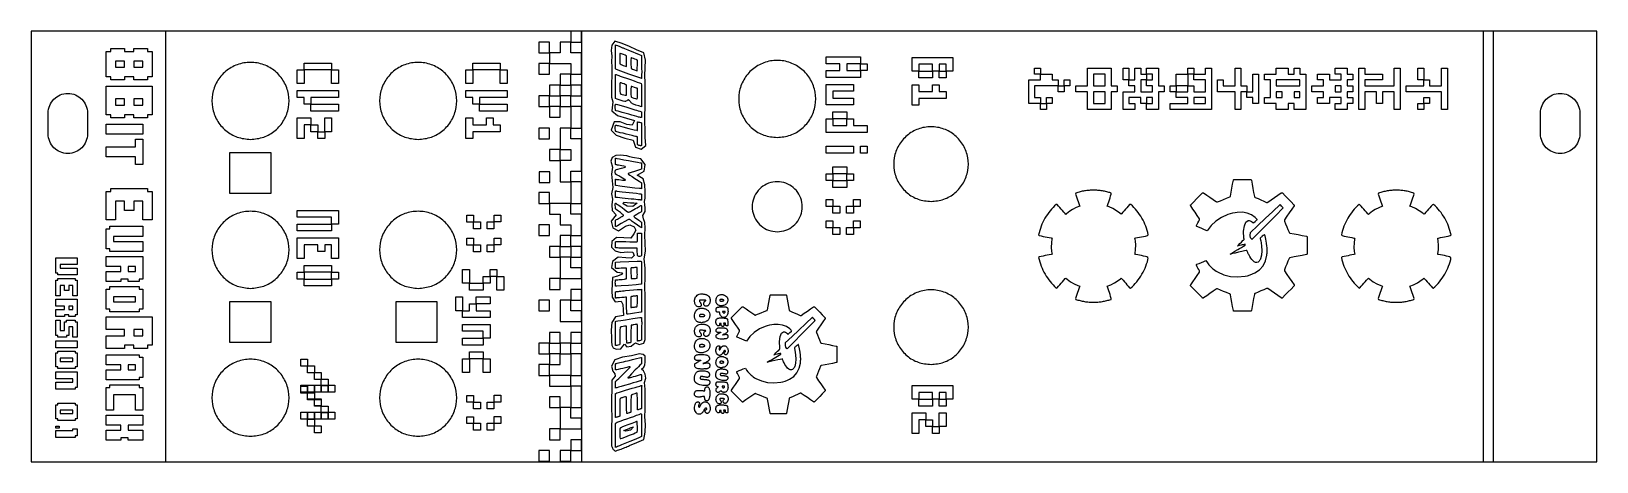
# Model space of a CAD drawing. Extents: x 9 to 137, y 10 to 46.
import ezdxf

# ---------------------------------------------------------------- set-up
doc = ezdxf.new("R2010")
doc.units = 0
doc.layers.add('Layer_1', color=7, linetype='CONTINUOUS')

msp = doc.modelspace()

# ---------------------------------------------------------------- linework, layer by layer
at = {"layer": 'Layer_1', "color": 1}
for p, q in [((19.74173, 45.61675), (8.70306, 45.61675)), ((8.70306, 45.61675), (8.70306, 10.29953)), ((19.74173, 10.29953), (19.74173, 45.61675)), ((52.998312, 45.616895), (52.998312, 44.734263)), ((53.88043, 45.616895), (52.998312, 45.616895)), ((53.88043, 44.734263), (53.88043, 45.616895)), ((137.20307, 45.61675), (53.88067, 45.61675)), ((53.88067, 45.61675), (53.88067, 10.29953)), ((128.7364, 45.61675), (127.87424, 45.61675)), ((127.87424, 45.61675), (127.87424, 10.29953)), ((128.7364, 10.29953), (128.7364, 45.61675)), ((137.20307, 10.29953), (137.20307, 45.61675)), ((14.846722, 41.88404), (14.846722, 43.957912)), ((14.846722, 43.957912), (15.224135, 43.957912)), ((15.224135, 43.957912), (15.224135, 44.217146)), ((15.224135, 44.217146), (16.356387, 44.217146)), ((16.356387, 44.217146), (16.356387, 43.957912)), ((16.356387, 43.957912), (17.111213, 43.957912)), ((17.111213, 43.957912), (17.111213, 44.217146)), ((17.111213, 44.217146), (18.243464, 44.217146)), ((18.243464, 44.217146), (18.243464, 43.957912)), ((18.243464, 43.957912), (18.620878, 43.957912)), ((18.620878, 43.957912), (18.620878, 41.88404)), ((51.233563, 44.734263), (50.351445, 44.734263)), ((50.351445, 44.734263), (50.351445, 43.852145)), ((50.351445, 43.852145), (51.233563, 43.852145)), ((51.233563, 43.852145), (51.233563, 44.734263)), ((52.116194, 43.852145), (51.233563, 43.852145)), ((51.233563, 43.852145), (51.233563, 42.97003)), ((52.998312, 44.734263), (52.116194, 44.734263)), ((52.116194, 44.734263), (52.116194, 43.852145)), ((52.998312, 44.734263), (53.88043, 44.734263)), ((52.998312, 43.852145), (52.998312, 44.734263)), ((53.88043, 43.852145), (52.998312, 43.852145)), ((53.88043, 42.97003), (53.88043, 43.852145)), ((56.3584, 44.47896), (56.3107, 44.04688)), ((56.3107, 44.04688), (56.344, 43.58178)), ((56.61294, 44.81591), (56.3584, 44.47896)), ((56.61378, 44.81592), (56.61294, 44.81591)), ((56.61386, 44.81592), (56.61378, 44.81592)), ((56.61395, 44.81591), (56.61386, 44.81592)), ((56.61404, 44.81591), (56.61395, 44.81591)), ((57.21264, 44.61698), (56.61404, 44.81591)), ((56.64576, 43.55552), (56.64661, 44.01872)), ((56.64661, 44.01872), (56.64961, 44.30867)), ((56.64961, 44.30867), (56.65561, 44.45834)), ((56.65561, 44.45834), (56.66461, 44.50064)), ((56.66461, 44.50064), (56.6648, 44.50056)), ((56.66518, 44.5004), (56.66464, 44.49914)), ((56.66464, 44.49914), (56.71464, 44.48394)), ((56.6648, 44.50056), (56.66499, 44.50048)), ((56.66499, 44.50048), (56.66518, 44.5004)), ((56.71464, 44.48394), (56.82997, 44.43994)), ((56.82997, 44.43994), (57.00722, 44.36904)), ((57.01707, 43.7974), (57.00467, 43.79737)), ((57.00467, 43.79737), (57.00667, 43.69389)), ((57.00667, 43.69389), (57.00867, 43.5904)), ((57.00722, 44.36904), (57.24293, 44.27284)), ((57.02867, 43.7974), (57.01707, 43.7974)), ((57.04027, 43.7974), (57.02867, 43.7974)), ((57.05187, 43.7974), (57.04027, 43.7974)), ((57.14607, 43.7739), (57.05187, 43.7974)), ((57.30459, 43.7199), (57.14607, 43.7739)), ((57.80485, 44.37102), (57.21264, 44.61698)), ((57.24293, 44.27284), (57.25433, 44.26884)), ((57.25433, 44.26884), (57.26583, 44.26384)), ((57.26583, 44.26384), (57.27753, 44.25884)), ((57.27753, 44.25884), (57.28943, 44.25384)), ((57.28943, 44.25384), (57.41012, 44.20424)), ((57.45976, 43.6599), (57.30459, 43.7199)), ((57.41012, 44.20424), (57.53243, 44.15394)), ((57.53243, 44.15394), (57.6769, 44.09424)), ((57.6769, 44.09424), (57.86408, 44.01664)), ((58.39257, 44.10618), (57.80485, 44.37102)), ((57.86408, 44.01664), (58.0943, 43.92104)), ((58.0943, 43.92104), (58.32452, 43.82544)), ((58.32452, 43.82544), (58.55473, 43.72984)), ((58.97772, 43.8506), (58.39257, 44.10618)), ((58.55473, 43.72984), (58.78495, 43.63424)), ((59.10837, 43.26147), (58.97772, 43.8506)), ((16.356387, 43.18021), (15.601549, 43.18021)), ((15.601549, 43.18021), (15.601549, 42.661742)), ((15.601549, 42.661742), (16.356387, 42.661742)), ((16.356387, 42.661742), (16.356387, 43.18021)), ((17.866051, 43.18021), (17.111213, 43.18021)), ((17.111213, 43.18021), (17.111213, 42.661742)), ((17.111213, 42.661742), (17.866051, 42.661742)), ((17.866051, 42.661742), (17.866051, 43.18021)), ((30.534592, 42.449532), (31.098252, 42.449532)), ((30.534592, 41.322208), (30.534592, 42.449532)), ((31.098252, 43.013194), (33.352892, 43.013194)), ((31.098252, 42.449532), (31.098252, 43.013194)), ((33.352892, 42.449532), (31.098252, 42.449532)), ((31.098252, 42.449532), (31.098252, 41.322208)), ((33.352892, 43.013194), (33.352892, 42.449532)), ((33.352892, 42.449532), (33.916562, 42.449532)), ((33.352892, 41.322208), (33.352892, 42.449532)), ((33.916562, 42.449532), (33.916562, 41.322208)), ((44.370222, 42.449532), (44.933882, 42.449532)), ((44.370222, 41.322208), (44.370222, 42.449532)), ((44.933882, 43.013194), (47.188532, 43.013194)), ((44.933882, 42.449532), (44.933882, 43.013194)), ((47.188532, 42.449532), (44.933882, 42.449532)), ((44.933882, 42.449532), (44.933882, 41.322208)), ((47.188532, 43.013194), (47.188532, 42.449532)), ((47.188532, 42.449532), (47.752192, 42.449532)), ((47.188532, 41.322208), (47.188532, 42.449532)), ((47.752192, 42.449532), (47.752192, 41.322208)), ((51.233563, 42.97003), (50.351445, 42.97003)), ((50.351445, 42.97003), (50.351445, 42.087396)), ((51.233563, 42.97003), (52.116194, 42.97003)), ((51.233563, 42.087396), (51.233563, 42.97003)), ((52.116194, 42.97003), (52.998312, 42.97003)), ((52.998312, 42.97003), (52.998312, 42.087396)), ((53.88043, 42.087396), (53.88043, 42.97003)), ((56.344, 43.58178), (56.3324, 43.14573)), ((56.3324, 43.14573), (56.3672, 42.70852)), ((56.3672, 42.70852), (56.36735, 42.29129)), ((56.64662, 43.1851), (56.64576, 43.55552)), ((56.64862, 42.87542), (56.64662, 43.1851)), ((56.65162, 42.65891), (56.64862, 42.87542)), ((56.65562, 42.56801), (56.65162, 42.65891)), ((56.66362, 42.54601), (56.65562, 42.56801)), ((56.67702, 42.52801), (56.66362, 42.54601)), ((56.69892, 42.51171), (56.67702, 42.52801)), ((56.73202, 42.49461), (56.69892, 42.51171)), ((57.08442, 42.36009), (56.73202, 42.49461)), ((57.00867, 43.5904), (57.01067, 43.48692)), ((57.01067, 43.48692), (57.01267, 43.38344)), ((57.01267, 43.38344), (57.01667, 43.20489)), ((57.01667, 43.20489), (57.02167, 43.06974)), ((57.02167, 43.06974), (57.02767, 42.98114)), ((57.02767, 42.98114), (57.03467, 42.94214)), ((57.03467, 42.94214), (57.12397, 42.88634)), ((57.12397, 42.88634), (57.29599, 42.81044)), ((57.29599, 42.81044), (57.46795, 42.74784)), ((57.54386, 43.6186), (57.45976, 43.6599)), ((57.46795, 42.74784), (57.55705, 42.73184)), ((57.55546, 43.5929), (57.54386, 43.6186)), ((57.56246, 43.526), (57.55546, 43.5929)), ((57.55705, 42.73184), (57.56105, 42.76904)), ((57.56105, 42.76904), (57.56405, 42.86384)), ((57.56546, 43.39297), (57.56246, 43.526)), ((57.56405, 42.86384), (57.56605, 43.00189)), ((57.56623, 43.16902), (57.56546, 43.39297)), ((57.56605, 43.00189), (57.56675, 43.16902)), ((57.56636, 43.16902), (57.56623, 43.16902)), ((57.56649, 43.16902), (57.56636, 43.16902)), ((57.56662, 43.16902), (57.56649, 43.16902)), ((57.56675, 43.16902), (57.56662, 43.16902)), ((57.92565, 43.26787), (57.92365, 43.07551)), ((57.92365, 43.07551), (57.92565, 42.86872)), ((57.93265, 43.3859), (57.92565, 43.26787)), ((57.92565, 42.86872), (57.93165, 42.70739)), ((57.93165, 42.70739), (57.93765, 42.64129)), ((57.93465, 43.4004), (57.93265, 43.3859)), ((57.93765, 43.4117), (57.93465, 43.4004)), ((57.94065, 43.4207), (57.93765, 43.4117)), ((57.93765, 42.64129), (57.94465, 42.59899)), ((57.94365, 43.4277), (57.94065, 43.4207)), ((57.95365, 43.4257), (57.94365, 43.4277)), ((57.94465, 42.59899), (57.95475, 42.57369)), ((57.96455, 43.42608), (57.95365, 43.4257)), ((57.95475, 42.57369), (57.96985, 42.55849)), ((57.97685, 43.42908), (57.96455, 43.42608)), ((57.96985, 42.55849), (58.06005, 42.51739)), ((57.99065, 43.43408), (57.97685, 43.42908)), ((57.98789, 43.43299), (57.99065, 43.43408)), ((57.988, 43.43291), (57.98789, 43.43299)), ((57.9881, 43.43283), (57.988, 43.43291)), ((57.98821, 43.43275), (57.9881, 43.43283)), ((58.04011, 43.41645), (57.98821, 43.43275)), ((58.12551, 43.38545), (58.04011, 43.41645)), ((58.06005, 42.51739), (58.21658, 42.45699)), ((58.23436, 43.34315), (58.12551, 43.38545)), ((58.21658, 42.45699), (58.36691, 42.40409)), ((58.35671, 43.29315), (58.23436, 43.34315)), ((58.38141, 43.28285), (58.35671, 43.29315)), ((58.40611, 43.27255), (58.38141, 43.28285)), ((58.43081, 43.26225), (58.40611, 43.27255)), ((58.45551, 43.25195), (58.43081, 43.26225)), ((58.43851, 42.38539), (58.44251, 42.42269)), ((58.44251, 42.42269), (58.44651, 42.51759)), ((58.44651, 42.51759), (58.44951, 42.65582)), ((58.44951, 42.65582), (58.45151, 42.82303)), ((58.45151, 42.82303), (58.45251, 42.93026)), ((58.45251, 42.93026), (58.45351, 43.03749)), ((58.45351, 43.03749), (58.45451, 43.14472)), ((58.45451, 43.14472), (58.45551, 43.25195)), ((58.78495, 43.63424), (58.78695, 43.44355)), ((58.78695, 43.44355), (58.78895, 43.25287)), ((58.78895, 43.25287), (58.79095, 43.06218)), ((58.79095, 43.06218), (58.79295, 42.8715)), ((58.79295, 42.8715), (58.79375, 42.76)), ((58.79311, 42.586), (58.79295, 42.4866)), ((58.79295, 42.4866), (58.80825, 42.37497)), ((58.79359, 42.671), (58.79311, 42.586)), ((58.79375, 42.76), (58.79359, 42.671)), ((59.06477, 41.98802), (59.10237, 42.62274)), ((59.10237, 42.62274), (59.10837, 43.26147)), ((73.944485, 43.518487), (76.764615, 43.518487)), ((73.944485, 42.95446), (73.944485, 43.518487)), ((75.072535, 42.95446), (73.944485, 42.95446)), ((75.072535, 42.390433), (75.072535, 42.95446)), ((76.764615, 42.95446), (75.636565, 42.95446)), ((75.636565, 42.95446), (75.636565, 42.390433)), ((76.764615, 43.518487), (76.764615, 42.95446)), ((76.764615, 42.95446), (77.328645, 42.95446)), ((76.764615, 42.390433), (76.764615, 42.95446)), ((77.328645, 42.95446), (77.328645, 42.390433)), ((81.00269, 43.469708), (84.35723, 43.469708)), ((81.00269, 42.351529), (81.00269, 43.469708)), ((82.67996, 42.910619), (81.56178, 42.910619)), ((81.56178, 42.910619), (81.56178, 42.351529)), ((82.67996, 42.351529), (82.67996, 42.910619)), ((83.79814, 42.910619), (83.23905, 42.910619)), ((83.23905, 42.910619), (83.23905, 42.351529)), ((83.79814, 42.351529), (83.79814, 42.910619)), ((84.35723, 43.469708), (84.35723, 42.351529)), ((91.058928, 42.592864), (91.542973, 42.592864)), ((91.058928, 42.108813), (91.058928, 42.592864)), ((91.542973, 42.592864), (91.542973, 42.108813)), ((95.415378, 42.592864), (97.351581, 42.592864)), ((95.415378, 41.140712), (95.415378, 42.592864)), ((97.351581, 42.592864), (97.351581, 41.140712)), ((98.319682, 41.624762), (98.319682, 42.592864)), ((98.319682, 42.592864), (98.803738, 42.592864)), ((98.803738, 42.592864), (98.803738, 41.624762)), ((99.287783, 42.592864), (99.771839, 42.592864)), ((99.287783, 41.624762), (99.287783, 42.592864)), ((99.771839, 42.592864), (99.771839, 42.108813)), ((100.255885, 42.108813), (100.255885, 42.592864)), ((100.255885, 42.592864), (101.223986, 42.592864)), ((101.223986, 42.592864), (101.223986, 41.140712)), ((103.644245, 42.592864), (104.12829, 42.592864)), ((103.644245, 42.108813), (103.644245, 42.592864)), ((104.12829, 42.592864), (104.12829, 42.108813)), ((105.096391, 42.592864), (105.580447, 42.592864)), ((105.096391, 42.108813), (105.096391, 42.592864)), ((105.580447, 42.592864), (105.580447, 39.204509)), ((107.51665, 42.592864), (108.000695, 42.592864)), ((107.51665, 41.140712), (107.51665, 42.592864)), ((108.000695, 42.592864), (108.000695, 41.140712)), ((110.904999, 42.592864), (111.8731, 42.592864)), ((110.904999, 42.108813), (110.904999, 42.592864)), ((111.8731, 42.592864), (111.8731, 42.108813)), ((112.357156, 42.108813), (112.357156, 42.592864)), ((112.357156, 42.592864), (112.841212, 42.592864)), ((112.841212, 42.592864), (112.841212, 42.108813)), ((115.745516, 42.592864), (116.713617, 42.592864)), ((115.745516, 42.108813), (115.745516, 42.592864)), ((116.713617, 42.592864), (116.713617, 42.108813)), ((117.681718, 39.204509), (117.681718, 42.592864)), ((117.681718, 42.592864), (118.165764, 42.592864)), ((118.165764, 42.592864), (118.165764, 42.108813)), ((120.586022, 41.140712), (120.586022, 42.592864)), ((120.586022, 42.592864), (121.070067, 42.592864)), ((121.070067, 42.592864), (121.070067, 39.204509)), ((122.522225, 42.592864), (123.00627, 42.592864)), ((122.522225, 41.624762), (122.522225, 42.592864)), ((123.00627, 42.592864), (123.00627, 41.624762)), ((124.458427, 42.592864), (124.942472, 42.592864)), ((124.458427, 41.140712), (124.458427, 42.592864)), ((124.942472, 42.592864), (124.942472, 39.204509)), ((15.224135, 41.88404), (14.846722, 41.88404)), ((15.224135, 41.624806), (15.224135, 41.88404)), ((16.356387, 41.624806), (15.224135, 41.624806)), ((17.111213, 41.88404), (16.356387, 41.88404)), ((16.356387, 41.88404), (16.356387, 41.624806)), ((17.111213, 41.624806), (17.111213, 41.88404)), ((18.243464, 41.624806), (17.111213, 41.624806)), ((18.620878, 41.88404), (18.243464, 41.88404)), ((18.243464, 41.88404), (18.243464, 41.624806)), ((31.098252, 41.322208), (30.534592, 41.322208)), ((33.916562, 41.322208), (33.352892, 41.322208)), ((44.933882, 41.322208), (44.370222, 41.322208)), ((47.752192, 41.322208), (47.188532, 41.322208)), ((50.351445, 42.087396), (51.233563, 42.087396)), ((52.116194, 41.20528), (51.233563, 41.20528)), ((51.233563, 41.20528), (51.233563, 40.323162)), ((52.998312, 42.087396), (52.116194, 42.087396)), ((52.116194, 42.087396), (52.116194, 41.20528)), ((52.116194, 41.20528), (52.998312, 41.20528)), ((52.116194, 40.323162), (52.116194, 41.20528)), ((52.998312, 42.087396), (53.88043, 42.087396)), ((52.998312, 41.20528), (52.998312, 42.087396)), ((52.998312, 41.20528), (52.998312, 40.323162)), ((53.88043, 41.20528), (52.998312, 41.20528)), ((53.88043, 40.323162), (53.88043, 41.20528)), ((56.35025, 41.87521), (56.33335, 41.44144)), ((56.33335, 41.44144), (56.34235, 41.03477)), ((56.36735, 42.29129), (56.35025, 41.87521)), ((56.64602, 41.10106), (56.64605, 41.34567)), ((56.64605, 41.34567), (56.64607, 41.59028)), ((56.64607, 41.59028), (56.6461, 41.83489)), ((56.6461, 41.83489), (56.64655, 42.07758)), ((56.64655, 42.07758), (56.65775, 42.07558)), ((56.65775, 42.07558), (56.66905, 42.07358)), ((56.66905, 42.07358), (56.68025, 42.07158)), ((56.68025, 42.07158), (56.69145, 42.06958)), ((56.69145, 42.06958), (56.72325, 42.06058)), ((56.72325, 42.06058), (56.77675, 42.04358)), ((56.77675, 42.04358), (56.84465, 42.02068)), ((56.84465, 42.02068), (56.91935, 41.99438)), ((56.91935, 41.99438), (57.0522, 41.94688)), ((57.01989, 41.27108), (57.01789, 41.10226)), ((57.02189, 41.30528), (57.01989, 41.27108)), ((57.02389, 41.33218), (57.02189, 41.30528)), ((57.02689, 41.35308), (57.02389, 41.33218)), ((57.03089, 41.36928), (57.02689, 41.35308)), ((57.03689, 41.37228), (57.03089, 41.36928)), ((57.04389, 41.37628), (57.03689, 41.37228)), ((57.05089, 41.38228), (57.04389, 41.37628)), ((57.05889, 41.39028), (57.05089, 41.38228)), ((57.0522, 41.94688), (57.27836, 41.86638)), ((57.05789, 41.3908), (57.05815, 41.39062)), ((57.05812, 41.39008), (57.05789, 41.3908)), ((57.05808, 41.39001), (57.05809, 41.39003)), ((57.12678, 41.37771), (57.05808, 41.39001)), ((57.05809, 41.39003), (57.05811, 41.39005)), ((57.05811, 41.39005), (57.05812, 41.39008)), ((57.05815, 41.39062), (57.0584, 41.39054)), ((57.0584, 41.39054), (57.05866, 41.39046)), ((57.05866, 41.39046), (57.05889, 41.39028)), ((57.75787, 42.11255), (57.08442, 42.36009)), ((57.24081, 41.34521), (57.12678, 41.37771)), ((57.365, 41.30321), (57.24081, 41.34521)), ((57.27836, 41.86638), (57.56622, 41.76411)), ((57.4642, 41.26241), (57.365, 41.30321)), ((57.5128, 41.23751), (57.4642, 41.26241)), ((57.5402, 41.21761), (57.5128, 41.23751)), ((57.5539, 41.19471), (57.5402, 41.21761)), ((57.5609, 41.16061), (57.5539, 41.19471)), ((57.5649, 41.10851), (57.5609, 41.16061)), ((57.56622, 41.76411), (57.88415, 41.65123)), ((58.4203, 41.8731), (57.75787, 42.11255)), ((57.88415, 41.65123), (58.19092, 41.54222)), ((58.19092, 41.54222), (58.44838, 41.45062)), ((58.36691, 42.40409), (58.43851, 42.38539)), ((58.73965, 41.76287), (58.4203, 41.8731)), ((58.44838, 41.45062), (58.62953, 41.38602)), ((58.62953, 41.38602), (58.70733, 41.35822)), ((58.70733, 41.35822), (58.75883, 41.32632)), ((58.75105, 41.76087), (58.73965, 41.76287)), ((58.76245, 41.75887), (58.75105, 41.76087)), ((58.75883, 41.32632), (58.78533, 41.21237)), ((58.77385, 41.75687), (58.76245, 41.75887)), ((58.78525, 41.75487), (58.77385, 41.75687)), ((58.78725, 41.79907), (58.78525, 41.75487)), ((58.78533, 41.21237), (58.79613, 40.91632)), ((58.78925, 41.84327), (58.78725, 41.79907)), ((58.79125, 41.88747), (58.78925, 41.84327)), ((58.79325, 41.93167), (58.79125, 41.88747)), ((58.79325, 42.12747), (58.79317, 42.08047)), ((58.79317, 42.08047), (58.79338, 42.02007)), ((58.80825, 42.19597), (58.79325, 42.12747)), ((58.79353, 41.96437), (58.79325, 41.93167)), ((58.79338, 42.02007), (58.79353, 41.96437)), ((58.80825, 42.37497), (58.81325, 42.27827)), ((58.81325, 42.27827), (58.80825, 42.19597)), ((59.10147, 41.41095), (59.06477, 41.98802)), ((59.09796, 40.88992), (59.10096, 41.41095)), ((59.10096, 41.41095), (59.10109, 41.41095)), ((59.10109, 41.41095), (59.10121, 41.41095)), ((59.10121, 41.41095), (59.10134, 41.41095)), ((59.10134, 41.41095), (59.10147, 41.41095)), ((73.944485, 41.826407), (73.944485, 42.390433)), ((73.944485, 42.390433), (75.072535, 42.390433)), ((76.764615, 41.826407), (73.944485, 41.826407)), ((73.944485, 41.26238), (76.200585, 41.26238)), ((73.944485, 39.5703), (73.944485, 41.26238)), ((75.636565, 42.390433), (76.764615, 42.390433)), ((76.200585, 41.26238), (76.200585, 40.698354)), ((76.764615, 42.390433), (76.764615, 41.826407)), ((77.328645, 42.390433), (76.764615, 42.390433)), ((81.56178, 42.351529), (81.00269, 42.351529)), ((81.00269, 41.233349), (81.56178, 41.233349)), ((81.00269, 39.55608), (81.00269, 41.233349)), ((81.56178, 42.351529), (82.67996, 42.351529)), ((81.56178, 41.792439), (81.56178, 42.351529)), ((82.67996, 41.792439), (81.56178, 41.792439)), ((81.56178, 41.233349), (81.56178, 40.67426)), ((83.23905, 42.351529), (82.67996, 42.351529)), ((82.67996, 42.351529), (82.67996, 41.792439)), ((82.67996, 40.67426), (82.67996, 41.233349)), ((82.67996, 41.233349), (83.23905, 41.233349)), ((83.23905, 42.351529), (83.79814, 42.351529)), ((83.23905, 41.792439), (83.23905, 42.351529)), ((83.79814, 41.792439), (83.23905, 41.792439)), ((83.23905, 41.233349), (83.23905, 40.67426)), ((84.35723, 42.351529), (83.79814, 42.351529)), ((83.79814, 42.351529), (83.79814, 41.792439)), ((90.574872, 39.68856), (90.574872, 41.624762)), ((90.574872, 41.624762), (91.542973, 41.624762)), ((91.542973, 42.108813), (91.058928, 42.108813)), ((92.995131, 41.140712), (91.058928, 41.140712)), ((91.058928, 41.140712), (91.058928, 40.17261)), ((91.542973, 42.108813), (92.511074, 42.108813)), ((91.542973, 41.624762), (91.542973, 42.108813)), ((92.511074, 42.108813), (92.511074, 41.624762)), ((92.511074, 41.624762), (92.995131, 41.624762)), ((92.995131, 41.624762), (92.995131, 41.140712)), ((92.995131, 41.140712), (93.479176, 41.140712)), ((92.995131, 40.656661), (92.995131, 41.140712)), ((93.479176, 41.624762), (93.963232, 41.624762)), ((93.479176, 41.140712), (93.479176, 41.624762)), ((93.479176, 41.140712), (93.479176, 40.656661)), ((93.963232, 41.140712), (93.479176, 41.140712)), ((93.963232, 41.624762), (93.963232, 41.140712)), ((94.447277, 40.656661), (94.447277, 41.140712)), ((94.447277, 41.140712), (95.415378, 41.140712)), ((95.899434, 42.108813), (95.899434, 41.140712)), ((96.867536, 42.108813), (95.899434, 42.108813)), ((95.899434, 41.140712), (96.867536, 41.140712)), ((96.867536, 41.140712), (96.867536, 42.108813)), ((97.351581, 41.140712), (97.835637, 41.140712)), ((97.835637, 41.140712), (97.835637, 40.656661)), ((98.803738, 41.624762), (98.319682, 41.624762)), ((98.803738, 41.140712), (98.803738, 41.624762)), ((98.803738, 41.624762), (99.287783, 41.624762)), ((99.287783, 41.140712), (98.803738, 41.140712)), ((99.287783, 40.656661), (99.287783, 41.140712)), ((99.771839, 42.108813), (100.255885, 42.108813)), ((99.771839, 41.624762), (99.771839, 40.656661)), ((100.255885, 41.624762), (99.771839, 41.624762)), ((100.255885, 42.108813), (100.255885, 41.624762)), ((100.739941, 42.108813), (100.255885, 42.108813)), ((100.255885, 41.624762), (100.739941, 41.624762)), ((100.255885, 41.140712), (100.255885, 41.624762)), ((100.739941, 41.140712), (100.255885, 41.140712)), ((100.739941, 41.624762), (100.739941, 42.108813)), ((100.739941, 40.656661), (100.739941, 41.140712)), ((101.223986, 41.140712), (101.708042, 41.140712)), ((101.708042, 41.140712), (101.708042, 40.656661)), ((102.192087, 40.656661), (102.192087, 41.140712)), ((102.192087, 41.140712), (102.676143, 41.140712)), ((102.676143, 42.108813), (103.644245, 42.108813)), ((102.676143, 41.140712), (102.676143, 42.108813)), ((103.644245, 41.140712), (102.676143, 41.140712)), ((102.676143, 41.140712), (102.676143, 40.656661)), ((104.12829, 42.108813), (103.644245, 42.108813)), ((103.644245, 42.108813), (103.644245, 41.140712)), ((103.644245, 40.656661), (103.644245, 41.140712)), ((103.644245, 41.140712), (104.12829, 41.140712)), ((104.12829, 41.624762), (104.12829, 42.108813)), ((104.12829, 42.108813), (105.096391, 42.108813)), ((105.096391, 41.624762), (104.12829, 41.624762)), ((104.12829, 41.140712), (104.12829, 40.656661)), ((105.096391, 40.656661), (105.096391, 41.624762)), ((106.064492, 40.656661), (106.064492, 41.624762)), ((106.064492, 41.624762), (106.548548, 41.624762)), ((106.548548, 41.624762), (106.548548, 41.140712)), ((106.548548, 41.140712), (107.51665, 41.140712)), ((108.000695, 41.140712), (108.484751, 41.140712)), ((108.484751, 41.140712), (108.484751, 40.656661)), ((108.968796, 42.108813), (109.452852, 42.108813)), ((108.968796, 40.656661), (108.968796, 42.108813)), ((109.452852, 42.108813), (109.452852, 39.68856)), ((109.936897, 41.624762), (109.936897, 42.108813)), ((109.936897, 42.108813), (110.904999, 42.108813)), ((110.420953, 41.624762), (109.936897, 41.624762)), ((110.420953, 40.17261), (110.420953, 41.624762)), ((110.904999, 41.624762), (110.904999, 41.140712)), ((112.841212, 41.624762), (110.904999, 41.624762)), ((110.904999, 41.140712), (112.841212, 41.140712)), ((111.8731, 42.108813), (112.357156, 42.108813)), ((112.841212, 42.108813), (113.325257, 42.108813)), ((112.841212, 41.140712), (112.841212, 41.624762)), ((113.325257, 42.108813), (113.325257, 39.204509)), ((113.809302, 40.656661), (113.809302, 41.140712)), ((113.809302, 41.140712), (114.777404, 41.140712)), ((114.293358, 41.624762), (114.293358, 42.108813)), ((114.293358, 42.108813), (115.26146, 42.108813)), ((114.777404, 41.624762), (114.293358, 41.624762)), ((114.777404, 41.140712), (114.777404, 41.624762)), ((115.26146, 42.108813), (115.26146, 41.624762)), ((115.26146, 41.624762), (116.229561, 41.624762)), ((116.229561, 42.108813), (115.745516, 42.108813)), ((115.745516, 41.140712), (115.745516, 40.656661)), ((116.229561, 41.140712), (115.745516, 41.140712)), ((116.229561, 41.624762), (116.229561, 42.108813)), ((116.229561, 40.656661), (116.229561, 41.140712)), ((116.713617, 42.108813), (117.197662, 42.108813)), ((117.197662, 41.624762), (116.713617, 41.624762)), ((116.713617, 41.624762), (116.713617, 41.140712)), ((116.713617, 41.140712), (117.197662, 41.140712)), ((117.197662, 42.108813), (117.197662, 41.624762)), ((117.197662, 41.140712), (117.197662, 40.656661)), ((118.165764, 42.108813), (119.617921, 42.108813)), ((119.617921, 41.624762), (118.165764, 41.624762)), ((118.165764, 41.624762), (118.165764, 41.140712)), ((118.165764, 41.140712), (120.586022, 41.140712)), ((119.617921, 42.108813), (119.617921, 41.624762)), ((121.554124, 40.656661), (121.554124, 41.140712)), ((121.554124, 41.140712), (123.00627, 41.140712)), ((123.00627, 41.624762), (122.522225, 41.624762)), ((123.00627, 41.140712), (123.00627, 41.624762)), ((123.00627, 41.624762), (123.490326, 41.624762)), ((123.490326, 41.624762), (123.490326, 41.140712)), ((123.490326, 41.140712), (124.458427, 41.140712)), ((14.846722, 38.773232), (14.846722, 41.106338)), ((14.846722, 41.106338), (18.620878, 41.106338)), ((16.356387, 40.069402), (15.601549, 40.069402)), ((15.601549, 40.069402), (15.601549, 39.550934)), ((16.356387, 39.550934), (16.356387, 40.069402)), ((17.866051, 40.069402), (17.111213, 40.069402)), ((17.111213, 40.069402), (17.111213, 39.550934)), ((17.866051, 39.550934), (17.866051, 40.069402)), ((18.620878, 41.106338), (18.620878, 38.773232)), ((30.534592, 40.758547), (33.916562, 40.758547)), ((30.534592, 40.194885), (30.534592, 40.758547)), ((31.098252, 40.194885), (30.534592, 40.194885)), ((31.098252, 39.631223), (31.098252, 40.194885)), ((33.916562, 40.194885), (31.661912, 40.194885)), ((31.661912, 40.194885), (31.661912, 39.631223)), ((33.916562, 40.758547), (33.916562, 40.194885)), ((44.370222, 40.758547), (47.752192, 40.758547)), ((44.370222, 40.194885), (44.370222, 40.758547)), ((44.933882, 40.194885), (44.370222, 40.194885)), ((44.933882, 39.631223), (44.933882, 40.194885)), ((47.752192, 40.194885), (45.497542, 40.194885)), ((45.497542, 40.194885), (45.497542, 39.631223)), ((47.752192, 40.758547), (47.752192, 40.194885)), ((51.233563, 40.323162), (50.351445, 40.323162)), ((50.351445, 40.323162), (50.351445, 39.44053)), ((51.233563, 39.44053), (51.233563, 40.323162)), ((51.233563, 40.323162), (52.116194, 40.323162)), ((52.998312, 40.323162), (52.116194, 40.323162)), ((52.116194, 40.323162), (52.116194, 39.44053)), ((52.998312, 40.323162), (53.88043, 40.323162)), ((52.998312, 39.44053), (52.998312, 40.323162)), ((56.34235, 41.03477), (56.32175, 40.62037)), ((56.32175, 40.62037), (56.33535, 40.21472)), ((56.33535, 40.21472), (56.44637, 39.83431)), ((56.64689, 40.62117), (56.64602, 41.10106)), ((56.64989, 40.3172), (56.64689, 40.62117)), ((56.65589, 40.15466), (56.64989, 40.3172)), ((56.66489, 40.09906), (56.65589, 40.15466)), ((56.78508, 40.05086), (56.66489, 40.09906)), ((57.03564, 39.96716), (56.78508, 40.05086)), ((57.01789, 41.10226), (57.01989, 40.88081)), ((57.01989, 40.88081), (57.02489, 40.67569)), ((57.02489, 40.67569), (57.03189, 40.55587)), ((57.03189, 40.55587), (57.04319, 40.53747)), ((57.29268, 39.88776), (57.03564, 39.96716)), ((57.04319, 40.53747), (57.05489, 40.51957)), ((57.05489, 40.51957), (57.06699, 40.50217)), ((57.06699, 40.50217), (57.07939, 40.48507)), ((57.07939, 40.48507), (57.08539, 40.48207)), ((57.08539, 40.48207), (57.09039, 40.47807)), ((57.09039, 40.47807), (57.09639, 40.47407)), ((57.09639, 40.47407), (57.10539, 40.47007)), ((57.10539, 40.47007), (57.20779, 40.43547)), ((57.20779, 40.43547), (57.32979, 40.40167)), ((57.43229, 39.85246), (57.29268, 39.88776)), ((57.32979, 40.40167), (57.4423, 40.37597)), ((57.46669, 39.85946), (57.43229, 39.85246)), ((57.4423, 40.37597), (57.5162, 40.36577)), ((57.51829, 39.88036), (57.46669, 39.85946)), ((57.5162, 40.36577), (57.5301, 40.36577)), ((57.58309, 39.91296), (57.51829, 39.88036)), ((57.5301, 40.36577), (57.5441, 40.36577)), ((57.5441, 40.36577), (57.558, 40.36577)), ((57.558, 40.36577), (57.5719, 40.36577)), ((57.5679, 41.01071), (57.5649, 41.10851)), ((57.5699, 40.88114), (57.5679, 41.01071)), ((57.5709, 40.73377), (57.5699, 40.88114)), ((57.57115, 40.64177), (57.5709, 40.73377)), ((57.5714, 40.54977), (57.57115, 40.64177)), ((57.57165, 40.45777), (57.5714, 40.54977)), ((57.5719, 40.36577), (57.57165, 40.45777)), ((57.65699, 39.95546), (57.58309, 39.91296)), ((57.67669, 39.96746), (57.65699, 39.95546)), ((57.69639, 39.97946), (57.67669, 39.96746)), ((57.71599, 39.99146), (57.69639, 39.97946)), ((57.73569, 40.00346), (57.71599, 39.99146)), ((57.74469, 39.99346), (57.73569, 40.00346)), ((57.75369, 39.98346), (57.74469, 39.99346)), ((57.76269, 39.97346), (57.75369, 39.98346)), ((57.77169, 39.96346), (57.76269, 39.97346)), ((57.79349, 39.93906), (57.77169, 39.96346)), ((57.82649, 39.90166), (57.79349, 39.93906)), ((57.86619, 39.85646), (57.82649, 39.90166)), ((57.90819, 39.80846), (57.86619, 39.85646)), ((57.92579, 40.88361), (57.92479, 40.64678)), ((57.92479, 40.64678), (57.92779, 40.41603)), ((57.93179, 41.02893), (57.92579, 40.88361)), ((57.92779, 40.41603), (57.93479, 40.28893)), ((57.93479, 41.04783), (57.93179, 41.02893)), ((57.93879, 41.06493), (57.93479, 41.04783)), ((57.93479, 40.28893), (57.94179, 40.26503)), ((57.94379, 41.07843), (57.93879, 41.06493)), ((57.94179, 40.26503), (57.95079, 40.24243)), ((57.94879, 41.08643), (57.94379, 41.07843)), ((57.95087, 41.08564), (57.94879, 41.08643)), ((57.95079, 40.24243), (57.96079, 40.22373)), ((57.95087, 41.08562), (57.95087, 41.08564)), ((57.95088, 41.0856), (57.95087, 41.08562)), ((57.95089, 41.08558), (57.95088, 41.0856)), ((57.98999, 41.08158), (57.95089, 41.08558)), ((57.96079, 40.22373), (57.96979, 40.21143)), ((57.96979, 40.21143), (58.03639, 40.18083)), ((58.08269, 41.05708), (57.98999, 41.08158)), ((58.03639, 40.18083), (58.16461, 40.13443)), ((58.21541, 41.01618), (58.08269, 41.05708)), ((58.16461, 40.13443), (58.30163, 40.09023)), ((58.37463, 40.96278), (58.21541, 41.01618)), ((58.30163, 40.09023), (58.39463, 40.06623)), ((58.39543, 40.95578), (58.37463, 40.96278)), ((58.39463, 40.06623), (58.41973, 40.06423)), ((58.41623, 40.94878), (58.39543, 40.95578)), ((58.43703, 40.94178), (58.41623, 40.94878)), ((58.41973, 40.06423), (58.43413, 40.06823)), ((58.43413, 40.06823), (58.44213, 40.08263)), ((58.45783, 40.93478), (58.43703, 40.94178)), ((58.44213, 40.08263), (58.44813, 40.11083)), ((58.44813, 40.11083), (58.45213, 40.16103)), ((58.45213, 40.16103), (58.45513, 40.26003)), ((58.45513, 40.26003), (58.45713, 40.39361)), ((58.45713, 40.39361), (58.45783, 40.54758)), ((58.45783, 40.83798), (58.45783, 40.93478)), ((58.45783, 40.74118), (58.45783, 40.83798)), ((58.45783, 40.64438), (58.45783, 40.74118)), ((58.45783, 40.54758), (58.45783, 40.64438)), ((58.79613, 40.91632), (58.80013, 40.33813)), ((58.80013, 40.33813), (58.80113, 40.08352)), ((58.80113, 40.08352), (58.8018, 39.87933)), ((58.8018, 39.87933), (58.80163, 39.72058)), ((59.09522, 39.84788), (59.09596, 40.3689)), ((59.09547, 39.32684), (59.09522, 39.84788)), ((59.09596, 40.3689), (59.09796, 40.88992)), ((76.200585, 40.698354), (74.508505, 40.698354)), ((74.508505, 40.698354), (74.508505, 40.134327)), ((74.508505, 40.134327), (76.200585, 40.134327)), ((76.200585, 40.134327), (76.200585, 39.5703)), ((81.56178, 40.67426), (82.67996, 40.67426)), ((83.79814, 40.11517), (81.56178, 40.11517)), ((81.56178, 40.11517), (81.56178, 39.55608)), ((83.23905, 40.67426), (83.79814, 40.67426)), ((83.79814, 40.67426), (83.79814, 40.11517)), ((91.058928, 40.17261), (91.542973, 40.17261)), ((91.542973, 40.17261), (91.542973, 39.68856)), ((92.027029, 40.17261), (92.511074, 40.17261)), ((92.027029, 39.68856), (92.027029, 40.17261)), ((92.511074, 40.17261), (92.511074, 39.68856)), ((93.479176, 40.656661), (92.995131, 40.656661)), ((95.415378, 40.656661), (94.447277, 40.656661)), ((95.415378, 39.204509), (95.415378, 40.656661)), ((95.899434, 40.656661), (95.899434, 39.68856)), ((96.867536, 40.656661), (95.899434, 40.656661)), ((96.867536, 39.68856), (96.867536, 40.656661)), ((97.835637, 40.656661), (97.351581, 40.656661)), ((97.351581, 40.656661), (97.351581, 39.204509)), ((98.319682, 39.204509), (98.319682, 40.656661)), ((98.319682, 40.656661), (99.287783, 40.656661)), ((99.771839, 40.17261), (98.803738, 40.17261)), ((98.803738, 40.17261), (98.803738, 39.68856)), ((99.771839, 40.656661), (100.739941, 40.656661)), ((99.771839, 39.68856), (99.771839, 40.17261)), ((100.255885, 40.17261), (100.255885, 39.68856)), ((100.739941, 40.17261), (100.255885, 40.17261)), ((100.739941, 39.68856), (100.739941, 40.17261)), ((101.708042, 40.656661), (101.223986, 40.656661)), ((101.223986, 40.656661), (101.223986, 39.204509)), ((102.676143, 40.656661), (102.192087, 40.656661)), ((102.676143, 40.17261), (102.676143, 40.656661)), ((102.676143, 40.656661), (103.644245, 40.656661)), ((103.644245, 40.17261), (102.676143, 40.17261)), ((103.644245, 39.68856), (103.644245, 40.17261)), ((104.12829, 40.656661), (105.096391, 40.656661)), ((104.12829, 40.17261), (104.12829, 39.68856)), ((105.096391, 40.17261), (104.12829, 40.17261)), ((105.096391, 39.68856), (105.096391, 40.17261)), ((107.51665, 40.656661), (106.064492, 40.656661)), ((107.51665, 39.204509), (107.51665, 40.656661)), ((108.484751, 40.656661), (108.000695, 40.656661)), ((108.000695, 40.656661), (108.000695, 39.204509)), ((108.484751, 40.17261), (108.484751, 40.656661)), ((108.484751, 40.656661), (108.968796, 40.656661)), ((108.968796, 40.17261), (108.484751, 40.17261)), ((108.968796, 39.68856), (108.968796, 40.17261)), ((109.936897, 39.68856), (109.936897, 40.17261)), ((109.936897, 40.17261), (110.420953, 40.17261)), ((110.904999, 40.656661), (110.904999, 40.17261)), ((111.389055, 40.656661), (110.904999, 40.656661)), ((110.904999, 40.17261), (111.389055, 40.17261)), ((111.389055, 40.17261), (111.389055, 40.656661)), ((112.357156, 40.656661), (112.357156, 40.17261)), ((112.841212, 40.656661), (112.357156, 40.656661)), ((112.357156, 40.17261), (112.841212, 40.17261)), ((112.841212, 40.17261), (112.841212, 40.656661)), ((114.777404, 40.656661), (113.809302, 40.656661)), ((114.293358, 39.68856), (114.293358, 40.17261)), ((114.293358, 40.17261), (114.777404, 40.17261)), ((114.777404, 40.17261), (114.777404, 40.656661)), ((116.229561, 40.17261), (115.26146, 40.17261)), ((115.26146, 40.17261), (115.26146, 39.68856)), ((115.745516, 40.656661), (116.229561, 40.656661)), ((116.229561, 39.68856), (116.229561, 40.17261)), ((117.197662, 40.656661), (116.713617, 40.656661)), ((116.713617, 40.656661), (116.713617, 40.17261)), ((116.713617, 40.17261), (117.197662, 40.17261)), ((117.197662, 40.17261), (117.197662, 39.68856)), ((119.133865, 40.656661), (118.165764, 40.656661)), ((118.165764, 40.656661), (118.165764, 39.204509)), ((119.133865, 39.68856), (119.133865, 40.656661)), ((120.586022, 40.656661), (119.617921, 40.656661)), ((119.617921, 40.656661), (119.617921, 39.68856)), ((120.586022, 39.204509), (120.586022, 40.656661)), ((124.458427, 40.656661), (121.554124, 40.656661)), ((123.00627, 40.17261), (123.490326, 40.17261)), ((123.00627, 39.68856), (123.00627, 40.17261)), ((123.490326, 40.17261), (123.490326, 39.68856)), ((124.458427, 39.204509), (124.458427, 40.656661)), ((15.224135, 38.773232), (14.846722, 38.773232)), ((15.224135, 38.513998), (15.224135, 38.773232)), ((15.601549, 39.550934), (16.356387, 39.550934)), ((17.111213, 38.773232), (16.356387, 38.773232)), ((16.356387, 38.773232), (16.356387, 38.513998)), ((17.111213, 39.550934), (17.866051, 39.550934)), ((17.111213, 38.513998), (17.111213, 38.773232)), ((18.620878, 38.773232), (18.243464, 38.773232)), ((18.243464, 38.773232), (18.243464, 38.513998)), ((31.661912, 39.631223), (31.098252, 39.631223)), ((31.661912, 39.631223), (33.916562, 39.631223)), ((31.661912, 39.067561), (31.661912, 39.631223)), ((33.916562, 39.067561), (31.661912, 39.067561)), ((33.916562, 39.631223), (33.916562, 39.067561)), ((45.497542, 39.631223), (44.933882, 39.631223)), ((45.497542, 39.631223), (47.752192, 39.631223)), ((45.497542, 39.067561), (45.497542, 39.631223)), ((47.752192, 39.067561), (45.497542, 39.067561)), ((47.752192, 39.631223), (47.752192, 39.067561)), ((50.351445, 39.44053), (51.233563, 39.44053)), ((52.116194, 39.44053), (51.233563, 39.44053)), ((51.233563, 39.44053), (51.233563, 38.558413)), ((51.233563, 38.558413), (52.116194, 38.558413)), ((52.116194, 39.44053), (52.998312, 39.44053)), ((52.116194, 38.558413), (52.116194, 39.44053)), ((52.998312, 39.44053), (52.998312, 38.558413)), ((53.88043, 39.44053), (52.998312, 39.44053)), ((52.998312, 38.558413), (52.998312, 37.675778)), ((53.88043, 38.558413), (53.88043, 39.44053)), ((53.88043, 37.675778), (53.88043, 38.558413)), ((56.44637, 39.83431), (56.34517, 39.09732)), ((56.34517, 39.09732), (56.82781, 38.6985)), ((56.63918, 39.41387), (56.63952, 39.46467)), ((56.64018, 39.36647), (56.63918, 39.41387)), ((56.63952, 39.46467), (56.64152, 39.51277)), ((56.64218, 39.32097), (56.64018, 39.36647)), ((56.64152, 39.51277), (56.64452, 39.55197)), ((56.64418, 39.27537), (56.64218, 39.32097)), ((56.64518, 39.23507), (56.64418, 39.27537)), ((56.64452, 39.55197), (56.64652, 39.57187)), ((56.64574, 39.20527), (56.64518, 39.23507)), ((56.64774, 39.18147), (56.64574, 39.20527)), ((56.64652, 39.57187), (56.64852, 39.59177)), ((56.65274, 39.15957), (56.64774, 39.18147)), ((56.64852, 39.59177), (56.65052, 39.61157)), ((56.65052, 39.61157), (56.65378, 39.63173)), ((56.65974, 39.14157), (56.65274, 39.15957)), ((56.65378, 39.63173), (56.66738, 39.63098)), ((56.66874, 39.12927), (56.65974, 39.14157)), ((56.66738, 39.63098), (56.68098, 39.63023)), ((56.72254, 39.10467), (56.66874, 39.12927)), ((56.68098, 39.63023), (56.69458, 39.62948)), ((56.69458, 39.62948), (56.70818, 39.62873)), ((56.70818, 39.62873), (56.82629, 39.60163)), ((56.88352, 39.05377), (56.72254, 39.10467)), ((56.82629, 39.60163), (57.11096, 39.52163)), ((56.82781, 38.6985), (57.56286, 38.48039)), ((57.20647, 38.96037), (56.88352, 39.05377)), ((57.11096, 39.52163), (57.5787, 39.38395)), ((57.74619, 38.80831), (57.20647, 38.96037)), ((57.5787, 39.38395), (58.24607, 39.18378)), ((57.99538, 38.73841), (57.74619, 38.80831)), ((57.95049, 39.76166), (57.90819, 39.80846)), ((57.99099, 39.71966), (57.95049, 39.76166)), ((58.02509, 39.68706), (57.99099, 39.71966)), ((58.22981, 38.67271), (57.99538, 38.73841)), ((58.04819, 39.66846), (58.02509, 39.68706)), ((58.14319, 39.63306), (58.04819, 39.66846)), ((58.34124, 39.56816), (58.14319, 39.63306)), ((58.4232, 38.61841), (58.22981, 38.67271)), ((58.24607, 39.18378), (58.37991, 39.14348)), ((58.57737, 39.49446), (58.34124, 39.56816)), ((58.37991, 39.14348), (58.51376, 39.10318)), ((58.54924, 38.58291), (58.4232, 38.61841)), ((58.51376, 39.10318), (58.6476, 39.06288)), ((58.62944, 38.56111), (58.54924, 38.58291)), ((58.78663, 39.43266), (58.57737, 39.49446)), ((58.69784, 38.54411), (58.62944, 38.56111)), ((58.6476, 39.06288), (58.78144, 39.02258)), ((58.78444, 38.58771), (58.77944, 38.54621)), ((58.78144, 39.02258), (58.78244, 38.96198)), ((58.78244, 38.96198), (58.78344, 38.90138)), ((58.78344, 38.90138), (58.78444, 38.84078)), ((58.78444, 38.84078), (58.78544, 38.78018)), ((58.78644, 38.66331), (58.78444, 38.58771)), ((58.78544, 38.78018), (58.78644, 38.66331)), ((58.79163, 39.43966), (58.78663, 39.43266)), ((58.79563, 39.46686), (58.79163, 39.43966)), ((58.79863, 39.51936), (58.79563, 39.46686)), ((58.80063, 39.60226), (58.79863, 39.51936)), ((58.80163, 39.72058), (58.80063, 39.60226)), ((59.06787, 38.7555), (59.09547, 39.32684)), ((59.07687, 38.16108), (59.06787, 38.7555)), ((76.200585, 39.5703), (73.944485, 39.5703)), ((74.508505, 39.006274), (75.636565, 39.006274)), ((74.508505, 38.442247), (74.508505, 39.006274)), ((75.636565, 39.006274), (75.636565, 38.442247)), ((81.56178, 39.55608), (81.00269, 39.55608)), ((91.542973, 39.68856), (90.574872, 39.68856)), ((91.542973, 39.68856), (92.027029, 39.68856)), ((91.542973, 39.204509), (91.542973, 39.68856)), ((92.027029, 39.204509), (91.542973, 39.204509)), ((92.511074, 39.68856), (92.027029, 39.68856)), ((92.027029, 39.68856), (92.027029, 39.204509)), ((97.351581, 39.204509), (95.415378, 39.204509)), ((95.899434, 39.68856), (96.867536, 39.68856)), ((99.287783, 39.204509), (98.319682, 39.204509)), ((98.803738, 39.68856), (99.287783, 39.68856)), ((99.287783, 39.68856), (99.287783, 39.204509)), ((100.255885, 39.68856), (99.771839, 39.68856)), ((100.255885, 39.204509), (100.255885, 39.68856)), ((100.255885, 39.68856), (100.739941, 39.68856)), ((101.223986, 39.204509), (100.255885, 39.204509)), ((102.192087, 39.204509), (102.192087, 39.68856)), ((102.192087, 39.68856), (103.644245, 39.68856)), ((105.580447, 39.204509), (102.192087, 39.204509)), ((104.12829, 39.68856), (105.096391, 39.68856)), ((108.000695, 39.204509), (107.51665, 39.204509)), ((109.452852, 39.68856), (108.968796, 39.68856)), ((110.904999, 39.68856), (109.936897, 39.68856)), ((110.904999, 39.204509), (110.904999, 39.68856)), ((111.8731, 39.204509), (110.904999, 39.204509)), ((112.357156, 39.68856), (111.8731, 39.68856)), ((111.8731, 39.68856), (111.8731, 39.204509)), ((112.357156, 39.204509), (112.357156, 39.68856)), ((113.325257, 39.204509), (112.357156, 39.204509)), ((115.26146, 39.68856), (114.293358, 39.68856)), ((115.745516, 39.204509), (115.745516, 39.68856)), ((115.745516, 39.68856), (116.229561, 39.68856)), ((116.713617, 39.204509), (115.745516, 39.204509)), ((117.197662, 39.68856), (116.713617, 39.68856)), ((116.713617, 39.68856), (116.713617, 39.204509)), ((118.165764, 39.204509), (117.681718, 39.204509)), ((119.617921, 39.68856), (119.133865, 39.68856)), ((121.070067, 39.204509), (120.586022, 39.204509)), ((122.522225, 39.68856), (123.00627, 39.68856)), ((122.522225, 39.204509), (122.522225, 39.68856)), ((123.00627, 39.204509), (122.522225, 39.204509)), ((123.490326, 39.68856), (123.00627, 39.68856)), ((123.00627, 39.68856), (123.00627, 39.204509)), ((124.942472, 39.204509), (124.458427, 39.204509)), ((14.846722, 37.170153), (14.846722, 37.99553)), ((14.846722, 37.99553), (17.85086, 37.99553)), ((16.356387, 38.513998), (15.224135, 38.513998)), ((18.243464, 38.513998), (17.111213, 38.513998)), ((17.85086, 37.99553), (17.85086, 37.170153)), ((30.534592, 38.5039), (31.661912, 38.5039)), ((30.534592, 36.812914), (30.534592, 38.5039)), ((31.661912, 37.940238), (31.098252, 37.940238)), ((31.098252, 37.940238), (31.098252, 36.812914)), ((31.661912, 38.5039), (31.661912, 37.940238)), ((31.661912, 37.940238), (32.225572, 37.940238)), ((31.661912, 37.376576), (31.661912, 37.940238)), ((32.225572, 37.376576), (31.661912, 37.376576)), ((32.225572, 37.940238), (32.225572, 37.376576)), ((32.225572, 37.376576), (32.789232, 37.376576)), ((32.225572, 36.812914), (32.225572, 37.376576)), ((32.789232, 38.5039), (33.352892, 38.5039)), ((32.789232, 37.376576), (32.789232, 38.5039)), ((33.352892, 37.376576), (32.789232, 37.376576)), ((32.789232, 37.376576), (32.789232, 36.812914)), ((33.352892, 38.5039), (33.352892, 37.376576)), ((44.370222, 38.5039), (44.933882, 38.5039)), ((44.370222, 36.812914), (44.370222, 38.5039)), ((44.933882, 38.5039), (44.933882, 37.940238)), ((44.933882, 37.940238), (46.061202, 37.940238)), ((47.188532, 37.376576), (44.933882, 37.376576)), ((44.933882, 37.376576), (44.933882, 36.812914)), ((46.061202, 37.940238), (46.061202, 38.5039)), ((46.061202, 38.5039), (46.624872, 38.5039)), ((46.624872, 38.5039), (46.624872, 37.940238)), ((46.624872, 37.940238), (47.188532, 37.940238)), ((47.188532, 37.940238), (47.188532, 37.376576)), ((50.351445, 37.675778), (50.351445, 36.793662)), ((51.233563, 37.675778), (50.351445, 37.675778)), ((51.233563, 36.793662), (51.233563, 37.675778)), ((52.998312, 37.675778), (52.116194, 37.675778)), ((52.116194, 37.675778), (52.116194, 36.793662)), ((52.998312, 37.675778), (53.88043, 37.675778)), ((52.998312, 36.793662), (52.998312, 37.675778)), ((56.53887, 38.19048), (56.31468, 37.50921)), ((56.31468, 37.50921), (56.71562, 37.08432)), ((57.03563, 38.17668), (56.53887, 38.19048)), ((56.64125, 37.71015), (56.64325, 37.81117)), ((56.64325, 37.60246), (56.64125, 37.71015)), ((56.64325, 37.81117), (56.64625, 37.85887)), ((56.64825, 37.50636), (56.64325, 37.60246)), ((56.64625, 37.85887), (56.65125, 37.89217)), ((56.65525, 37.44016), (56.64825, 37.50636)), ((56.65125, 37.89217), (56.65825, 37.91267)), ((56.66225, 37.41556), (56.65525, 37.44016)), ((56.65825, 37.91267), (56.66725, 37.92167)), ((56.67875, 37.39886), (56.66225, 37.41556)), ((56.66725, 37.92167), (56.69095, 37.92067)), ((56.71515, 37.38396), (56.67875, 37.39886)), ((56.69095, 37.92067), (56.74035, 37.91167)), ((56.78155, 37.36476), (56.71515, 37.38396)), ((56.74035, 37.91167), (56.80825, 37.89627)), ((56.87725, 37.34056), (56.78155, 37.36476)), ((56.80825, 37.89627), (56.88745, 37.87607)), ((57.04992, 37.29876), (56.87725, 37.34056)), ((56.88745, 37.87607), (57.27342, 37.77546)), ((57.57908, 37.98351), (57.03563, 38.17668)), ((57.27511, 37.24526), (57.04992, 37.29876)), ((57.27342, 37.77546), (57.76269, 37.65091)), ((57.56286, 38.48039), (58.21887, 38.28556)), ((58.02242, 37.91761), (57.57908, 37.98351)), ((57.76269, 37.65091), (58.19222, 37.54361)), ((58.21887, 38.28556), (58.02242, 37.91761)), ((58.19222, 37.54361), (58.39899, 37.49471)), ((58.39899, 37.49471), (58.41259, 37.49271)), ((58.41259, 37.49271), (58.42619, 37.49071)), ((58.42619, 37.49071), (58.43979, 37.48871)), ((58.43979, 37.48871), (58.45339, 37.48671)), ((58.45339, 37.48671), (58.45439, 37.57121)), ((58.45439, 37.57121), (58.45539, 37.65571)), ((58.45539, 37.65571), (58.45639, 37.74021)), ((58.45639, 37.74021), (58.45739, 37.82471)), ((58.45739, 37.82471), (58.46039, 37.95686)), ((58.46039, 37.95686), (58.46439, 38.0666)), ((58.46439, 38.0666), (58.46839, 38.1425)), ((58.46839, 38.1425), (58.47239, 38.173)), ((58.4719, 38.17328), (58.47383, 38.17554)), ((58.47206, 38.17318), (58.4719, 38.17328)), ((58.47223, 38.17309), (58.47206, 38.17318)), ((58.47239, 38.173), (58.47223, 38.17309)), ((58.47383, 38.17554), (58.49963, 38.17754)), ((58.49963, 38.17754), (58.55493, 38.16954)), ((58.55493, 38.16954), (58.63133, 38.15384)), ((58.63133, 38.15384), (58.72033, 38.13154)), ((58.74724, 38.53361), (58.69784, 38.54411)), ((58.72033, 38.13154), (58.73753, 38.12654)), ((58.73753, 38.12654), (58.75473, 38.12154)), ((58.77044, 38.53161), (58.74724, 38.53361)), ((58.75473, 38.12154), (58.77193, 38.11654)), ((58.77944, 38.54621), (58.77044, 38.53161)), ((58.77193, 38.11654), (58.78913, 38.11154)), ((58.78913, 38.11154), (58.78913, 37.8852)), ((58.78913, 37.8852), (58.78913, 37.65885)), ((58.78913, 37.65885), (58.78913, 37.43251)), ((58.78913, 37.43251), (58.78913, 37.20617)), ((59.09537, 37.55035), (59.07687, 38.16108)), ((59.09637, 36.93009), (59.09537, 37.55035)), ((73.944485, 38.442247), (74.508505, 38.442247)), ((73.944485, 37.314194), (73.944485, 38.442247)), ((77.328645, 37.314194), (73.944485, 37.314194)), ((75.636565, 38.442247), (74.508505, 38.442247)), ((74.508505, 38.442247), (74.508505, 37.878221)), ((74.508505, 37.878221), (75.636565, 37.878221)), ((75.636565, 37.878221), (75.636565, 38.442247)), ((75.636565, 38.442247), (76.200585, 38.442247)), ((76.200585, 38.442247), (76.200585, 37.878221)), ((76.200585, 37.878221), (77.328645, 37.878221)), ((77.328645, 37.878221), (77.328645, 37.314194)), ((17.85086, 37.170153), (14.846722, 37.170153)), ((14.846722, 35.313055), (14.846722, 36.138432)), ((14.846722, 36.138432), (17.250033, 36.138432)), ((17.250033, 36.138432), (17.250033, 36.757465)), ((17.250033, 36.757465), (17.85086, 36.757465)), ((17.85086, 36.757465), (17.85086, 34.694022)), ((31.098252, 36.812914), (30.534592, 36.812914)), ((32.789232, 36.812914), (32.225572, 36.812914)), ((44.933882, 36.812914), (44.370222, 36.812914)), ((50.351445, 36.793662), (51.233563, 36.793662)), ((52.116194, 36.793662), (52.116194, 35.911544)), ((53.88043, 36.793662), (52.998312, 36.793662)), ((53.88043, 35.911544), (53.88043, 36.793662)), ((56.71562, 37.08432), (57.42145, 36.83915)), ((57.5283, 37.18596), (57.27511, 37.24526)), ((57.42145, 36.83915), (58.11191, 36.69703)), ((57.78393, 37.12596), (57.5283, 37.18596)), ((58.01575, 37.07046), (57.78393, 37.12596)), ((58.19827, 37.02576), (58.01575, 37.07046)), ((58.11191, 36.69703), (58.28793, 36.09766)), ((58.30603, 36.99786), (58.19827, 37.02576)), ((58.28793, 36.09766), (58.76329, 35.95734)), ((58.34353, 36.98726), (58.30603, 36.99786)), ((58.38103, 36.97666), (58.34353, 36.98726)), ((58.41853, 36.96606), (58.38103, 36.97666)), ((58.45603, 36.95546), (58.41853, 36.96606)), ((58.45603, 36.87796), (58.45603, 36.95546)), ((58.45603, 36.80046), (58.45603, 36.87796)), ((58.45603, 36.72296), (58.45603, 36.80046)), ((58.45603, 36.64546), (58.45603, 36.72296)), ((58.45603, 36.56796), (58.45603, 36.64546)), ((58.45603, 36.49046), (58.45603, 36.56796)), ((58.45603, 36.41296), (58.45603, 36.49046)), ((58.45603, 36.33546), (58.45603, 36.41296)), ((58.46623, 36.32646), (58.45603, 36.33546)), ((58.47643, 36.31746), (58.46623, 36.32646)), ((58.48663, 36.30846), (58.47643, 36.31746)), ((58.49683, 36.29946), (58.48663, 36.30846)), ((58.52013, 36.28166), (58.49683, 36.29946)), ((58.54833, 36.26696), (58.52013, 36.28166)), ((58.58243, 36.25506), (58.54833, 36.26696)), ((58.62343, 36.24606), (58.58243, 36.25506)), ((58.65923, 36.23906), (58.62343, 36.24606)), ((58.69323, 36.23306), (58.65923, 36.23906)), ((58.72153, 36.22806), (58.69323, 36.23306)), ((58.74023, 36.22406), (58.72153, 36.22806)), ((58.75583, 36.22206), (58.74023, 36.22406)), ((58.76643, 36.22606), (58.75583, 36.22206)), ((58.76329, 35.95734), (59.15907, 36.24513)), ((58.77343, 36.23796), (58.76643, 36.22606)), ((58.77943, 36.25896), (58.77343, 36.23796)), ((58.78343, 36.34676), (58.77943, 36.25896)), ((58.78643, 36.55459), (58.78343, 36.34676)), ((58.78843, 36.85141), (58.78643, 36.55459)), ((58.78913, 37.20617), (58.78843, 36.85141)), ((59.15907, 36.24513), (59.09637, 36.93009)), ((73.944485, 36.186141), (76.200585, 36.186141)), ((73.944485, 35.622114), (73.944485, 36.186141)), ((76.200585, 36.186141), (76.200585, 35.622114)), ((76.764615, 36.186141), (77.328645, 36.186141)), ((76.764615, 35.622114), (76.764615, 36.186141)), ((77.328645, 36.186141), (77.328645, 35.622114)), ((17.250033, 35.313055), (14.846722, 35.313055)), ((17.250033, 34.694022), (17.250033, 35.313055)), ((52.116194, 35.911544), (51.233563, 35.911544)), ((51.233563, 35.911544), (51.233563, 35.028913)), ((51.233563, 35.028913), (52.116194, 35.028913)), ((52.116194, 35.911544), (52.998312, 35.911544)), ((52.116194, 35.028913), (52.116194, 35.911544)), ((52.998312, 35.028913), (52.116194, 35.028913)), ((52.116194, 35.028913), (52.116194, 34.146795)), ((52.998312, 35.911544), (52.998312, 35.028913)), ((53.88043, 35.028913), (53.88043, 35.911544)), ((53.88043, 34.146795), (53.88043, 35.028913)), ((56.39333, 35.25947), (56.287, 34.95005)), ((56.287, 34.95005), (56.41866, 34.45901)), ((56.67317, 35.41826), (56.39333, 35.25947)), ((56.64847, 34.67637), (56.6486, 34.73627)), ((56.6486, 34.73627), (56.64873, 34.79627)), ((56.64873, 34.79627), (56.64886, 34.85617)), ((56.64886, 34.85617), (56.64899, 34.91617)), ((56.64899, 34.91617), (56.64999, 35.07008)), ((56.64999, 35.07008), (56.65499, 35.16058)), ((56.65499, 35.16058), (56.66569, 35.20168)), ((56.66569, 35.20168), (56.68339, 35.20668)), ((57.06203, 35.45736), (56.67317, 35.41826)), ((56.6841, 35.20677), (56.6822, 35.2057)), ((56.6822, 35.2057), (56.7712, 35.188)), ((56.68339, 35.20668), (56.68363, 35.20671)), ((56.68363, 35.20671), (56.68387, 35.20674)), ((56.68387, 35.20674), (56.6841, 35.20677)), ((56.7712, 35.188), (57.00012, 35.1451)), ((57.00012, 35.1451), (57.33427, 35.0833)), ((57.06225, 35.45728), (57.06203, 35.45736)), ((57.32096, 35.43628), (57.06212, 35.45728)), ((57.06212, 35.45728), (57.06216, 35.45728)), ((57.06216, 35.45728), (57.06221, 35.45728)), ((57.06221, 35.45728), (57.06225, 35.45728)), ((57.58196, 35.39008), (57.32096, 35.43628)), ((57.33427, 35.0833), (57.73897, 35.0089)), ((57.83122, 35.32528), (57.58196, 35.39008)), ((57.73897, 35.0089), (58.14269, 34.9345)), ((58.05482, 35.24858), (57.83122, 35.32528)), ((58.73134, 35.16018), (58.05482, 35.24858)), ((58.14269, 34.9345), (58.47417, 34.8728)), ((58.47417, 34.8728), (58.69915, 34.8302)), ((58.69915, 34.8302), (58.78335, 34.8131)), ((59.08679, 34.68367), (58.73134, 35.16018)), ((58.78335, 34.8131), (58.78935, 34.7332)), ((58.78935, 34.7332), (58.79135, 34.566)), ((76.200585, 35.622114), (73.944485, 35.622114)), ((77.328645, 35.622114), (76.764615, 35.622114)), ((17.85086, 34.694022), (17.250033, 34.694022)), ((50.390679, 34.09822), (50.390679, 33.216101)), ((51.272805, 34.09822), (50.390679, 34.09822)), ((51.272805, 33.216101), (51.272805, 34.09822)), ((52.116194, 34.146795), (52.116194, 33.264679)), ((52.998312, 33.264679), (52.998312, 34.146795)), ((52.998312, 34.146795), (53.88043, 34.146795)), ((56.41866, 34.45901), (56.34176, 33.90542)), ((56.34176, 33.90542), (56.39106, 33.35127)), ((56.64012, 34.06712), (56.64412, 34.15552)), ((56.64412, 33.99272), (56.64012, 34.06712)), ((56.64412, 34.15552), (56.65012, 34.20282)), ((56.65482, 33.93662), (56.64412, 33.99272)), ((56.71087, 34.66547), (56.64847, 34.67637)), ((56.65012, 34.20282), (56.66412, 34.23102)), ((56.65153, 33.40412), (56.65353, 33.45952)), ((56.65353, 33.45952), (56.65653, 33.47992)), ((56.67202, 33.90322), (56.65482, 33.93662)), ((56.65653, 33.47992), (56.68073, 33.47692)), ((56.66412, 34.23102), (56.69452, 34.24922)), ((56.71242, 33.87592), (56.67202, 33.90322)), ((56.68073, 33.47692), (56.74123, 33.46992)), ((56.69452, 34.24922), (56.74982, 34.26652)), ((56.77327, 34.65457), (56.71087, 34.66547)), ((56.80392, 33.82022), (56.71242, 33.87592)), ((56.74123, 33.46992), (56.82903, 33.45922)), ((56.74982, 34.26652), (57.13877, 34.37697)), ((56.83567, 34.64367), (56.77327, 34.65457)), ((56.93297, 33.74432), (56.80392, 33.82022)), ((56.82903, 33.45922), (56.93503, 33.44612)), ((56.89807, 34.63277), (56.83567, 34.64367)), ((57.16552, 34.58487), (56.89807, 34.63277)), ((57.08595, 33.65622), (56.93297, 33.74432)), ((56.93503, 33.44612), (57.23203, 33.41002)), ((57.2369, 33.56902), (57.08595, 33.65622)), ((57.13877, 34.37697), (57.35699, 34.44237)), ((57.34369, 34.54837), (57.16552, 34.58487)), ((57.23203, 33.41002), (57.39385, 33.39472)), ((57.36045, 33.49532), (57.2369, 33.56902)), ((57.44299, 34.52097), (57.34369, 34.54837)), ((57.35699, 34.44237), (57.45259, 34.47827)), ((57.44395, 33.44282), (57.36045, 33.49532)), ((57.47379, 34.50007), (57.44299, 34.52097)), ((57.47455, 33.41912), (57.44395, 33.44282)), ((57.45259, 34.47827), (57.47379, 34.50007)), ((57.46115, 33.39872), (57.47455, 33.41912)), ((57.70748, 33.949), (57.68988, 33.9279)), ((57.68988, 33.9279), (57.72808, 33.8918)), ((57.78038, 33.9809), (57.70748, 33.949)), ((57.72808, 33.8918), (57.83909, 33.8116)), ((57.93891, 34.0346), (57.78038, 33.9809)), ((57.83909, 33.8116), (58.01733, 33.6911)), ((58.21342, 34.1211), (57.93891, 34.0346)), ((58.01733, 33.6911), (58.25726, 33.53411)), ((58.53801, 34.22227), (58.21342, 34.1211)), ((58.25726, 33.53411), (58.39272, 33.44621)), ((58.39272, 33.44621), (58.51849, 33.36401)), ((58.43053, 33.82335), (59.02019, 34.13331)), ((58.92049, 33.49926), (58.43053, 33.82335)), ((58.70425, 34.27567), (58.53801, 34.22227)), ((58.76755, 34.30007), (58.70425, 34.27567)), ((58.78335, 34.31437), (58.76755, 34.30007)), ((58.78935, 34.39767), (58.78335, 34.31437)), ((58.79135, 34.566), (58.78935, 34.39767)), ((59.0784, 33.01643), (58.92049, 33.49926)), ((59.02019, 34.13331), (59.08679, 34.68367)), ((73.944485, 33.930034), (74.508505, 33.930034)), ((73.944485, 33.366008), (73.944485, 33.930034)), ((74.508505, 34.494061), (75.636565, 34.494061)), ((74.508505, 33.930034), (74.508505, 34.494061)), ((75.636565, 33.930034), (74.508505, 33.930034)), ((74.508505, 33.930034), (74.508505, 33.366008)), ((75.636565, 34.494061), (75.636565, 33.930034)), ((75.636565, 33.930034), (76.200585, 33.930034)), ((75.636565, 33.366008), (75.636565, 33.930034)), ((76.200585, 33.930034), (76.200585, 33.366008)), ((14.846722, 30.13359), (14.846722, 32.466697)), ((14.846722, 32.466697), (15.224135, 32.466697)), ((15.224135, 32.466697), (15.224135, 32.72593)), ((15.224135, 32.72593), (18.243464, 32.72593)), ((18.243464, 32.72593), (18.243464, 32.466697)), ((18.243464, 32.466697), (18.620878, 32.466697)), ((18.620878, 32.466697), (18.620878, 30.13359)), ((51.233563, 32.382034), (50.351445, 32.382034)), ((50.351445, 32.382034), (50.351445, 31.49994)), ((50.390679, 33.216101), (51.272805, 33.216101)), ((51.233563, 31.49994), (51.233563, 32.382034)), ((52.116194, 33.264679), (52.998312, 33.264679)), ((52.998312, 33.264679), (52.998312, 32.382034)), ((53.88043, 33.264679), (52.998312, 33.264679)), ((52.998312, 32.382034), (52.998312, 31.49994)), ((53.88043, 32.382034), (53.88043, 33.264679)), ((53.88043, 31.49994), (53.88043, 32.382034)), ((56.43126, 32.80503), (56.32718, 32.27516)), ((56.32718, 32.27516), (56.40178, 31.83513)), ((56.39106, 33.35127), (56.43126, 32.80503)), ((56.64885, 32.24417), (56.64979, 32.34207)), ((56.64965, 32.12592), (56.64885, 32.24417)), ((56.65265, 32.04802), (56.64965, 32.12592)), ((56.64979, 32.34207), (56.65179, 32.42477)), ((56.65, 33.22201), (56.65053, 33.32212)), ((56.65, 33.15751), (56.65, 33.22201)), ((56.65, 33.09301), (56.65, 33.15751)), ((56.65, 33.02851), (56.65, 33.09301)), ((56.65, 32.96401), (56.65, 33.02851)), ((56.6636, 32.96101), (56.65, 32.96401)), ((56.65053, 33.32212), (56.65153, 33.40412)), ((56.65179, 32.42477), (56.65579, 32.48357)), ((56.65579, 32.48357), (56.66079, 32.50977)), ((56.66079, 32.50977), (56.66579, 32.51477)), ((56.6772, 32.95801), (56.6636, 32.96101)), ((56.66579, 32.51477), (56.67279, 32.51777)), ((56.67279, 32.51777), (56.68299, 32.51977)), ((56.6908, 32.95501), (56.6772, 32.95801)), ((56.68299, 32.51977), (56.69729, 32.52031)), ((56.7044, 32.95201), (56.6908, 32.95501)), ((56.69755, 32.51995), (56.6951, 32.51852)), ((56.6951, 32.51852), (56.7142, 32.51762)), ((56.69729, 32.52031), (56.69738, 32.52019)), ((56.69738, 32.52019), (56.69746, 32.52007)), ((56.69746, 32.52007), (56.69755, 32.51995)), ((57.02409, 32.90371), (56.7044, 32.95201)), ((56.7142, 32.51762), (56.7388, 32.51562)), ((56.7388, 32.51562), (56.7696, 32.51162)), ((56.7696, 32.51162), (56.8073, 32.50662)), ((56.8073, 32.50662), (56.97523, 32.48442)), ((56.97523, 32.48442), (57.21656, 32.45542)), ((57.61765, 32.82771), (57.02409, 32.90371)), ((57.21656, 32.45542), (57.49717, 32.42362)), ((57.39385, 33.39472), (57.46115, 33.39872)), ((57.49717, 32.42362), (57.78295, 32.39292)), ((58.23569, 32.75471), (57.61765, 32.82771)), ((57.78295, 32.39292), (58.08059, 32.36022)), ((58.08059, 32.36022), (58.38044, 32.32432)), ((58.62883, 32.71531), (58.23569, 32.75471)), ((58.38044, 32.32432), (58.62313, 32.29262)), ((58.51849, 33.36401), (58.62049, 33.29671)), ((58.62049, 33.29671), (58.68459, 33.25351)), ((58.62313, 32.29262), (58.7493, 32.27252)), ((58.66943, 32.71231), (58.62883, 32.71531)), ((58.71003, 32.70931), (58.66943, 32.71231)), ((58.68459, 33.25351), (58.70919, 33.23651)), ((58.70919, 33.23651), (58.73379, 33.21941)), ((58.75063, 32.70631), (58.71003, 32.70931)), ((58.73379, 33.21941), (58.75839, 33.20241)), ((58.7493, 32.27252), (58.7629, 32.26952)), ((58.79123, 32.70331), (58.75063, 32.70631)), ((58.75839, 33.20241), (58.78299, 33.18541)), ((58.7629, 32.26952), (58.7765, 32.26652)), ((58.7765, 32.26652), (58.7901, 32.26352)), ((58.78299, 33.18541), (58.78499, 33.16501)), ((58.78499, 33.16501), (58.78699, 33.14461)), ((58.78699, 33.14461), (58.78899, 33.12421)), ((58.78899, 33.12421), (58.79099, 33.10381)), ((58.7901, 32.26352), (58.8037, 32.26052)), ((58.79099, 33.10381), (58.79399, 33.05941)), ((58.79223, 32.74311), (58.79123, 32.70331)), ((58.79323, 32.78291), (58.79223, 32.74311)), ((58.79423, 32.82271), (58.79323, 32.78291)), ((58.79399, 33.05941), (58.79599, 32.99911)), ((58.79523, 32.86251), (58.79423, 32.82271)), ((58.79623, 32.93081), (58.79523, 32.86251)), ((58.79599, 32.99911), (58.79623, 32.93081)), ((58.8037, 32.26052), (58.8037, 32.22162)), ((58.8037, 32.22162), (58.8037, 32.18272)), ((58.8037, 32.18272), (58.8037, 32.14382)), ((58.8037, 32.14382), (58.8037, 32.10492)), ((59.0804, 32.45996), (59.0784, 33.01643)), ((59.102, 31.91494), (59.0804, 32.45996)), ((74.508505, 33.366008), (73.944485, 33.366008)), ((74.508505, 33.366008), (75.636565, 33.366008)), ((74.508505, 32.801981), (74.508505, 33.366008)), ((75.636565, 32.801981), (74.508505, 32.801981)), ((76.200585, 33.366008), (75.636565, 33.366008)), ((75.636565, 33.366008), (75.636565, 32.801981)), ((16.356387, 31.688995), (15.601549, 31.688995)), ((15.601549, 31.688995), (15.601549, 30.13359)), ((16.356387, 30.911293), (16.356387, 31.688995)), ((17.111213, 30.911293), (16.356387, 30.911293)), ((17.866051, 31.688995), (17.111213, 31.688995)), ((17.111213, 31.688995), (17.111213, 30.911293)), ((17.866051, 30.13359), (17.866051, 31.688995)), ((30.534592, 30.921213), (33.916562, 30.921213)), ((30.534592, 30.357551), (30.534592, 30.921213)), ((33.916562, 30.921213), (33.916562, 29.79389)), ((50.351445, 31.49994), (51.233563, 31.49994)), ((52.116194, 31.49994), (51.233563, 31.49994)), ((51.233563, 31.49994), (51.233563, 30.61782)), ((52.998312, 31.49994), (52.116194, 31.49994)), ((52.998312, 31.49994), (53.88043, 31.49994)), ((52.998312, 30.61782), (52.998312, 31.49994)), ((56.40178, 31.83513), (56.34998, 31.36778)), ((56.34998, 31.36778), (56.38478, 30.92378)), ((56.38478, 30.92378), (56.71942, 30.55383)), ((56.64018, 31.4059), (56.64218, 31.469)), ((56.64218, 31.3114), (56.64018, 31.4059)), ((56.64218, 31.469), (56.64518, 31.4884)), ((56.64818, 31.20633), (56.64218, 31.3114)), ((56.64518, 31.4884), (56.64918, 31.5043)), ((56.65618, 31.11143), (56.64818, 31.20633)), ((56.64918, 31.5043), (56.65418, 31.5151)), ((56.65765, 32.00452), (56.65265, 32.04802)), ((56.65418, 31.5151), (56.65918, 31.5191)), ((56.66818, 31.06003), (56.65618, 31.11143)), ((56.66565, 31.98932), (56.65765, 32.00452)), ((56.65918, 31.5191), (56.6592, 31.51911)), ((56.6592, 31.51911), (56.65922, 31.51913)), ((56.65922, 31.51913), (56.65923, 31.51914)), ((56.65923, 31.51914), (56.65945, 31.51857)), ((56.65945, 31.51857), (56.69115, 31.50517)), ((56.71385, 31.98232), (56.66565, 31.98932)), ((56.71518, 31.00333), (56.66818, 31.06003)), ((56.69115, 31.50517), (56.75085, 31.46857)), ((56.83167, 31.96882), (56.71385, 31.98232)), ((56.83343, 30.90823), (56.71518, 31.00333)), ((56.75085, 31.46857), (56.83035, 31.41417)), ((56.83035, 31.41417), (56.92135, 31.34747)), ((57.00135, 31.95032), (56.83167, 31.96882)), ((57.05932, 30.7414), (56.83343, 30.90823)), ((56.92135, 31.34747), (57.03113, 31.26597)), ((57.20516, 31.92892), (57.00135, 31.95032)), ((57.03113, 31.26597), (57.19648, 31.14513)), ((57.19648, 31.14513), (57.40746, 30.99213)), ((57.44113, 31.90462), (57.20516, 31.92892)), ((57.28997, 31.45206), (57.34623, 31.60487)), ((57.61833, 31.26722), (57.28997, 31.45206)), ((57.34623, 31.60487), (57.61936, 31.57787)), ((57.40746, 30.99213), (57.65412, 30.81415)), ((57.69844, 31.87802), (57.44113, 31.90462)), ((58.08401, 31.22722), (57.61833, 31.26722)), ((57.61936, 31.57787), (57.89273, 31.55217)), ((57.94604, 31.85232), (57.69844, 31.87802)), ((57.89012, 30.83375), (57.96392, 30.87535)), ((57.89273, 31.55217), (58.16622, 31.52887)), ((58.1529, 31.83072), (57.94604, 31.85232)), ((57.96392, 30.87535), (58.03772, 30.91695)), ((58.03772, 30.91695), (58.16864, 30.99095)), ((58.4397, 31.50887), (58.08401, 31.22722)), ((58.3268, 31.81262), (58.1529, 31.83072)), ((58.16622, 31.52887), (58.4397, 31.50887)), ((58.16864, 30.99095), (58.30689, 31.06935)), ((58.30689, 31.06935), (58.436, 31.14275)), ((58.48463, 31.79652), (58.3268, 31.81262)), ((58.436, 31.14275), (58.5395, 31.20175)), ((58.60902, 31.78412), (58.48463, 31.79652)), ((58.5395, 31.20175), (58.6213, 31.24745)), ((58.68262, 31.77712), (58.60902, 31.78412)), ((58.6213, 31.24745), (58.6914, 31.28495)), ((58.70842, 31.77512), (58.68262, 31.77712)), ((58.6914, 31.28495), (58.7422, 31.31025)), ((58.73422, 31.77312), (58.70842, 31.77512)), ((58.76002, 31.77112), (58.73422, 31.77312)), ((58.7422, 31.31025), (58.7664, 31.31925)), ((58.78582, 31.76912), (58.76002, 31.77112)), ((58.7664, 31.31925), (58.7818, 31.30055)), ((58.7818, 31.30055), (58.7908, 31.24145)), ((58.78782, 31.79172), (58.78582, 31.76912)), ((58.7878, 30.85912), (58.7868, 30.81702)), ((58.7888, 30.90122), (58.7878, 30.85912)), ((58.78982, 31.81432), (58.78782, 31.79172)), ((58.7898, 30.94332), (58.7888, 30.90122)), ((58.7908, 30.98542), (58.7898, 30.94332)), ((58.79182, 31.83692), (58.78982, 31.81432)), ((58.7908, 31.24145), (58.7938, 31.13783)), ((58.7938, 31.13783), (58.7908, 30.98542)), ((58.79382, 31.85952), (58.79182, 31.83692)), ((58.79782, 31.90692), (58.79382, 31.85952)), ((58.80082, 31.96892), (58.79782, 31.90692)), ((58.80282, 32.03762), (58.80082, 31.96892)), ((58.8037, 32.10492), (58.80282, 32.03762)), ((59.0505, 31.64087), (59.103, 31.91494)), ((59.0685, 31.38384), (59.0505, 31.64087)), ((59.1023, 31.11925), (59.0685, 31.38384)), ((59.0973, 30.8225), (59.1023, 31.11925)), ((59.10225, 31.91494), (59.102, 31.91494)), ((59.1025, 31.91494), (59.10225, 31.91494)), ((59.10275, 31.91494), (59.1025, 31.91494)), ((59.103, 31.91494), (59.10275, 31.91494)), ((73.947014, 31.805305), (74.511507, 31.805305)), ((73.947014, 31.240812), (73.947014, 31.805305)), ((74.511507, 31.240812), (73.947014, 31.240812)), ((74.510666, 31.261089), (75.075159, 31.261089)), ((74.510666, 30.696597), (74.510666, 31.261089)), ((74.511507, 31.805305), (74.511507, 31.240812)), ((75.075159, 31.261089), (75.075159, 30.696597)), ((75.618534, 31.261089), (76.183026, 31.261089)), ((75.618534, 30.696597), (75.618534, 31.261089)), ((76.183026, 31.261089), (76.183026, 30.696597)), ((76.191904, 31.815023), (76.756396, 31.815023)), ((76.191904, 31.25053), (76.191904, 31.815023)), ((76.756396, 31.25053), (76.191904, 31.25053)), ((76.756396, 31.815023), (76.756396, 31.25053)), ((15.601549, 30.13359), (14.846722, 30.13359)), ((15.14713, 29.408778), (15.14713, 29.615122)), ((15.14713, 29.615122), (17.85086, 29.615122)), ((17.85086, 29.615122), (17.85086, 28.789746)), ((18.620878, 30.13359), (17.866051, 30.13359)), ((33.352892, 30.357551), (30.534592, 30.357551)), ((30.534592, 29.79389), (33.352892, 29.79389)), ((30.534592, 29.230228), (30.534592, 29.79389)), ((33.352892, 29.79389), (33.352892, 30.357551)), ((33.916562, 29.79389), (33.352892, 29.79389)), ((33.352892, 29.79389), (33.352892, 29.230228)), ((44.444426, 30.528785), (45.008919, 30.528785)), ((44.444426, 29.964292), (44.444426, 30.528785)), ((45.008919, 29.964292), (44.444426, 29.964292)), ((45.008078, 29.984569), (45.572571, 29.984569)), ((45.008078, 29.420077), (45.008078, 29.984569)), ((45.008919, 30.528785), (45.008919, 29.964292)), ((45.572571, 29.984569), (45.572571, 29.420077)), ((46.115946, 29.984569), (46.680438, 29.984569)), ((46.115946, 29.420077), (46.115946, 29.984569)), ((46.680438, 29.984569), (46.680438, 29.420077)), ((46.689316, 30.538503), (47.253808, 30.538503)), ((46.689316, 29.97401), (46.689316, 30.538503)), ((47.253808, 29.97401), (46.689316, 29.97401)), ((47.253808, 30.538503), (47.253808, 29.97401)), ((50.351445, 29.735169), (50.351445, 28.853049)), ((51.233563, 29.735169), (50.351445, 29.735169)), ((51.233563, 30.61782), (52.116194, 30.61782)), ((51.233563, 28.853049), (51.233563, 29.735169)), ((52.116194, 30.61782), (52.116194, 29.735169)), ((52.116194, 29.735169), (52.998312, 29.735169)), ((53.88043, 30.61782), (52.998312, 30.61782)), ((52.998312, 29.735169), (52.998312, 28.853049)), ((53.88043, 29.735169), (53.88043, 30.61782)), ((53.88043, 28.853049), (53.88043, 29.735169)), ((56.71942, 30.55383), (56.31625, 30.04592)), ((56.31625, 30.04592), (56.44421, 29.50274)), ((56.64622, 29.84499), (56.65022, 30.0223)), ((56.65222, 29.67189), (56.64622, 29.84499)), ((56.65022, 30.0223), (56.66532, 30.117)), ((56.66842, 29.58989), (56.65222, 29.67189)), ((56.66532, 30.117), (56.68892, 30.1344)), ((56.68652, 29.59289), (56.66842, 29.58989)), ((56.72052, 29.60749), (56.68652, 29.59289)), ((56.68892, 30.1344), (56.73972, 30.166)), ((56.76552, 29.63089), (56.72052, 29.60749)), ((56.73972, 30.166), (56.81032, 30.2074)), ((56.81672, 29.66079), (56.76552, 29.63089)), ((56.81032, 30.2074), (56.89322, 30.254)), ((57.11501, 29.83866), (56.81672, 29.66079)), ((56.89322, 30.254), (56.97982, 30.3022)), ((56.89968, 29.25476), (57.47907, 29.63244)), ((56.97982, 30.3022), (57.06052, 30.348)), ((57.14522, 30.6779), (57.05932, 30.7414)), ((57.06052, 30.348), (57.12632, 30.3864)), ((57.41817, 30.01121), (57.11501, 29.83866)), ((57.12632, 30.3864), (57.16812, 30.4122)), ((57.21862, 30.6226), (57.14522, 30.6779)), ((57.16812, 30.4122), (57.19602, 30.4298)), ((57.19602, 30.4298), (57.22372, 30.4456)), ((57.27162, 30.5815), (57.21862, 30.6226)), ((57.22372, 30.4456), (57.24812, 30.4579)), ((57.24812, 30.4579), (57.26592, 30.4649)), ((57.26592, 30.4649), (57.29152, 30.4804)), ((57.29642, 30.5605), (57.27162, 30.5815)), ((57.29152, 30.4804), (57.30662, 30.5057)), ((57.30862, 30.5345), (57.29642, 30.5605)), ((57.30662, 30.5057), (57.30862, 30.5345)), ((57.65987, 30.14161), (57.41817, 30.01121)), ((57.47907, 29.63244), (57.84361, 29.72524)), ((57.65412, 30.81415), (57.67622, 30.79825)), ((57.77377, 30.19301), (57.65987, 30.14161)), ((57.67622, 30.79825), (57.69832, 30.78235)), ((57.69832, 30.78235), (57.72042, 30.76645)), ((57.72042, 30.76645), (57.74252, 30.75055)), ((57.74252, 30.75055), (57.81632, 30.79215)), ((57.81477, 30.16981), (57.77377, 30.19301)), ((57.90817, 30.10691), (57.81477, 30.16981)), ((57.81632, 30.79215), (57.89012, 30.83375)), ((57.84361, 29.72524), (58.18268, 29.5726)), ((58.04001, 30.01391), (57.90817, 30.10691)), ((58.19649, 29.90039), (58.04001, 30.01391)), ((58.19462, 30.46002), (58.16712, 30.43202)), ((58.16712, 30.43202), (58.18862, 30.40612)), ((58.18268, 29.5726), (58.33906, 29.2916)), ((58.18862, 30.40612), (58.25762, 30.34862)), ((58.27392, 30.51482), (58.19462, 30.46002)), ((58.47632, 29.69628), (58.19649, 29.90039)), ((58.25762, 30.34862), (58.38084, 30.25412)), ((58.39991, 30.59302), (58.27392, 30.51482)), ((58.38084, 30.25412), (58.56502, 30.11725)), ((58.5676, 30.69142), (58.39991, 30.59302)), ((58.65484, 29.57005), (58.47632, 29.69628)), ((58.56502, 30.11725), (58.62302, 30.07465)), ((58.6224, 30.72282), (58.5676, 30.69142)), ((58.6772, 30.75422), (58.6224, 30.72282)), ((58.62302, 30.07465), (58.68102, 30.03205)), ((58.75184, 29.50825), (58.65484, 29.57005)), ((58.732, 30.78562), (58.6772, 30.75422)), ((58.68102, 30.03205), (58.73902, 29.98945)), ((58.7868, 30.81702), (58.732, 30.78562)), ((58.73902, 29.98945), (58.79702, 29.94685)), ((58.79414, 29.56865), (58.79114, 29.51835)), ((58.79614, 29.64065), (58.79414, 29.56865)), ((58.79702, 29.72685), (58.79614, 29.64065)), ((58.79702, 29.94685), (58.79702, 29.89185)), ((58.79702, 29.89185), (58.79702, 29.83685)), ((58.79702, 29.83685), (58.79702, 29.78185)), ((58.79702, 29.78185), (58.79702, 29.72685)), ((58.90779, 30.5), (59.0973, 30.8225)), ((58.94659, 30.23529), (58.90779, 30.5)), ((59.06124, 29.93294), (58.94659, 30.23529)), ((59.09924, 29.49752), (59.06124, 29.93294)), ((73.947014, 30.057165), (74.511507, 30.057165)), ((73.947014, 29.492672), (73.947014, 30.057165)), ((75.075159, 30.696597), (74.510666, 30.696597)), ((74.511507, 30.057165), (74.511507, 29.492672)), ((76.183026, 30.696597), (75.618534, 30.696597)), ((76.191904, 30.066883), (76.756396, 30.066883)), ((76.191904, 29.50239), (76.191904, 30.066883)), ((76.756396, 30.066883), (76.756396, 29.50239)), ((14.846722, 27.758025), (14.846722, 29.408778)), ((14.846722, 29.408778), (15.14713, 29.408778)), ((17.85086, 28.789746), (15.44755, 28.789746)), ((15.44755, 28.789746), (15.44755, 28.377057)), ((15.44755, 28.377057), (17.85086, 28.377057)), ((17.85086, 28.377057), (17.85086, 27.551681)), ((33.352892, 29.230228), (30.534592, 29.230228)), ((30.534592, 28.666566), (33.916562, 28.666566)), ((30.534592, 26.975581), (30.534592, 28.666566)), ((33.916562, 28.666566), (33.916562, 26.975581)), ((44.444426, 28.638904), (45.008919, 28.638904)), ((44.444426, 28.074411), (44.444426, 28.638904)), ((45.572571, 29.420077), (45.008078, 29.420077)), ((45.008919, 28.638904), (45.008919, 28.074411)), ((46.680438, 29.420077), (46.115946, 29.420077)), ((46.689316, 28.648622), (47.253808, 28.648622)), ((46.689316, 28.084129), (46.689316, 28.648622)), ((47.253808, 28.648622), (47.253808, 28.084129)), ((50.351445, 28.853049), (51.233563, 28.853049)), ((52.998312, 28.853049), (52.116194, 28.853049)), ((52.116194, 28.853049), (52.116194, 27.970425)), ((52.998312, 28.853049), (53.88043, 28.853049)), ((52.998312, 27.970425), (52.998312, 28.853049)), ((56.34425, 28.36991), (56.32955, 27.91458)), ((56.72947, 28.69414), (56.34425, 28.36991)), ((56.44421, 29.50274), (56.89968, 29.25476)), ((56.6488, 28.18939), (56.6508, 28.27099)), ((56.6508, 28.27099), (56.6538, 28.32869)), ((56.6538, 28.32869), (56.6578, 28.35389)), ((56.6578, 28.35439), (56.7081, 28.36039)), ((56.6578, 28.35426), (56.6578, 28.35439)), ((56.6578, 28.35414), (56.6578, 28.35426)), ((56.6578, 28.35401), (56.6578, 28.35414)), ((56.6578, 28.35389), (56.6578, 28.35401)), ((56.7081, 28.36039), (56.85723, 28.36239)), ((57.35593, 28.65884), (56.72947, 28.69414)), ((56.85723, 28.36239), (57.12059, 28.36139)), ((57.12059, 28.36139), (57.51357, 28.35639)), ((57.92937, 28.63644), (57.35593, 28.65884)), ((57.51357, 28.35639), (57.84559, 28.35239)), ((57.84559, 28.35239), (58.12484, 28.35039)), ((58.15551, 28.99936), (57.92937, 28.63644)), ((58.12484, 28.35039), (58.32195, 28.35042)), ((58.33906, 29.2916), (58.15551, 28.99936)), ((58.32195, 28.35042), (58.40755, 28.35242)), ((58.40755, 28.35242), (58.41955, 28.35442)), ((58.41955, 28.35442), (58.43155, 28.35642)), ((58.43155, 28.35642), (58.44355, 28.35842)), ((58.44355, 28.35842), (58.45555, 28.36042)), ((58.45534, 28.96142), (58.45572, 29.04945)), ((58.45541, 28.87562), (58.45534, 28.96142)), ((58.45548, 28.78982), (58.45541, 28.87562)), ((58.45555, 28.70402), (58.45548, 28.78982)), ((58.45555, 28.61812), (58.45555, 28.70402)), ((58.45555, 28.53222), (58.45555, 28.61812)), ((58.45555, 28.44632), (58.45555, 28.53222)), ((58.45555, 28.36042), (58.45555, 28.44632)), ((58.45572, 29.04945), (58.49732, 29.04945)), ((58.49732, 29.04945), (58.53892, 29.04945)), ((58.53892, 29.04945), (58.58052, 29.04945)), ((58.58052, 29.04945), (58.62212, 29.04945)), ((58.62212, 29.04945), (58.66382, 29.04945)), ((58.66382, 29.04945), (58.70552, 29.04945)), ((58.70552, 29.04945), (58.74722, 29.04945)), ((58.74722, 29.04945), (58.78892, 29.04945)), ((58.78714, 29.49735), (58.75184, 29.50825)), ((58.79114, 29.51835), (58.78714, 29.49735)), ((58.78892, 29.04945), (58.78967, 28.88964)), ((58.78967, 28.88964), (58.79042, 28.72983)), ((58.79042, 28.72983), (58.79117, 28.57003)), ((58.79117, 28.57003), (58.79192, 28.41022)), ((58.79192, 28.41022), (58.79288, 27.87081)), ((59.07604, 28.88259), (59.09924, 29.49752)), ((59.10254, 28.23792), (59.07604, 28.88259)), ((74.511507, 29.492672), (73.947014, 29.492672)), ((74.510666, 29.512949), (75.075159, 29.512949)), ((74.510666, 28.948457), (74.510666, 29.512949)), ((75.075159, 28.948457), (74.510666, 28.948457)), ((75.075159, 29.512949), (75.075159, 28.948457)), ((75.618534, 29.512949), (76.183026, 29.512949)), ((75.618534, 28.948457), (75.618534, 29.512949)), ((76.183026, 28.948457), (75.618534, 28.948457)), ((76.183026, 29.512949), (76.183026, 28.948457)), ((76.756396, 29.50239), (76.191904, 29.50239)), ((10.71677, 25.76163), (10.71677, 27.04062)), ((10.71677, 27.04062), (12.4745, 27.04062)), ((12.4745, 27.04062), (12.4745, 26.47218)), ((15.14713, 27.758025), (14.846722, 27.758025)), ((14.846722, 26.313615), (14.846722, 27.138991)), ((14.846722, 27.138991), (17.85086, 27.138991)), ((15.14713, 27.551681), (15.14713, 27.758025)), ((17.85086, 27.551681), (15.14713, 27.551681)), ((17.85086, 27.138991), (17.85086, 25.281894)), ((32.225572, 28.102904), (31.098252, 28.102904)), ((31.098252, 28.102904), (31.098252, 26.975581)), ((32.225572, 27.539243), (32.225572, 28.102904)), ((32.789232, 27.539243), (32.225572, 27.539243)), ((33.352892, 28.102904), (32.789232, 28.102904)), ((32.789232, 28.102904), (32.789232, 27.539243)), ((33.352892, 26.975581), (33.352892, 28.102904)), ((45.008919, 28.074411), (44.444426, 28.074411)), ((45.008078, 28.094688), (45.572571, 28.094688)), ((45.008078, 27.530196), (45.008078, 28.094688)), ((45.572571, 27.530196), (45.008078, 27.530196)), ((45.572571, 28.094688), (45.572571, 27.530196)), ((46.115946, 28.094688), (46.680438, 28.094688)), ((46.115946, 27.530196), (46.115946, 28.094688)), ((46.680438, 27.530196), (46.115946, 27.530196)), ((46.680438, 28.094688), (46.680438, 27.530196)), ((47.253808, 28.084129), (46.689316, 28.084129)), ((52.116194, 27.970425), (51.233563, 27.970425)), ((51.233563, 27.970425), (51.233563, 27.088304)), ((51.233563, 27.088304), (52.116194, 27.088304)), ((52.116194, 27.970425), (52.998312, 27.970425)), ((52.116194, 27.088304), (52.116194, 27.970425)), ((52.998312, 27.088304), (52.116194, 27.088304)), ((52.116194, 27.088304), (52.116194, 26.206183)), ((52.998312, 27.970425), (52.998312, 27.088304)), ((53.88043, 27.970425), (52.998312, 27.970425)), ((52.998312, 27.088304), (53.88043, 27.088304)), ((52.998312, 26.206183), (52.998312, 27.088304)), ((53.88043, 27.088304), (53.88043, 27.970425)), ((56.32955, 27.91458), (56.624, 27.61117)), ((56.86484, 27.07758), (56.41698, 26.72228)), ((56.624, 27.61117), (57.10092, 27.47655)), ((56.64736, 27.84599), (56.64749, 27.90759)), ((56.68986, 27.84399), (56.64736, 27.84599)), ((56.64749, 27.90759), (56.64762, 27.96919)), ((56.64762, 27.96919), (56.64775, 28.03079)), ((56.64775, 28.03079), (56.64788, 28.09239)), ((56.64788, 28.09239), (56.6488, 28.18939)), ((56.73236, 27.84199), (56.68986, 27.84399)), ((56.77486, 27.83999), (56.73236, 27.84199)), ((56.81736, 27.83799), (56.77486, 27.83999)), ((56.94069, 27.83399), (56.81736, 27.83799)), ((57.50491, 27.02168), (56.86484, 27.07758)), ((57.15076, 27.82999), (56.94069, 27.83399)), ((57.10092, 27.47655), (57.63361, 27.52755)), ((57.41814, 27.82499), (57.15076, 27.82999)), ((57.71342, 27.82099), (57.41814, 27.82499)), ((57.97523, 26.98728), (57.50491, 27.02168)), ((57.63361, 27.52755), (58.08358, 27.48585)), ((57.89494, 27.81899), (57.71342, 27.82099)), ((58.07645, 27.81699), (57.89494, 27.81899)), ((58.18278, 27.22389), (57.97523, 26.98728)), ((58.25797, 27.81499), (58.07645, 27.81699)), ((58.08358, 27.48585), (58.18278, 27.22389)), ((58.43948, 27.81299), (58.25797, 27.81499)), ((58.44148, 27.74809), (58.43948, 27.81299)), ((58.44348, 27.68319), (58.44148, 27.74809)), ((58.44548, 27.61839), (58.44348, 27.68319)), ((58.44748, 27.55349), (58.44548, 27.61839)), ((58.45648, 27.34034), (58.44748, 27.55349)), ((58.46658, 27.22409), (58.45648, 27.34034)), ((58.48318, 27.17369), (58.46658, 27.22409)), ((58.51128, 27.15819), (58.48318, 27.17369)), ((58.57438, 27.15119), (58.51128, 27.15819)), ((58.65788, 27.14919), (58.57438, 27.15119)), ((58.73328, 27.15319), (58.65788, 27.14919)), ((58.77228, 27.16219), (58.73328, 27.15319)), ((58.78288, 27.24849), (58.77228, 27.16219)), ((58.78988, 27.48412), (58.78288, 27.24849)), ((58.79288, 27.87081), (58.78988, 27.48412)), ((59.02424, 26.95556), (59.10854, 27.58756)), ((59.10854, 27.58756), (59.10254, 28.23792)), ((10.89285, 25.76163), (10.71677, 25.76163)), ((10.89285, 25.61952), (10.89285, 25.76163)), ((12.4745, 26.47218), (11.0685, 26.47218)), ((11.0685, 26.47218), (11.0685, 26.18796)), ((11.0685, 26.18796), (12.4745, 26.18796)), ((12.4745, 26.18796), (12.4745, 25.61952)), ((16.048378, 26.313615), (14.846722, 26.313615)), ((14.846722, 25.075549), (14.846722, 25.900926)), ((14.846722, 25.900926), (16.048378, 25.900926)), ((16.048378, 25.900926), (16.048378, 26.313615)), ((17.250033, 26.313615), (16.649205, 26.313615)), ((16.649205, 26.313615), (16.649205, 25.900926)), ((16.649205, 25.900926), (17.250033, 25.900926)), ((17.250033, 25.900926), (17.250033, 26.313615)), ((31.098252, 26.975581), (30.534592, 26.975581)), ((30.534592, 25.848257), (31.098252, 25.848257)), ((30.534592, 25.284596), (30.534592, 25.848257)), ((31.098252, 26.411919), (33.352892, 26.411919)), ((31.098252, 25.848257), (31.098252, 26.411919)), ((33.352892, 25.848257), (31.098252, 25.848257)), ((31.098252, 25.848257), (31.098252, 25.284596)), ((33.916562, 26.975581), (33.352892, 26.975581)), ((33.352892, 26.411919), (33.352892, 25.848257)), ((33.352892, 25.848257), (33.916562, 25.848257)), ((33.352892, 25.284596), (33.352892, 25.848257)), ((33.916562, 25.848257), (33.916562, 25.284596)), ((44.102952, 26.072849), (44.666612, 26.072849)), ((44.102952, 24.945526), (44.102952, 26.072849)), ((44.666612, 26.072849), (44.666612, 24.945526)), ((46.357592, 26.072849), (46.921262, 26.072849)), ((46.357592, 25.509188), (46.357592, 26.072849)), ((46.921262, 26.072849), (46.921262, 25.509188)), ((52.116194, 26.206183), (52.116194, 25.32356)), ((53.88043, 26.206183), (52.998312, 26.206183)), ((53.88043, 25.32356), (53.88043, 26.206183)), ((56.41698, 26.72228), (56.33348, 26.22613)), ((56.33348, 26.22613), (56.78658, 25.85947)), ((56.64659, 26.67202), (56.65689, 26.67402)), ((56.64659, 26.60962), (56.64659, 26.67202)), ((56.64659, 26.54722), (56.64659, 26.60962)), ((56.64659, 26.48482), (56.64659, 26.54722)), ((56.64659, 26.42242), (56.64659, 26.48482)), ((56.64659, 26.36002), (56.64659, 26.42242)), ((56.64659, 26.29762), (56.64659, 26.36002)), ((56.64659, 26.23522), (56.64659, 26.29762)), ((56.64659, 26.17282), (56.64659, 26.23522)), ((56.65559, 26.17082), (56.64659, 26.17282)), ((56.66459, 26.16882), (56.65559, 26.17082)), ((56.65689, 26.67402), (56.66719, 26.67602)), ((56.67359, 26.16682), (56.66459, 26.16882)), ((56.66719, 26.67602), (56.67749, 26.67802)), ((56.68259, 26.16482), (56.67359, 26.16682)), ((56.67749, 26.67802), (56.68779, 26.68002)), ((56.72989, 26.16282), (56.68259, 26.16482)), ((56.68779, 26.68002), (57.04097, 26.69832)), ((56.83088, 26.16321), (56.72989, 26.16282)), ((56.78658, 25.85947), (57.22257, 25.79187)), ((56.97079, 26.16621), (56.83088, 26.16321)), ((57.13481, 26.17121), (56.97079, 26.16621)), ((57.04097, 26.69832), (57.74346, 26.72362)), ((57.29679, 26.17621), (57.13481, 26.17121)), ((57.22257, 25.79187), (57.16337, 25.65869)), ((57.43118, 26.17821), (57.29679, 26.17621)), ((57.52408, 26.17765), (57.43118, 26.17821)), ((57.56168, 26.17465), (57.52408, 26.17765)), ((57.56568, 26.13715), (57.56168, 26.17465)), ((57.56567, 25.5157), (57.56867, 25.74371)), ((57.56868, 26.04345), (57.56568, 26.13715)), ((57.56867, 25.74371), (57.56967, 25.90757)), ((57.56967, 25.90757), (57.56868, 26.04345)), ((57.74346, 26.72362), (58.43694, 26.74422)), ((57.93522, 26.19006), (57.91722, 26.18706)), ((57.91722, 26.18706), (57.92022, 26.07906)), ((57.92022, 26.07906), (57.92322, 25.97105)), ((57.92322, 25.97105), (57.92622, 25.86305)), ((57.92622, 25.86305), (57.92922, 25.75505)), ((57.92922, 25.75505), (57.93322, 25.58693)), ((57.95312, 26.19406), (57.93522, 26.19006)), ((57.97112, 26.19706), (57.95312, 26.19406)), ((57.98902, 26.20106), (57.97112, 26.19706)), ((58.03162, 26.20706), (57.98902, 26.20106)), ((58.09462, 26.21306), (58.03162, 26.20706)), ((58.16972, 26.21906), (58.09462, 26.21306)), ((58.24842, 26.22406), (58.16972, 26.21906)), ((58.29562, 26.22606), (58.24842, 26.22406)), ((58.34272, 26.22806), (58.29562, 26.22606)), ((58.38992, 26.23006), (58.34272, 26.22806)), ((58.43712, 26.23206), (58.38992, 26.23006)), ((58.43694, 26.74422), (58.76312, 26.74822)), ((58.43835, 26.15295), (58.43712, 26.23206)), ((58.44135, 26.07205), (58.43835, 26.15295)), ((58.44435, 25.99125), (58.44135, 26.07205)), ((58.44735, 25.91035), (58.44435, 25.99125)), ((58.45035, 25.77559), (58.44735, 25.91035)), ((58.45135, 25.64795), (58.45035, 25.77559)), ((58.76296, 26.74781), (58.7632, 26.75089)), ((58.76302, 26.74794), (58.76296, 26.74781)), ((58.76307, 26.74808), (58.76302, 26.74794)), ((58.76312, 26.74822), (58.76307, 26.74808)), ((58.7632, 26.75089), (58.7738, 26.73589)), ((58.7738, 26.73589), (58.7818, 26.69589)), ((58.7818, 26.69589), (58.7878, 26.62519)), ((58.7878, 26.62519), (58.7918, 26.51788)), ((58.79321, 25.91952), (58.79121, 25.60941)), ((58.7918, 26.51788), (58.7938, 26.36819)), ((58.79421, 26.17059), (58.79321, 25.91952)), ((58.7938, 26.36819), (58.79421, 26.17059)), ((59.10704, 26.18941), (59.02424, 26.95556)), ((59.10204, 25.41649), (59.10704, 26.18941)), ((10.71677, 23.91472), (10.71677, 25.19371)), ((10.71677, 25.19371), (10.89285, 25.19371)), ((12.4745, 25.61952), (10.89285, 25.61952)), ((10.89285, 25.19371), (10.89285, 25.3353)), ((10.89285, 25.3353), (12.29885, 25.3353)), ((11.41978, 24.76738), (11.0685, 24.76738)), ((11.0685, 24.76738), (11.0685, 23.91472)), ((11.41978, 24.34105), (11.41978, 24.76738)), ((12.12321, 24.76738), (11.77148, 24.76738)), ((11.77148, 24.76738), (11.77148, 24.34105)), ((12.12321, 23.91472), (12.12321, 24.76738)), ((12.29885, 25.3353), (12.29885, 25.19371)), ((12.29885, 25.19371), (12.4745, 25.19371)), ((12.4745, 25.19371), (12.4745, 23.91472)), ((16.048378, 25.075549), (14.846722, 25.075549)), ((14.846722, 22.805764), (14.846722, 24.456517)), ((14.846722, 24.456517), (15.14713, 24.456517)), ((15.14713, 24.456517), (15.14713, 24.662862)), ((15.14713, 24.662862), (17.550452, 24.662862)), ((16.649205, 25.281894), (16.048378, 25.281894)), ((16.048378, 25.281894), (16.048378, 25.075549)), ((16.649205, 25.075549), (16.649205, 25.281894)), ((17.550452, 25.075549), (16.649205, 25.075549)), ((17.85086, 25.281894), (17.550452, 25.281894)), ((17.550452, 25.281894), (17.550452, 25.075549)), ((17.550452, 24.662862), (17.550452, 24.456517)), ((17.550452, 24.456517), (17.85086, 24.456517)), ((17.85086, 24.456517), (17.85086, 22.805764)), ((31.098252, 25.284596), (30.534592, 25.284596)), ((31.098252, 25.284596), (33.352892, 25.284596)), ((31.098252, 24.720934), (31.098252, 25.284596)), ((33.352892, 24.720934), (31.098252, 24.720934)), ((33.916562, 25.284596), (33.352892, 25.284596)), ((33.352892, 25.284596), (33.352892, 24.720934)), ((44.666612, 24.945526), (44.102952, 24.945526)), ((44.666612, 24.945526), (45.793932, 24.945526)), ((44.666612, 24.381864), (44.666612, 24.945526)), ((45.793932, 24.945526), (45.793932, 25.509188)), ((45.793932, 25.509188), (46.357592, 25.509188)), ((46.357592, 24.945526), (45.793932, 24.945526)), ((45.793932, 24.945526), (45.793932, 24.381864)), ((46.357592, 25.509188), (46.357592, 24.945526)), ((46.921262, 25.509188), (46.357592, 25.509188)), ((46.921262, 25.509188), (47.484922, 25.509188)), ((46.921262, 24.381864), (46.921262, 25.509188)), ((47.484922, 25.509188), (47.484922, 24.381864)), ((52.116194, 25.32356), (51.233563, 25.32356)), ((51.233563, 25.32356), (51.233563, 24.441439)), ((51.233563, 24.441439), (52.116194, 24.441439)), ((52.116194, 25.32356), (52.998312, 25.32356)), ((52.116194, 24.441439), (52.116194, 25.32356)), ((52.998312, 25.32356), (53.88043, 25.32356)), ((52.998312, 24.441439), (52.998312, 23.559318)), ((53.88043, 24.441439), (52.998312, 24.441439)), ((53.88043, 23.559318), (53.88043, 24.441439)), ((56.39765, 24.89251), (56.34455, 24.33187)), ((56.41605, 25.40367), (56.39765, 24.89251)), ((56.82314, 25.51195), (56.41605, 25.40367)), ((56.64462, 24.97567), (56.6453, 25.09929)), ((56.64532, 24.88477), (56.64462, 24.97567)), ((56.6453, 25.09929), (56.6483, 25.16959)), ((56.64732, 24.80727), (56.64532, 24.88477)), ((56.65032, 24.75127), (56.64732, 24.80727)), ((56.6483, 25.16959), (56.6563, 25.20219)), ((56.65432, 24.72507), (56.65032, 24.75127)), ((56.66332, 24.71487), (56.65432, 24.72507)), ((56.6563, 25.20219), (56.6701, 25.21279)), ((56.68262, 24.70787), (56.66332, 24.71487)), ((56.6701, 25.21279), (56.7016, 25.21679)), ((56.71622, 24.70487), (56.68262, 24.70787)), ((56.7016, 25.21679), (56.7687, 25.22379)), ((56.76792, 24.70387), (56.71622, 24.70487)), ((57.11067, 24.72417), (56.76792, 24.70387)), ((56.7687, 25.22379), (56.8616, 25.23179)), ((57.16337, 25.65869), (56.82314, 25.51195)), ((56.8616, 25.23179), (56.97037, 25.23979)), ((56.97037, 25.23979), (57.2144, 25.25909)), ((57.73475, 24.77077), (57.11067, 24.72417)), ((57.2144, 25.25909), (57.38499, 25.27599)), ((57.38499, 25.27599), (57.49037, 25.29139)), ((57.49037, 25.29139), (57.53877, 25.30649)), ((57.53877, 25.30649), (57.55267, 25.32749)), ((57.55267, 25.32749), (57.56067, 25.38709)), ((57.56067, 25.38709), (57.56567, 25.5157)), ((58.36621, 24.82227), (57.73475, 24.77077)), ((57.93322, 25.58693), (57.93722, 25.44883)), ((57.93722, 25.44883), (57.94022, 25.35503)), ((57.94022, 25.35503), (57.94222, 25.31993)), ((57.94222, 25.31993), (58.00772, 25.32193)), ((58.00772, 25.32193), (58.15162, 25.32993)), ((58.13991, 24.39422), (58.44476, 24.42002)), ((58.15162, 25.32993), (58.30385, 25.34043)), ((58.30385, 25.34043), (58.39435, 25.34843)), ((58.73111, 24.85727), (58.36621, 24.82227)), ((58.39435, 25.34843), (58.40565, 25.35043)), ((58.40565, 25.35043), (58.41685, 25.35243)), ((58.41685, 25.35243), (58.42805, 25.35443)), ((58.42805, 25.35443), (58.43935, 25.35643)), ((58.43935, 25.35643), (58.44135, 25.38523)), ((58.44135, 25.38523), (58.44335, 25.41403)), ((58.44335, 25.41403), (58.44535, 25.44283)), ((58.44476, 24.42002), (58.64679, 24.43522)), ((58.44535, 25.44283), (58.44735, 25.47163)), ((58.44735, 25.47163), (58.45035, 25.54183)), ((58.45035, 25.54183), (58.45135, 25.64795)), ((58.64679, 24.43522), (58.68209, 24.43722)), ((58.68209, 24.43722), (58.71739, 24.43922)), ((58.71739, 24.43922), (58.75269, 24.44122)), ((58.74411, 24.85927), (58.73111, 24.85727)), ((58.75721, 24.86127), (58.74411, 24.85927)), ((58.75269, 24.44122), (58.78903, 24.44353)), ((58.77021, 24.86327), (58.75721, 24.86127)), ((58.78321, 24.86527), (58.77021, 24.86327)), ((58.78521, 25.0513), (58.78321, 24.86527)), ((58.78721, 25.23734), (58.78521, 25.0513)), ((58.78921, 25.42337), (58.78721, 25.23734)), ((58.78903, 24.44353), (58.78828, 24.20905)), ((58.79121, 25.60941), (58.78921, 25.42337)), ((59.07704, 24.64377), (59.10204, 25.41649)), ((59.09884, 23.87822), (59.07704, 24.64377)), ((11.0685, 23.91472), (10.71677, 23.91472)), ((10.71677, 23.06257), (10.71677, 23.6305)), ((10.71677, 23.6305), (12.4745, 23.6305)), ((11.77148, 24.34105), (11.41978, 24.34105)), ((12.4745, 23.91472), (12.12321, 23.91472)), ((12.4745, 23.6305), (12.4745, 22.35202)), ((17.250033, 23.837485), (15.44755, 23.837485)), ((15.44755, 23.837485), (15.44755, 23.424797)), ((15.44755, 23.424797), (17.250033, 23.424797)), ((17.250033, 23.424797), (17.250033, 23.837485)), ((43.539282, 22.690879), (43.539282, 23.818202)), ((43.539282, 23.818202), (44.102952, 23.818202)), ((44.102952, 23.818202), (44.102952, 22.690879)), ((45.793932, 24.381864), (44.666612, 24.381864)), ((44.666612, 23.254541), (45.230272, 23.254541)), ((44.666612, 22.690879), (44.666612, 23.254541)), ((45.230272, 23.818202), (46.357592, 23.818202)), ((45.230272, 23.254541), (45.230272, 23.818202)), ((46.357592, 23.254541), (45.230272, 23.254541)), ((45.230272, 23.254541), (45.230272, 22.690879)), ((46.357592, 23.818202), (46.357592, 23.254541)), ((47.484922, 24.381864), (46.921262, 24.381864)), ((50.351445, 23.559318), (50.351445, 22.676695)), ((51.233563, 23.559318), (50.351445, 23.559318)), ((51.233563, 22.676695), (51.233563, 23.559318)), ((52.998312, 23.559318), (52.116194, 23.559318)), ((52.116194, 23.559318), (52.116194, 22.676695)), ((52.998312, 23.559318), (53.88043, 23.559318)), ((52.998312, 22.676695), (52.998312, 23.559318)), ((56.34455, 24.33187), (56.38415, 23.8109)), ((56.38415, 23.8109), (56.64394, 23.41879)), ((56.64394, 23.41879), (57.11019, 23.47289)), ((56.64523, 24.24102), (56.65883, 24.24402)), ((56.64523, 24.17652), (56.64523, 24.24102)), ((56.64523, 24.11202), (56.64523, 24.17652)), ((56.64523, 24.04752), (56.64523, 24.11202)), ((56.64523, 23.98302), (56.64523, 24.04752)), ((56.64613, 23.85828), (56.64523, 23.98302)), ((56.64913, 23.77898), (56.64613, 23.85828)), ((56.65513, 23.73728), (56.64913, 23.77898)), ((56.66413, 23.72518), (56.65513, 23.73728)), ((56.65883, 24.24402), (56.67243, 24.24702)), ((56.68043, 23.72618), (56.66413, 23.72518)), ((56.67243, 24.24702), (56.68603, 24.25002)), ((56.71113, 23.72918), (56.68043, 23.72618)), ((56.68603, 24.25002), (56.69963, 24.25302)), ((56.69963, 24.25302), (56.73953, 24.26002)), ((56.75173, 23.73318), (56.71113, 23.72918)), ((56.73953, 24.26002), (56.80803, 24.26902)), ((56.79803, 23.73818), (56.75173, 23.73318)), ((56.98099, 23.75648), (56.79803, 23.73818)), ((56.80803, 24.26902), (56.89563, 24.27902)), ((56.89563, 24.27902), (56.99263, 24.28802)), ((57.18197, 23.77368), (56.98099, 23.75648)), ((56.99263, 24.28802), (57.10597, 24.29812)), ((57.10597, 24.29812), (57.238, 24.31022)), ((57.11019, 23.47289), (57.27269, 23.19891)), ((57.35931, 23.78638), (57.18197, 23.77368)), ((57.238, 24.31022), (57.37227, 24.32292)), ((57.27269, 23.19891), (57.29119, 22.75632)), ((57.47138, 23.79138), (57.35931, 23.78638)), ((57.37227, 24.32292), (57.49234, 24.33452)), ((57.49298, 23.79138), (57.47138, 23.79138)), ((57.49234, 24.33452), (57.79989, 24.36372)), ((57.51458, 23.79138), (57.49298, 23.79138)), ((57.53618, 23.79138), (57.51458, 23.79138)), ((57.55778, 23.79138), (57.53618, 23.79138)), ((57.55828, 23.75078), (57.55778, 23.79138)), ((57.55878, 23.71018), (57.55828, 23.75078)), ((57.55928, 23.66958), (57.55878, 23.71018)), ((57.55978, 23.62898), (57.55928, 23.66958)), ((57.56078, 23.52437), (57.55978, 23.62898)), ((57.56378, 23.35951), (57.56078, 23.52437)), ((57.56678, 23.15705), (57.56378, 23.35951)), ((57.57078, 22.93961), (57.56678, 23.15705)), ((57.79989, 24.36372), (58.13991, 24.39422)), ((57.93412, 23.83274), (57.92032, 23.82774)), ((57.92032, 23.82774), (57.92032, 23.71845)), ((57.92032, 23.71845), (57.92032, 23.60916)), ((57.92032, 23.60916), (57.92032, 23.49986)), ((57.92032, 23.49986), (57.92032, 23.39057)), ((57.92032, 23.39057), (57.92032, 23.28127)), ((57.92032, 23.28127), (57.92032, 23.17197)), ((57.92032, 23.17197), (57.92032, 23.06267)), ((57.94792, 23.83774), (57.93412, 23.83274)), ((57.96172, 23.84274), (57.94792, 23.83774)), ((57.97552, 23.84774), (57.96172, 23.84274)), ((58.00902, 23.85674), (57.97552, 23.84774)), ((58.05922, 23.86674), (58.00902, 23.85674)), ((58.11922, 23.87574), (58.05922, 23.86674)), ((58.18222, 23.88274), (58.11922, 23.87574)), ((58.24562, 23.88874), (58.18222, 23.88274)), ((58.30662, 23.89474), (58.24562, 23.88874)), ((58.35842, 23.89974), (58.30662, 23.89474)), ((58.39412, 23.90274), (58.35842, 23.89974)), ((58.40952, 23.90474), (58.39412, 23.90274)), ((58.42492, 23.90574), (58.40952, 23.90474)), ((58.44032, 23.90774), (58.42492, 23.90574)), ((58.43452, 23.05067), (58.44722, 23.14437)), ((58.45572, 23.90974), (58.44032, 23.90774)), ((58.44722, 23.14437), (58.45422, 23.31469)), ((58.45422, 23.31469), (58.45622, 23.57699)), ((58.45623, 23.82749), (58.45572, 23.90974)), ((58.45622, 23.66049), (58.45623, 23.74399)), ((58.45622, 23.57699), (58.45622, 23.66049)), ((58.45623, 23.74399), (58.45623, 23.82749)), ((58.78503, 23.271), (58.78403, 23.03638)), ((58.78603, 23.50561), (58.78503, 23.271)), ((58.78678, 23.74009), (58.78603, 23.50561)), ((58.78753, 23.97457), (58.78678, 23.74009)), ((58.78828, 24.20905), (58.78753, 23.97457)), ((59.08184, 22.48515), (59.08984, 23.17557)), ((59.08984, 23.17557), (59.09884, 23.87822)), ((64.065542, 23.526273), (64.036942, 23.546413)), ((65.123429, 23.133772), (65.122193, 23.132205)), ((65.123373, 23.135341), (65.123429, 23.133772)), ((65.212429, 23.522274), (65.213665, 23.522274)), ((65.212431, 23.522274), (65.212429, 23.522274)), ((69.190022, 23.064624), (69.243476, 23.357486)), ((69.243476, 23.357486), (69.296927, 23.650349)), ((69.296927, 23.650349), (69.350377, 23.943211)), ((69.350377, 23.943211), (69.358409, 23.963785)), ((69.358409, 23.963785), (69.37309, 23.980539)), ((69.37309, 23.980539), (69.392314, 23.99183)), ((69.392314, 23.99183), (69.41394, 23.995977)), ((69.41394, 23.995977), (69.717682, 23.996307)), ((69.717682, 23.996307), (70.021423, 23.996636)), ((70.021423, 23.996636), (70.325165, 23.996965)), ((70.325165, 23.996965), (70.628907, 23.997294)), ((70.628907, 23.997294), (70.650434, 23.993212)), ((70.650434, 23.993212), (70.669592, 23.981724)), ((70.669592, 23.981724), (70.684273, 23.964706)), ((70.684273, 23.964706), (70.692436, 23.944067)), ((70.692436, 23.944067), (70.747335, 23.643795)), ((70.747335, 23.643795), (70.802231, 23.343523)), ((70.802231, 23.343523), (70.85713, 23.043251)), ((11.41978, 23.06257), (10.71677, 23.06257)), ((10.71677, 22.20991), (10.71677, 22.77835)), ((10.71677, 22.77835), (11.41978, 22.77835)), ((11.41978, 22.20991), (10.71677, 22.20991)), ((10.71677, 20.64722), (10.71677, 21.92569)), ((10.71677, 21.92569), (11.0685, 21.92569)), ((11.0685, 21.92569), (11.0685, 21.07354)), ((11.41978, 22.77835), (11.41978, 23.06257)), ((11.77148, 22.35202), (11.41978, 22.35202)), ((11.41978, 22.35202), (11.41978, 22.20991)), ((11.59585, 21.78358), (11.59585, 21.92569)), ((11.59585, 21.92569), (12.29885, 21.92569)), ((12.12321, 23.06257), (11.77148, 23.06257)), ((11.77148, 23.06257), (11.77148, 22.77835)), ((11.77148, 22.77835), (12.12321, 22.77835)), ((11.77148, 22.20991), (11.77148, 22.35202)), ((12.29885, 22.20991), (11.77148, 22.20991)), ((12.12321, 22.77835), (12.12321, 23.06257)), ((12.4745, 22.35202), (12.29885, 22.35202)), ((12.29885, 22.35202), (12.29885, 22.20991)), ((12.29885, 21.92569), (12.29885, 21.78358)), ((15.14713, 22.805764), (14.846722, 22.805764)), ((14.846722, 21.149794), (14.846722, 22.186731)), ((14.846722, 22.186731), (18.620878, 22.186731)), ((15.14713, 22.59942), (15.14713, 22.805764)), ((17.550452, 22.59942), (15.14713, 22.59942)), ((17.85086, 22.805764), (17.550452, 22.805764)), ((17.550452, 22.805764), (17.550452, 22.59942)), ((18.620878, 22.186731), (18.620878, 19.853625)), ((44.102952, 22.690879), (43.539282, 22.690879)), ((44.102952, 22.127217), (44.102952, 22.690879)), ((44.102952, 22.690879), (44.666612, 22.690879)), ((46.357592, 22.127217), (44.102952, 22.127217)), ((45.230272, 22.690879), (46.357592, 22.690879)), ((46.357592, 22.690879), (46.357592, 22.127217)), ((50.351445, 22.676695), (51.233563, 22.676695)), ((52.116194, 22.676695), (52.116194, 21.794573)), ((53.88043, 22.676695), (52.998312, 22.676695)), ((53.88043, 21.794573), (53.88043, 22.676695)), ((56.6511, 22.19005), (56.36383, 21.72582)), ((57.32549, 22.30463), (56.6511, 22.19005)), ((56.71273, 21.82481), (56.84761, 21.85151)), ((56.84761, 21.85151), (57.09344, 21.89241)), ((57.09344, 21.89241), (57.47308, 21.95161)), ((57.29119, 22.75632), (57.32549, 22.30463)), ((57.47308, 21.95161), (58.08926, 22.04581)), ((57.57778, 22.60407), (57.57078, 22.93961)), ((57.59098, 22.44176), (57.57778, 22.60407)), ((57.62368, 22.39246), (57.59098, 22.44176)), ((57.68888, 22.39646), (57.62368, 22.39246)), ((57.88734, 22.42486), (57.68888, 22.39646)), ((58.23179, 22.47716), (57.88734, 22.42486)), ((57.92032, 23.06267), (57.92032, 22.95337)), ((57.92032, 22.95337), (57.93392, 22.95537)), ((57.93392, 22.95537), (57.94752, 22.95737)), ((57.94752, 22.95737), (57.96112, 22.95937)), ((57.96112, 22.95937), (57.97472, 22.96137)), ((57.97472, 22.96137), (58.01012, 22.96637)), ((58.01012, 22.96637), (58.06622, 22.97337)), ((58.06622, 22.97337), (58.13542, 22.98137)), ((58.08926, 22.04581), (58.46498, 22.10211)), ((58.13542, 22.98137), (58.20992, 22.99037)), ((58.20992, 22.99037), (58.28212, 22.99937)), ((58.56718, 22.52956), (58.23179, 22.47716)), ((58.28212, 22.99937), (58.34482, 23.00737)), ((58.34482, 23.00737), (58.39122, 23.01437)), ((58.39122, 23.01437), (58.41462, 23.01837)), ((58.41462, 23.01837), (58.43452, 23.05067)), ((58.46498, 22.10211), (58.66193, 22.12941)), ((58.73843, 22.55816), (58.56718, 22.52956)), ((58.66193, 22.12941), (58.74173, 22.13641)), ((58.74933, 22.56016), (58.73843, 22.55816)), ((58.74141, 22.13639), (58.74046, 22.13515)), ((58.74046, 22.13515), (58.75166, 22.13515)), ((58.74152, 22.1364), (58.74141, 22.13639)), ((58.74162, 22.1364), (58.74152, 22.1364)), ((58.74173, 22.13641), (58.74162, 22.1364)), ((58.76023, 22.56216), (58.74933, 22.56016)), ((58.75166, 22.13515), (58.76296, 22.13515)), ((58.77113, 22.56516), (58.76023, 22.56216)), ((58.76296, 22.13515), (58.77416, 22.13515)), ((58.78203, 22.56716), (58.77113, 22.56516)), ((58.77416, 22.13515), (58.78536, 22.13515)), ((58.78303, 22.80177), (58.78203, 22.56716)), ((58.78403, 23.03638), (58.78303, 22.80177)), ((58.78536, 22.13515), (58.78736, 22.05595)), ((58.78736, 22.05595), (58.78936, 21.97675)), ((58.78936, 21.97675), (58.79136, 21.89755)), ((58.79136, 21.89755), (58.79336, 21.81835)), ((59.08204, 21.7957), (59.08184, 22.48515)), ((63.542749, 22.262079), (63.542761, 22.262086)), ((63.542761, 22.262086), (63.54435, 22.262086)), ((63.557071, 23.01674), (63.555481, 23.01674)), ((63.557003, 23.016747), (63.557071, 23.01674)), ((65.311236, 23.006175), (65.575741, 23.006175)), ((65.523891, 22.518979), (65.522657, 22.51741)), ((65.746374, 22.215067), (65.745138, 22.216633)), ((65.746317, 22.216646), (65.746374, 22.215067)), ((65.856376, 21.983613), (65.877397, 21.722)), ((66.173663, 22.087226), (66.179193, 22.109247)), ((66.17498, 22.064447), (66.173663, 22.087226)), ((66.183538, 22.043776), (66.17498, 22.064447)), ((66.179193, 22.109247), (66.191373, 22.127681)), ((66.344259, 21.805667), (66.183538, 22.043776)), ((66.191373, 22.127681), (66.406268, 22.346197)), ((66.406268, 22.346197), (66.62116, 22.564713)), ((66.62116, 22.564713), (66.836055, 22.783226)), ((66.836055, 22.783226), (67.050947, 23.001743)), ((67.050947, 23.001743), (67.068986, 23.014185)), ((67.068986, 23.014185), (67.090481, 23.019979)), ((67.090481, 23.019979), (67.1127, 23.018662)), ((67.1127, 23.018662), (67.132812, 23.009807)), ((67.132812, 23.009807), (67.371184, 22.843408)), ((67.371184, 22.843408), (67.609552, 22.677013)), ((67.609552, 22.677013), (67.847924, 22.510614)), ((67.847924, 22.510614), (68.086292, 22.344216)), ((68.086292, 22.344216), (68.106832, 22.33411)), ((68.106832, 22.33411), (68.130796, 22.329403)), ((68.130796, 22.329403), (68.155286, 22.33039)), ((68.155286, 22.33039), (68.177341, 22.337237)), ((68.177341, 22.337237), (68.402105, 22.428539)), ((68.402105, 22.428539), (68.626872, 22.519838)), ((68.626872, 22.519838), (68.851635, 22.61114)), ((68.851635, 22.61114), (69.076399, 22.702438)), ((69.076399, 22.702438), (69.096874, 22.713037)), ((69.096874, 22.713037), (69.115044, 22.729496)), ((69.115044, 22.729496), (69.128935, 22.74974)), ((69.128935, 22.74974), (69.136572, 22.771761)), ((69.136572, 22.771761), (69.190022, 23.064624)), ((70.85713, 23.043251), (70.912026, 22.742979)), ((70.912026, 22.742979), (70.919662, 22.720562)), ((70.919662, 22.720562), (70.933389, 22.699528)), ((70.933389, 22.699528), (70.951361, 22.682247)), ((70.951361, 22.682247), (70.971737, 22.671121)), ((70.971737, 22.671121), (71.1829, 22.579315)), ((71.1829, 22.579315), (71.394059, 22.48751)), ((71.394059, 22.48751), (71.605221, 22.395704)), ((71.605221, 22.395704), (71.816381, 22.303899)), ((71.816381, 22.303899), (71.838303, 22.296558)), ((71.838303, 22.296558), (71.86286, 22.294912)), ((71.86286, 22.294912), (71.887054, 22.299027)), ((71.887054, 22.299027), (71.90789, 22.308935)), ((71.90789, 22.308935), (72.15854, 22.484126)), ((72.15854, 22.484126), (72.40919, 22.659317)), ((72.83265, 22.152675), (72.273924, 21.626102)), ((72.40919, 22.659317), (72.659839, 22.834504)), ((72.469944, 21.311484), (73.04035, 21.894448)), ((72.659839, 22.834504), (72.910489, 23.009695)), ((72.884541, 22.088125), (72.83265, 22.152675)), ((72.936431, 22.023574), (72.884541, 22.088125)), ((72.910489, 23.009695), (72.930437, 23.018583)), ((72.930437, 23.018583), (72.952689, 23.0199)), ((72.988318, 21.959024), (72.936431, 22.023574)), ((72.952689, 23.0199), (72.974315, 23.014106)), ((72.974315, 23.014106), (72.992354, 23.001631)), ((73.040208, 21.894474), (72.988318, 21.959024)), ((72.992354, 23.001631), (73.207127, 22.783114)), ((73.040343, 21.894448), (73.040208, 21.894474)), ((73.040347, 21.894448), (73.040343, 21.894448)), ((73.04035, 21.894448), (73.040347, 21.894448)), ((73.040347, 21.894448), (73.040347, 21.894448)), ((73.207127, 22.783114), (73.421904, 22.564598)), ((73.421904, 22.564598), (73.636678, 22.346082)), ((73.636678, 22.346082), (73.851451, 22.127566)), ((73.858002, 22.045175), (73.683077, 21.785719)), ((73.851451, 22.127566), (73.863597, 22.109099)), ((73.866758, 22.065287), (73.858002, 22.045175)), ((73.863597, 22.109099), (73.868733, 22.087473)), ((73.868733, 22.087473), (73.866758, 22.065287)), ((10.89285, 20.64722), (10.71677, 20.64722)), ((10.89285, 20.50511), (10.89285, 20.64722)), ((11.0685, 21.07354), (11.41978, 21.07354)), ((11.41978, 21.07354), (11.41978, 21.78358)), ((11.41978, 21.78358), (11.59585, 21.78358)), ((11.77148, 20.64722), (11.59585, 20.64722)), ((11.59585, 20.64722), (11.59585, 20.50511)), ((12.12321, 21.35725), (11.77148, 21.35725)), ((11.77148, 21.35725), (11.77148, 20.64722)), ((12.12321, 20.50511), (12.12321, 21.35725)), ((12.29885, 21.78358), (12.4745, 21.78358)), ((12.4745, 21.78358), (12.4745, 20.50511)), ((16.356387, 21.149794), (14.846722, 21.149794)), ((14.846722, 19.594391), (14.846722, 20.631327)), ((14.846722, 20.631327), (16.356387, 20.631327)), ((16.356387, 20.631327), (16.356387, 21.149794)), ((17.866051, 21.149794), (17.111213, 21.149794)), ((17.111213, 21.149794), (17.111213, 20.631327)), ((17.111213, 20.631327), (17.866051, 20.631327)), ((17.866051, 20.631327), (17.866051, 21.149794)), ((44.102952, 21.563555), (46.357592, 21.563555)), ((44.102952, 20.999894), (44.102952, 21.563555)), ((45.793932, 20.999894), (44.102952, 20.999894)), ((45.793932, 20.436232), (45.793932, 20.999894)), ((46.357592, 21.563555), (46.357592, 20.436232)), ((51.233563, 20.912453), (51.233563, 20.029829)), ((52.116194, 20.912453), (51.233563, 20.912453)), ((52.116194, 21.794573), (52.998312, 21.794573)), ((52.116194, 20.029829), (52.116194, 20.912453)), ((52.998312, 21.794573), (53.88043, 21.794573)), ((53.88043, 20.912453), (52.998312, 20.912453)), ((52.998312, 20.912453), (52.998312, 20.029829)), ((53.88043, 20.029829), (53.88043, 20.912453)), ((56.36383, 21.72582), (56.30933, 21.08061)), ((56.30933, 21.08061), (56.33333, 20.4231)), ((56.64708, 20.80951), (56.64793, 21.28417)), ((56.64708, 20.56508), (56.64708, 20.80951)), ((56.64708, 20.32065), (56.64708, 20.56508)), ((56.64793, 21.28417), (56.65093, 21.5878)), ((56.65093, 21.5878), (56.65693, 21.75201)), ((56.65693, 21.75201), (56.66593, 21.80841)), ((56.66593, 21.80841), (56.71273, 21.82481)), ((57.01544, 20.62195), (57.01244, 20.43339)), ((57.01844, 20.8112), (57.01544, 20.62195)), ((57.02244, 20.97782), (57.01844, 20.8112)), ((57.02444, 21.06722), (57.02244, 20.97782)), ((57.02644, 21.15662), (57.02444, 21.06722)), ((57.02844, 21.24602), (57.02644, 21.15662)), ((57.03044, 21.33542), (57.02844, 21.24602)), ((57.06114, 21.34242), (57.03044, 21.33542)), ((57.09194, 21.34942), (57.06114, 21.34242)), ((57.12264, 21.35642), (57.09194, 21.34942)), ((57.15334, 21.36342), (57.12264, 21.35642)), ((57.27971, 21.38862), (57.15334, 21.36342)), ((57.40717, 21.40822), (57.27971, 21.38862)), ((57.50823, 21.41862), (57.40717, 21.40822)), ((57.55533, 21.41662), (57.50823, 21.41862)), ((57.56033, 21.35832), (57.55533, 21.41662)), ((57.56533, 21.2072), (57.56033, 21.35832)), ((57.56933, 20.9861), (57.56533, 21.2072)), ((57.57233, 20.71792), (57.56933, 20.9861)), ((57.57333, 20.54571), (57.57233, 20.71792)), ((57.92123, 20.65277), (57.91923, 20.50885)), ((57.92523, 20.88674), (57.92123, 20.65277)), ((57.92823, 21.09831), (57.92523, 20.88674)), ((57.93123, 21.26422), (57.92823, 21.09831)), ((57.93223, 21.36122), (57.93123, 21.26422)), ((57.93273, 21.39442), (57.93223, 21.36122)), ((57.93323, 21.42762), (57.93273, 21.39442)), ((57.93373, 21.46082), (57.93323, 21.42762)), ((57.93423, 21.49402), (57.93373, 21.46082)), ((57.99323, 21.50472), (57.93423, 21.49402)), ((58.05223, 21.51542), (57.99323, 21.50472)), ((58.11123, 21.52612), (58.05223, 21.51542)), ((58.17023, 21.53682), (58.11123, 21.52612)), ((58.26373, 21.55332), (58.17023, 21.53682)), ((58.34403, 21.56682), (58.26373, 21.55332)), ((58.40253, 21.57582), (58.34403, 21.56682)), ((58.43063, 21.57882), (58.40253, 21.57582)), ((58.44413, 21.56232), (58.43063, 21.57882)), ((58.45113, 21.48152), (58.44413, 21.56232)), ((58.45413, 21.28957), (58.45113, 21.48152)), ((58.45486, 20.93963), (58.45413, 21.28957)), ((58.45556, 20.68742), (58.45486, 20.93963)), ((58.45756, 20.47318), (58.45556, 20.68742)), ((58.79516, 20.66523), (58.79116, 20.47333)), ((58.79336, 21.81835), (58.80836, 21.75285)), ((58.79816, 20.8934), (58.79516, 20.66523)), ((58.81036, 21.58655), (58.79666, 21.48509)), ((58.79666, 21.48509), (58.79766, 21.34308)), ((58.79766, 21.34308), (58.79866, 21.19927)), ((58.79897, 21.05044), (58.79816, 20.8934)), ((58.79866, 21.19927), (58.79897, 21.05044)), ((58.80836, 21.75285), (58.81436, 21.67565)), ((58.81436, 21.67565), (58.81036, 21.58655)), ((59.09724, 21.09597), (59.08204, 21.7957)), ((59.10024, 20.71822), (59.09724, 21.09597)), ((59.10224, 20.32512), (59.10024, 20.71822)), ((63.428363, 21.762634), (63.426773, 21.76062)), ((63.42842, 21.764639), (63.428363, 21.762634)), ((64.065542, 21.04679), (64.036942, 21.066931)), ((65.506683, 21.400844), (65.506591, 21.400843)), ((66.504976, 21.567562), (66.344259, 21.805667)), ((66.665697, 21.329454), (66.504976, 21.567562)), ((66.6035, 20.559973), (66.609129, 20.580447)), ((66.609129, 20.580447), (66.66439, 20.685311)), ((66.66439, 20.685311), (66.719648, 20.790174)), ((66.826414, 21.091345), (66.665697, 21.329454)), ((66.719648, 20.790174), (66.774909, 20.895038)), ((66.774909, 20.895038), (66.830166, 20.999902)), ((66.836157, 21.070443), (66.826414, 21.091345)), ((66.830166, 20.999902), (66.838165, 21.021627)), ((66.84014, 21.046183), (66.836157, 21.070443)), ((66.838165, 21.021627), (66.84014, 21.046183)), ((67.694475, 20.576971), (67.405078, 20.194113)), ((68.05274, 20.911032), (67.694475, 20.576971)), ((68.472662, 21.188664), (68.05274, 20.911032)), ((68.947026, 21.402243), (68.472662, 21.188664)), ((69.102871, 21.450338), (68.947026, 21.402243)), ((69.291495, 21.497613), (69.102871, 21.450338)), ((69.482213, 21.537015), (69.291495, 21.497613)), ((69.64432, 21.561472), (69.482213, 21.537015)), ((70.024439, 21.569735), (69.64432, 21.561472)), ((70.372124, 21.510221), (70.024439, 21.569735)), ((70.115201, 20.163142), (70.166956, 20.565322)), ((70.166956, 20.565322), (70.28473, 20.83664)), ((70.28473, 20.83664), (70.462007, 20.951112)), ((70.686014, 21.383276), (70.372124, 21.510221)), ((70.462007, 20.951112), (70.534237, 20.949796)), ((70.534237, 20.949796), (70.609634, 20.927182)), ((71.156474, 20.572952), (70.597747, 20.046375)), ((70.609634, 20.927182), (70.687061, 20.883932)), ((70.964746, 21.189247), (70.686014, 21.383276)), ((70.687061, 20.883932), (70.765384, 20.820573)), ((70.765384, 20.820573), (70.786089, 20.801909)), ((70.786089, 20.801909), (70.804061, 20.786932)), ((70.804061, 20.786932), (70.817393, 20.777123)), ((70.817393, 20.777123), (70.824141, 20.773831)), ((70.824141, 20.773831), (70.873674, 20.811182)), ((70.873674, 20.811182), (70.976734, 20.892747)), ((71.018789, 21.13916), (70.964746, 21.189247)), ((70.976734, 20.892747), (71.079823, 20.97576)), ((71.073451, 21.084225), (71.018789, 21.13916)), ((71.114936, 21.038852), (71.073451, 21.084225)), ((71.079823, 20.97576), (71.129452, 21.017456)), ((71.129452, 21.017456), (71.114936, 21.038852)), ((71.7152, 21.099525), (71.156474, 20.572952)), ((71.32913, 20.145558), (71.899539, 20.728521)), ((72.273924, 21.626102), (71.7152, 21.099525)), ((71.899539, 20.728521), (72.469944, 21.311484)), ((73.148525, 20.986284), (73.143917, 20.961563)), ((73.143917, 20.961563), (73.144904, 20.936382)), ((73.144904, 20.936382), (73.151652, 20.9139)), ((73.158301, 21.007351), (73.148525, 20.986284)), ((73.151652, 20.9139), (73.235442, 20.70568)), ((73.333226, 21.266806), (73.158301, 21.007351)), ((73.235442, 20.70568), (73.319236, 20.497463)), ((73.508153, 21.526264), (73.333226, 21.266806)), ((73.683077, 21.785719), (73.508153, 21.526264)), ((10.71677, 19.65244), (10.71677, 20.22089)), ((10.71677, 20.22089), (12.4745, 20.22089)), ((12.4745, 19.65244), (10.71677, 19.65244)), ((11.59585, 20.50511), (10.89285, 20.50511)), ((10.89285, 19.22663), (10.89285, 19.36822)), ((10.89285, 19.36822), (12.29885, 19.36822)), ((12.4745, 20.50511), (12.12321, 20.50511)), ((12.29885, 19.36822), (12.29885, 19.22663)), ((12.4745, 20.22089), (12.4745, 19.65244)), ((16.356387, 19.594391), (14.846722, 19.594391)), ((17.111213, 19.853625), (16.356387, 19.853625)), ((16.356387, 19.853625), (16.356387, 19.594391)), ((17.111213, 19.594391), (17.111213, 19.853625)), ((18.243464, 19.594391), (17.111213, 19.594391)), ((18.620878, 19.853625), (18.243464, 19.853625)), ((18.243464, 19.853625), (18.243464, 19.594391)), ((44.102952, 20.436232), (45.793932, 20.436232)), ((44.102952, 19.87257), (44.102952, 20.436232)), ((45.793932, 19.87257), (44.102952, 19.87257)), ((44.666612, 19.308908), (45.793932, 19.308908)), ((44.666612, 18.745247), (44.666612, 19.308908)), ((46.357592, 20.436232), (45.793932, 20.436232)), ((45.793932, 20.436232), (45.793932, 19.87257)), ((45.793932, 19.308908), (45.793932, 18.745247)), ((51.233563, 20.029829), (50.351445, 20.029829)), ((50.351445, 20.029829), (50.351445, 19.147709)), ((51.233563, 20.029829), (52.116194, 20.029829)), ((51.233563, 19.147709), (51.233563, 20.029829)), ((52.116194, 20.029829), (52.116194, 19.147709)), ((52.998312, 20.029829), (52.116194, 20.029829)), ((52.998312, 19.147709), (52.998312, 20.029829)), ((52.998312, 20.029829), (53.88043, 20.029829)), ((56.33333, 20.4231), (56.32633, 20.15613)), ((56.32633, 20.15613), (56.35353, 19.86552)), ((56.35353, 19.86552), (56.46276, 19.63021)), ((56.46276, 19.63021), (56.70203, 19.5291)), ((56.64708, 20.07622), (56.64708, 20.32065)), ((56.64708, 19.83179), (56.64708, 20.07622)), ((56.65508, 19.83179), (56.64708, 19.83179)), ((56.66308, 19.83179), (56.65508, 19.83179)), ((56.67108, 19.83179), (56.66308, 19.83179)), ((56.67908, 19.83179), (56.67108, 19.83179)), ((56.75508, 19.84079), (56.67908, 19.83179)), ((56.70203, 19.5291), (57.09131, 19.5668)), ((56.85834, 19.86049), (56.75508, 19.84079)), ((56.95134, 19.88319), (56.85834, 19.86049)), ((56.99644, 19.90089), (56.95134, 19.88319)), ((57.00144, 19.93519), (56.99644, 19.90089)), ((57.00544, 20.01599), (57.00144, 19.93519)), ((57.00844, 20.1312), (57.00544, 20.01599)), ((57.01044, 20.26882), (57.00844, 20.1312)), ((57.01244, 20.43339), (57.01044, 20.26882)), ((57.09131, 19.5668), (57.27058, 19.79146)), ((57.27058, 19.79146), (57.38985, 19.93234)), ((57.38985, 19.93234), (57.59913, 19.71875)), ((57.57433, 20.3735), (57.57333, 20.54571)), ((57.57533, 20.20129), (57.57433, 20.3735)), ((57.57633, 20.02908), (57.57533, 20.20129)), ((57.60393, 20.03108), (57.57633, 20.02908)), ((57.59913, 19.71875), (57.9581, 19.77935)), ((57.63153, 20.03308), (57.60393, 20.03108)), ((57.65913, 20.03508), (57.63153, 20.03308)), ((57.68673, 20.03708), (57.65913, 20.03508)), ((57.73423, 20.04208), (57.68673, 20.03708)), ((57.78183, 20.04808), (57.73423, 20.04208)), ((57.82403, 20.05508), (57.78183, 20.04808)), ((57.85523, 20.06108), (57.82403, 20.05508)), ((57.86973, 20.06508), (57.85523, 20.06108)), ((57.88423, 20.06908), (57.86973, 20.06508)), ((57.89873, 20.07308), (57.88423, 20.06908)), ((57.91323, 20.07708), (57.89873, 20.07308)), ((57.91523, 20.221), (57.91323, 20.07708)), ((57.91723, 20.36492), (57.91523, 20.221)), ((57.91923, 20.50885), (57.91723, 20.36492)), ((57.9581, 19.77935), (58.14574, 19.94618)), ((58.14574, 19.94618), (58.30889, 20.04801)), ((58.30889, 20.04801), (58.59442, 19.9136)), ((58.46056, 20.31956), (58.45756, 20.47318)), ((58.46456, 20.24926), (58.46056, 20.31956)), ((58.46656, 20.23646), (58.46456, 20.24926)), ((58.46856, 20.22366), (58.46656, 20.23646)), ((58.47056, 20.21086), (58.46856, 20.22366)), ((58.47256, 20.19806), (58.47056, 20.21086)), ((58.49156, 20.20006), (58.47256, 20.19806)), ((58.51056, 20.20206), (58.49156, 20.20006)), ((58.52956, 20.20406), (58.51056, 20.20206)), ((58.54856, 20.20606), (58.52956, 20.20406)), ((58.62796, 20.21866), (58.54856, 20.20606)), ((58.59442, 19.9136), (58.97651, 20.02186)), ((58.70006, 20.23726), (58.62796, 20.21866)), ((58.75436, 20.25846), (58.70006, 20.23726)), ((58.78016, 20.27896), (58.75436, 20.25846)), ((58.78616, 20.33786), (58.78016, 20.27896)), ((58.79116, 20.47333), (58.78616, 20.33786)), ((58.97651, 20.02186), (59.10224, 20.32512)), ((63.428363, 19.283151), (63.426773, 19.281137)), ((63.42842, 19.285157), (63.428363, 19.283151)), ((63.542749, 19.782596), (63.542761, 19.782603)), ((63.542761, 19.782603), (63.54435, 19.782603)), ((63.557071, 20.537257), (63.555481, 20.537257)), ((63.557003, 20.537265), (63.557071, 20.537257)), ((64.899656, 19.475143), (64.900892, 19.478272)), ((65.160506, 19.526844), (65.159274, 19.525274)), ((65.159274, 19.525274), (65.159274, 19.523707)), ((65.635135, 20.373215), (65.636371, 20.373215)), ((65.635222, 20.373207), (65.635135, 20.373215)), ((66.606133, 20.540124), (66.6035, 20.559973)), ((66.616469, 20.523106), (66.606133, 20.540124)), ((66.633619, 20.511091), (66.616469, 20.523106)), ((66.826483, 20.431847), (66.633619, 20.511091)), ((67.01935, 20.352602), (66.826483, 20.431847)), ((67.212214, 20.273358), (67.01935, 20.352602)), ((67.405078, 20.194113), (67.212214, 20.273358)), ((69.828902, 19.236749), (69.952363, 19.356761)), ((69.952363, 19.356761), (70.064113, 19.464113)), ((70.064113, 19.464113), (70.085049, 19.483962)), ((70.085049, 19.483962), (70.105984, 19.503811)), ((70.105984, 19.503811), (70.126919, 19.52366)), ((70.136004, 19.656085), (70.115201, 20.163142)), ((70.126919, 19.52366), (70.147854, 19.543509)), ((70.138967, 19.627941), (70.136004, 19.656085)), ((70.141929, 19.599797), (70.138967, 19.627941)), ((70.144892, 19.571653), (70.141929, 19.599797)), ((70.147854, 19.543509), (70.144892, 19.571653)), ((70.584778, 19.906679), (70.582474, 19.82835)), ((70.582474, 19.82835), (70.610157, 19.697666)), ((70.590078, 19.976703), (70.584778, 19.906679)), ((70.595443, 20.027053), (70.590078, 19.976703)), ((70.597747, 20.046375), (70.595443, 20.027053)), ((70.610157, 19.697666), (70.670731, 19.616226)), ((70.670731, 19.616226), (70.731239, 19.574411)), ((70.731239, 19.574411), (70.758725, 19.562594)), ((70.758725, 19.562594), (71.32913, 20.145558)), ((71.381577, 19.685279), (71.341727, 19.652757)), ((71.341727, 19.652757), (71.351504, 19.604409)), ((71.351504, 19.604409), (71.361247, 19.556057)), ((71.361247, 19.556057), (71.371024, 19.507708)), ((71.371024, 19.507708), (71.380767, 19.459357)), ((71.380767, 19.459357), (71.439665, 19.072664)), ((71.421423, 19.717801), (71.381577, 19.685279)), ((71.461272, 19.750323), (71.421423, 19.717801)), ((71.501118, 19.782845), (71.461272, 19.750323)), ((71.563904, 19.833679), (71.501118, 19.782845)), ((71.617223, 19.87579), (71.563904, 19.833679)), ((71.655473, 19.904822), (71.617223, 19.87579)), ((71.67305, 19.916442), (71.655473, 19.904822)), ((71.707159, 19.812095), (71.67305, 19.916442)), ((71.761136, 19.562104), (71.707159, 19.812095)), ((71.813803, 19.273402), (71.761136, 19.562104)), ((73.319236, 20.497463), (73.403026, 20.289244)), ((73.403026, 20.289244), (73.486816, 20.081024)), ((73.486816, 20.081024), (73.497251, 20.060286)), ((73.497251, 20.060286), (73.513742, 20.04182)), ((73.513742, 20.04182), (73.533986, 20.027632)), ((73.533986, 20.027632), (73.555679, 20.019765)), ((73.555679, 20.019765), (73.860987, 19.961996)), ((73.860987, 19.961996), (74.166296, 19.904227)), ((74.166296, 19.904227), (74.471601, 19.846457)), ((74.471601, 19.846457), (74.776909, 19.788688)), ((74.776909, 19.788688), (74.797417, 19.780557)), ((74.797417, 19.780557), (74.81427, 19.765778)), ((74.81427, 19.765778), (74.825659, 19.74639)), ((74.825659, 19.74639), (74.82984, 19.724434)), ((74.82984, 19.724434), (74.82984, 19.41537)), ((74.82984, 19.41537), (74.82984, 19.106305)), ((10.71677, 18.08975), (10.71677, 19.22663)), ((10.71677, 19.22663), (10.89285, 19.22663)), ((10.89285, 18.08975), (10.71677, 18.08975)), ((10.89285, 17.94764), (10.89285, 18.08975)), ((12.12321, 18.8003), (11.0685, 18.8003)), ((11.0685, 18.8003), (11.0685, 18.51608)), ((11.0685, 18.51608), (12.12321, 18.51608)), ((12.12321, 18.51608), (12.12321, 18.8003)), ((12.29885, 19.22663), (12.4745, 19.22663)), ((12.4745, 18.08975), (12.29885, 18.08975)), ((12.29885, 18.08975), (12.29885, 17.94764)), ((12.4745, 19.22663), (12.4745, 18.08975)), ((14.846722, 18.250546), (14.846722, 19.075923)), ((14.846722, 19.075923), (17.550452, 19.075923)), ((16.048378, 18.250546), (14.846722, 18.250546)), ((16.048378, 17.837858), (16.048378, 18.250546)), ((17.250033, 18.250546), (16.649205, 18.250546)), ((16.649205, 18.250546), (16.649205, 17.837858)), ((17.250033, 17.837858), (17.250033, 18.250546)), ((17.550452, 19.075923), (17.550452, 18.869579)), ((17.550452, 18.869579), (17.85086, 18.869579)), ((17.85086, 18.869579), (17.85086, 17.218825)), ((30.820868, 18.70429), (31.385361, 18.70429)), ((30.820868, 18.139797), (30.820868, 18.70429)), ((31.385361, 18.139797), (30.820868, 18.139797)), ((31.382112, 18.162852), (31.946604, 18.162852)), ((31.382112, 17.59836), (31.382112, 18.162852)), ((31.385361, 18.70429), (31.385361, 18.139797)), ((31.946604, 18.162852), (31.946604, 17.59836)), ((44.102952, 18.745247), (44.666612, 18.745247)), ((44.102952, 17.617923), (44.102952, 18.745247)), ((45.793932, 18.745247), (44.666612, 18.745247)), ((44.666612, 18.745247), (44.666612, 17.617923)), ((45.793932, 18.745247), (46.357592, 18.745247)), ((45.793932, 17.617923), (45.793932, 18.745247)), ((46.357592, 18.745247), (46.357592, 17.617923)), ((50.351445, 19.147709), (51.233563, 19.147709)), ((51.233563, 18.265588), (50.351445, 18.265588)), ((50.351445, 18.265588), (50.351445, 17.382965)), ((52.116194, 19.147709), (51.233563, 19.147709)), ((51.233563, 19.147709), (51.233563, 18.265588)), ((51.233563, 17.382965), (51.233563, 18.265588)), ((51.233563, 18.265588), (52.116194, 18.265588)), ((52.116194, 19.147709), (52.998312, 19.147709)), ((52.116194, 18.265588), (52.116194, 19.147709)), ((52.998312, 19.147709), (52.998312, 18.265588)), ((53.88043, 19.147709), (52.998312, 19.147709)), ((52.998312, 18.265588), (52.998312, 17.382965)), ((53.88043, 18.265588), (53.88043, 19.147709)), ((53.88043, 17.382965), (53.88043, 18.265588)), ((56.61113, 18.66779), (56.322, 18.13536)), ((56.322, 18.13536), (56.45238, 17.74085)), ((57.23708, 18.88984), (56.61113, 18.66779)), ((56.64665, 18.33056), (56.66935, 18.33756)), ((56.64765, 18.26716), (56.64665, 18.33056)), ((56.64865, 18.20376), (56.64765, 18.26716)), ((56.64965, 18.14036), (56.64865, 18.20376)), ((56.65065, 18.07696), (56.64965, 18.14036)), ((56.65165, 18.01356), (56.65065, 18.07696)), ((56.65265, 17.95016), (56.65165, 18.01356)), ((56.66935, 18.33756), (56.69205, 18.34456)), ((56.69205, 18.34456), (56.71475, 18.35156)), ((56.71475, 18.35156), (56.73745, 18.35856)), ((56.73745, 18.35856), (56.79885, 18.37536)), ((56.79885, 18.37536), (56.89908, 18.40096)), ((56.89908, 18.40096), (57.02429, 18.43176)), ((57.02429, 18.43176), (57.16065, 18.46446)), ((57.16065, 18.46446), (57.31166, 18.50026)), ((57.98246, 18.98764), (57.23708, 18.88984)), ((57.57609, 18.03746), (57.25168, 17.95666)), ((57.31166, 18.50026), (57.47671, 18.53956)), ((57.47671, 18.53956), (57.63578, 18.57766)), ((57.76099, 18.08006), (57.57609, 18.03746)), ((57.63578, 18.57766), (57.76888, 18.60976)), ((57.84419, 18.09216), (57.76099, 18.08006)), ((57.76888, 18.60976), (58.06497, 18.68106)), ((57.78379, 17.98396), (57.85169, 18.05716)), ((57.86349, 18.08166), (57.84419, 18.09216)), ((57.85169, 18.05716), (57.86349, 18.08166)), ((58.62987, 19.14724), (57.98246, 18.98764)), ((58.06497, 18.68106), (58.37348, 18.75466)), ((58.37348, 18.75466), (58.62489, 18.81406)), ((58.53479, 18.08183), (58.40766, 17.95264)), ((58.66191, 18.21102), (58.53479, 18.08183)), ((58.62489, 18.81406), (58.7497, 18.84276)), ((58.75721, 19.12075), (58.62976, 19.14725)), ((58.62976, 19.14725), (58.62978, 19.14725)), ((58.62978, 19.14725), (58.6298, 19.14725)), ((58.6298, 19.14725), (58.62982, 19.14725)), ((58.62982, 19.14725), (58.62987, 19.14724)), ((58.78903, 18.34021), (58.66191, 18.21102)), ((58.7497, 18.84276), (58.7597, 18.84476)), ((58.94195, 19.08595), (58.75721, 19.12075)), ((58.7597, 18.84476), (58.7697, 18.84676)), ((58.7697, 18.84676), (58.7797, 18.84876)), ((58.7797, 18.84876), (58.78903, 18.85061)), ((58.78903, 18.85061), (58.78903, 18.78681)), ((58.78903, 18.78681), (58.78903, 18.72301)), ((58.78903, 18.72301), (58.78903, 18.65921)), ((58.78903, 18.65921), (58.78903, 18.59541)), ((58.78903, 18.59541), (58.78903, 18.53161)), ((58.78903, 18.53161), (58.78903, 18.46781)), ((58.78903, 18.46781), (58.78903, 18.40401)), ((58.78903, 18.40401), (58.78903, 18.34021)), ((58.80405, 17.89044), (58.97484, 18.05706)), ((59.08764, 18.97202), (58.94195, 19.08595)), ((58.97484, 18.05706), (59.06884, 18.253)), ((59.06884, 18.253), (59.10394, 18.47204)), ((59.09794, 18.70795), (59.08764, 18.97202)), ((59.10394, 18.47204), (59.09794, 18.70795)), ((65.123429, 18.049907), (65.122193, 18.048341)), ((65.123373, 18.051473), (65.123429, 18.049907)), ((65.212429, 18.43841), (65.213665, 18.43841)), ((65.212431, 18.43841), (65.212429, 18.43841)), ((65.641289, 19.105441), (65.640052, 19.103874)), ((69.105863, 18.460181), (69.154893, 18.490201)), ((69.150716, 18.466995), (69.105863, 18.460181)), ((69.282545, 18.494184), (69.150716, 18.466995)), ((69.154893, 18.490201), (69.278651, 18.563609)), ((69.278651, 18.563609), (69.458434, 18.669322)), ((69.480979, 18.537404), (69.282545, 18.494184)), ((69.458434, 18.669322), (69.675545, 18.796244)), ((69.725628, 18.59229), (69.480979, 18.537404)), ((69.667388, 19.070462), (69.672128, 19.081325)), ((69.695696, 19.071779), (69.667388, 19.070462)), ((69.672128, 19.081325), (69.725045, 19.134719)), ((69.675545, 18.796244), (69.814714, 18.877374)), ((69.777959, 19.088237), (69.695696, 19.071779)), ((69.725045, 19.134719), (69.828902, 19.236749)), ((69.971482, 18.647396), (69.725628, 18.59229)), ((69.935066, 19.123195), (69.777959, 19.088237)), ((69.814714, 18.877374), (69.953884, 18.958501)), ((70.005735, 19.139028), (69.935066, 19.123195)), ((69.953884, 18.958501), (70.093051, 19.039632)), ((70.173102, 18.691324), (69.971482, 18.647396)), ((70.076401, 19.154861), (70.005735, 19.139028)), ((70.147071, 19.170694), (70.076401, 19.154861)), ((70.093051, 19.039632), (70.232221, 19.120759)), ((70.217737, 19.186527), (70.147071, 19.170694)), ((70.309539, 18.719633), (70.173102, 18.691324)), ((70.219383, 19.178397), (70.217737, 19.186527)), ((70.221358, 19.170233), (70.219383, 19.178397)), ((70.223004, 19.16207), (70.221358, 19.170233)), ((70.224979, 19.15394), (70.223004, 19.16207)), ((70.226954, 19.145644), (70.224979, 19.15394)), ((70.2286, 19.137349), (70.226954, 19.145644)), ((70.230575, 19.129054), (70.2286, 19.137349)), ((70.232221, 19.120759), (70.230575, 19.129054)), ((70.35984, 18.727928), (70.309539, 18.719633)), ((70.378734, 18.675995), (70.35984, 18.727928)), ((70.416404, 18.584791), (70.378734, 18.675995)), ((70.458535, 18.488052), (70.416404, 18.584791)), ((70.490826, 18.419492), (70.458535, 18.488052)), ((70.568119, 18.279332), (70.490826, 18.419492)), ((70.641902, 18.162368), (70.568119, 18.279332)), ((70.714669, 18.06496), (70.641902, 18.162368)), ((70.788906, 17.98347), (70.714669, 18.06496)), ((71.320608, 18.017111), (71.298356, 17.980972)), ((71.341675, 18.054459), (71.320608, 18.017111)), ((71.359154, 18.088597), (71.341675, 18.054459)), ((71.370609, 18.115096), (71.359154, 18.088597)), ((71.43453, 18.38331), (71.370609, 18.115096)), ((71.457572, 18.70824), (71.43453, 18.38331)), ((71.439665, 19.072664), (71.457572, 18.70824)), ((71.739006, 17.962555), (71.838721, 18.389334)), ((71.843988, 19.052924), (71.813803, 19.273402)), ((71.838721, 18.389334), (71.847412, 18.465619)), ((71.851296, 18.951691), (71.843988, 19.052924)), ((71.847412, 18.465619), (71.853732, 18.540541)), ((71.856102, 18.859043), (71.851296, 18.951691)), ((71.853732, 18.540541), (71.857747, 18.615714)), ((71.858735, 18.773291), (71.856102, 18.859043)), ((71.857747, 18.615714), (71.859393, 18.692746)), ((71.859393, 18.692746), (71.858735, 18.773291)), ((73.486612, 18.132005), (73.402822, 17.924035)), ((73.497047, 18.152611), (73.486612, 18.132005)), ((73.513538, 18.170913), (73.497047, 18.152611)), ((73.533782, 18.184936), (73.513538, 18.170913)), ((73.555475, 18.192803), (73.533782, 18.184936)), ((73.860783, 18.250947), (73.555475, 18.192803)), ((74.166092, 18.309092), (73.860783, 18.250947)), ((74.471397, 18.367236), (74.166092, 18.309092)), ((74.776705, 18.425381), (74.471397, 18.367236)), ((74.797212, 18.433281), (74.776705, 18.425381)), ((74.814066, 18.447666), (74.797212, 18.433281)), ((74.825455, 18.466593), (74.814066, 18.447666)), ((74.829669, 18.488121), (74.825455, 18.466593)), ((74.829823, 18.487936), (74.829669, 18.488121)), ((74.82983, 18.487907), (74.829823, 18.487936)), ((74.829833, 18.487877), (74.82983, 18.487907)), ((74.82984, 18.487848), (74.829833, 18.487877)), ((74.82984, 19.106305), (74.82984, 18.797241)), ((74.82984, 18.797241), (74.82984, 18.488177)), ((74.82984, 18.488177), (74.82984, 18.488094)), ((74.82984, 18.488094), (74.82984, 18.488012)), ((74.82984, 18.488012), (74.82984, 18.48793)), ((74.82984, 18.48793), (74.82984, 18.487848)), ((10.71677, 17.0955), (10.71677, 17.66342)), ((10.71677, 17.66342), (12.4745, 17.66342)), ((12.12321, 17.0955), (10.71677, 17.0955)), ((10.71677, 16.24283), (10.71677, 16.81127)), ((10.71677, 16.81127), (12.12321, 16.81127)), ((12.29885, 17.94764), (10.89285, 17.94764)), ((12.12321, 16.81127), (12.12321, 17.0955)), ((12.4745, 17.66342), (12.4745, 16.38494)), ((14.846722, 17.012481), (14.846722, 17.837858)), ((14.846722, 17.837858), (16.048378, 17.837858)), ((17.550452, 17.012481), (14.846722, 17.012481)), ((16.649205, 17.837858), (17.250033, 17.837858)), ((17.85086, 17.218825), (17.550452, 17.218825)), ((17.550452, 17.218825), (17.550452, 17.012481)), ((31.946604, 17.59836), (31.382112, 17.59836)), ((31.943294, 17.621415), (32.507787, 17.621415)), ((31.943294, 17.056922), (31.943294, 17.621415)), ((32.507787, 17.056922), (31.943294, 17.056922)), ((32.504524, 17.07998), (33.069016, 17.07998)), ((32.504524, 16.515488), (32.504524, 17.07998)), ((32.507787, 17.621415), (32.507787, 17.056922)), ((33.069016, 17.07998), (33.069016, 16.515488)), ((44.666612, 17.617923), (44.102952, 17.617923)), ((46.357592, 17.617923), (45.793932, 17.617923)), ((50.351445, 17.382965), (51.233563, 17.382965)), ((52.116194, 17.382965), (51.233563, 17.382965)), ((51.233563, 17.382965), (51.233563, 16.500843)), ((52.998312, 17.382965), (52.116194, 17.382965)), ((52.998312, 17.382965), (53.88043, 17.382965)), ((52.998312, 16.500843), (52.998312, 17.382965)), ((56.6262, 17.32034), (56.34842, 16.98247)), ((56.34842, 16.98247), (56.36672, 16.2348)), ((56.45238, 17.74085), (56.6073, 17.52115)), ((56.6073, 17.52115), (56.6262, 17.32034)), ((56.64765, 16.86271), (56.66635, 16.88181)), ((56.64765, 16.79781), (56.64765, 16.86271)), ((56.64765, 16.73301), (56.64765, 16.79781)), ((56.64765, 16.66811), (56.64765, 16.73301)), ((56.65365, 17.88676), (56.65265, 17.95016)), ((56.65465, 17.82336), (56.65365, 17.88676)), ((56.66735, 17.82436), (56.65465, 17.82336)), ((56.66635, 16.88181), (56.68505, 16.90091)), ((56.68005, 17.82536), (56.66735, 17.82436)), ((56.69275, 17.82636), (56.68005, 17.82536)), ((56.68505, 16.90091), (56.70375, 16.92001)), ((56.70545, 17.82736), (56.69275, 17.82636)), ((56.70375, 16.92001), (56.72245, 16.93911)), ((56.76425, 17.83886), (56.70545, 17.82736)), ((56.72245, 16.93911), (56.78995, 17.00641)), ((56.88686, 17.86706), (56.76425, 17.83886)), ((56.78995, 17.00641), (56.91847, 17.13322)), ((57.05532, 17.90776), (56.88686, 17.86706)), ((56.91847, 17.13322), (57.08954, 17.30134)), ((57.25168, 17.95666), (57.05532, 17.90776)), ((57.08954, 17.30134), (57.28469, 17.49256)), ((57.28469, 17.49256), (57.61105, 17.81233)), ((57.61105, 17.81233), (57.78379, 17.98396)), ((57.67635, 17.18649), (57.67435, 17.18349)), ((57.67435, 17.18349), (57.67535, 17.18249)), ((57.67535, 17.18249), (57.67835, 17.18213)), ((57.68035, 17.19049), (57.67635, 17.18649)), ((57.67835, 17.18213), (57.68235, 17.18196)), ((57.68435, 17.19549), (57.68035, 17.19049)), ((57.68235, 17.18196), (57.68535, 17.18151)), ((57.68635, 17.19849), (57.68435, 17.19549)), ((57.68535, 17.18151), (57.69035, 17.1818)), ((57.68835, 17.19866), (57.68635, 17.19849)), ((57.68935, 17.19839), (57.68835, 17.19866)), ((57.71495, 17.23903), (57.68935, 17.20283)), ((57.68935, 17.20283), (57.69008, 17.20183)), ((57.69035, 17.19817), (57.68935, 17.19839)), ((57.69008, 17.20183), (57.69083, 17.20125)), ((57.69235, 17.19849), (57.69035, 17.19817)), ((57.69035, 17.1818), (57.69535, 17.18149)), ((57.69083, 17.20125), (57.69159, 17.20049)), ((57.69159, 17.20049), (57.69235, 17.19849)), ((57.69535, 17.18149), (57.70135, 17.18069)), ((57.70135, 17.18069), (57.70735, 17.17969)), ((57.70735, 17.17969), (57.72155, 17.18169)), ((57.79885, 17.33033), (57.71495, 17.23903)), ((57.72155, 17.18169), (57.73895, 17.18469)), ((57.73895, 17.18469), (57.75975, 17.18869)), ((57.75975, 17.18869), (57.78385, 17.19369)), ((57.78385, 17.19369), (57.78985, 17.19569)), ((57.78985, 17.19569), (57.79485, 17.19769)), ((57.79485, 17.19769), (57.79985, 17.19869)), ((58.1052, 16.75822), (57.79495, 16.66842)), ((57.97583, 17.51305), (57.79885, 17.33033)), ((57.79985, 17.19869), (57.80485, 17.19905)), ((57.80485, 17.19905), (57.88585, 17.21885)), ((57.88585, 17.21885), (57.99218, 17.24625)), ((58.28054, 17.82345), (57.97583, 17.51305)), ((57.99218, 17.24625), (58.12769, 17.28225)), ((58.36397, 16.83202), (58.1052, 16.75822)), ((58.12769, 17.28225), (58.29627, 17.32785)), ((58.40766, 17.95264), (58.28054, 17.82345)), ((58.29627, 17.32785), (58.46968, 17.37495)), ((58.61254, 16.90172), (58.36397, 16.83202)), ((58.46968, 17.37495), (58.61543, 17.41445)), ((58.68154, 16.92222), (58.61254, 16.90172)), ((58.61543, 17.41445), (58.71813, 17.44215)), ((58.73034, 16.93992), (58.68154, 16.92222)), ((58.71813, 17.44215), (58.76243, 17.45395)), ((58.76134, 16.95582), (58.73034, 16.93992)), ((58.77694, 16.97092), (58.76134, 16.95582)), ((58.76243, 17.45395), (58.77513, 17.45312)), ((58.77513, 17.45312), (58.78413, 17.43992)), ((58.78494, 16.99312), (58.77694, 16.97092)), ((58.78413, 17.43992), (58.79113, 17.40962)), ((58.79194, 17.02922), (58.78494, 16.99312)), ((58.79113, 17.40962), (58.79713, 17.35742)), ((58.79694, 17.07612), (58.79194, 17.02922)), ((58.80094, 17.13062), (58.79694, 17.07612)), ((58.79713, 17.35742), (58.80113, 17.30602)), ((58.80294, 17.18932), (58.80094, 17.13062)), ((58.80113, 17.30602), (58.80313, 17.24892)), ((58.80313, 17.24892), (58.80294, 17.18932)), ((58.96211, 17.75894), (58.80405, 17.89044)), ((59.09348, 17.486), (58.96211, 17.75894)), ((59.03553, 16.79075), (59.13798, 17.14035)), ((59.09593, 16.24648), (59.03553, 16.79075)), ((59.13798, 17.14035), (59.09348, 17.486)), ((64.086142, 17.920829), (64.0862, 17.920828)), ((64.0862, 17.920828), (64.087789, 17.920828)), ((65.090112, 16.859602), (65.139559, 16.859602)), ((65.740194, 16.969848), (65.74143, 16.968282)), ((65.740211, 16.969845), (65.740194, 16.969848)), ((66.505151, 16.644696), (66.665871, 16.882805)), ((66.603283, 17.652253), (66.606245, 17.672102)), ((66.608879, 17.631779), (66.603283, 17.652253)), ((66.606245, 17.672102), (66.616614, 17.68912)), ((66.664136, 17.526915), (66.608879, 17.631779)), ((66.616614, 17.68912), (66.633566, 17.701135)), ((66.633566, 17.701135), (66.804643, 17.771333)), ((66.719397, 17.422051), (66.664136, 17.526915)), ((66.665871, 16.882805), (66.826588, 17.120913)), ((66.774655, 17.317187), (66.719397, 17.422051)), ((66.829913, 17.212324), (66.774655, 17.317187)), ((66.804643, 17.771333), (66.975719, 17.841536)), ((66.826588, 17.120913), (66.836101, 17.141816)), ((66.838011, 17.190599), (66.829913, 17.212324)), ((66.836101, 17.141816), (66.839986, 17.166075)), ((66.839986, 17.166075), (66.838011, 17.190599)), ((66.975719, 17.841536), (67.146792, 17.911734)), ((67.146792, 17.911734), (67.317868, 17.981933)), ((67.317868, 17.981933), (67.417784, 17.822506)), ((67.417784, 17.822506), (67.530285, 17.670403)), ((67.530285, 17.670403), (67.654313, 17.52864)), ((67.654313, 17.52864), (67.788825, 17.40023)), ((67.788825, 17.40023), (67.869103, 17.336174)), ((67.869103, 17.336174), (67.971731, 17.26166)), ((67.971731, 17.26166), (68.078254, 17.189624)), ((68.078254, 17.189624), (68.170217, 17.132994)), ((68.170217, 17.132994), (68.635848, 16.921812)), ((68.635848, 16.921812), (69.133362, 16.799025)), ((69.133362, 16.799025), (69.661802, 16.764732)), ((69.661802, 16.764732), (70.220212, 16.819031)), ((70.220212, 16.819031), (70.396914, 16.858657)), ((70.396914, 16.858657), (70.589775, 16.917272)), ((70.589775, 16.917272), (70.778676, 16.98805)), ((70.778676, 16.98805), (70.943504, 17.064161)), ((70.897378, 17.893511), (70.788906, 17.98347)), ((70.999466, 17.844765), (70.897378, 17.893511)), ((70.943504, 17.064161), (71.291266, 17.299824)), ((71.097039, 17.836733), (70.999466, 17.844765)), ((71.191968, 17.868926), (71.097039, 17.836733)), ((71.220869, 17.887129), (71.191968, 17.868926)), ((71.245162, 17.908689), (71.220869, 17.887129)), ((71.269455, 17.938381), (71.245162, 17.908689)), ((71.298356, 17.980972), (71.269455, 17.938381)), ((71.291266, 17.299824), (71.556478, 17.599336)), ((71.556478, 17.599336), (71.739006, 17.962555)), ((73.14473, 17.277743), (73.143742, 17.252693)), ((73.143742, 17.252693), (73.148318, 17.228005)), ((73.151445, 17.300127), (73.14473, 17.277743)), ((73.148318, 17.228005), (73.158094, 17.206741)), ((73.235238, 17.508096), (73.151445, 17.300127)), ((73.158094, 17.206741), (73.333022, 16.947283)), ((73.319029, 17.716066), (73.235238, 17.508096)), ((73.402822, 17.924035), (73.319029, 17.716066)), ((73.333022, 16.947283), (73.507946, 16.687828)), ((12.29885, 16.24283), (10.71677, 16.24283)), ((12.4745, 16.38494), (12.29885, 16.38494)), ((12.29885, 16.38494), (12.29885, 16.24283)), ((14.846722, 14.536351), (14.846722, 16.393449)), ((14.846722, 16.393449), (15.14713, 16.393449)), ((15.14713, 16.393449), (15.14713, 16.599794)), ((15.14713, 16.599794), (17.550452, 16.599794)), ((17.250033, 15.774416), (15.44755, 15.774416)), ((15.44755, 15.774416), (15.44755, 14.536351)), ((17.250033, 14.536351), (17.250033, 15.774416)), ((17.550452, 16.599794), (17.550452, 16.393449)), ((17.550452, 16.393449), (17.85086, 16.393449)), ((17.85086, 16.393449), (17.85086, 14.536351)), ((30.820868, 16.565447), (31.385361, 16.565447)), ((30.820868, 16.000954), (30.820868, 16.565447)), ((30.820868, 16.491288), (31.385361, 16.491288)), ((30.820868, 15.926796), (30.820868, 16.491288)), ((31.385361, 16.000954), (30.820868, 16.000954)), ((31.385361, 15.926796), (30.820868, 15.926796)), ((31.382112, 16.565447), (31.946604, 16.565447)), ((31.382112, 16.000954), (31.382112, 16.565447)), ((31.382112, 16.002822), (31.946604, 16.002822)), ((31.382112, 15.43833), (31.382112, 16.002822)), ((31.946604, 16.000954), (31.382112, 16.000954)), ((31.382112, 15.949851), (31.946604, 15.949851)), ((31.382112, 15.385358), (31.382112, 15.949851)), ((31.946604, 15.43833), (31.382112, 15.43833)), ((31.385361, 16.565447), (31.385361, 16.000954)), ((31.385361, 16.491288), (31.385361, 15.926796)), ((31.943294, 16.565447), (32.507787, 16.565447)), ((31.943294, 16.000954), (31.943294, 16.565447)), ((32.507787, 16.000954), (31.943294, 16.000954)), ((31.943294, 15.45567), (32.507787, 15.45567)), ((31.943294, 14.891177), (31.943294, 15.45567)), ((31.946604, 16.565447), (31.946604, 16.000954)), ((31.946604, 16.002822), (31.946604, 15.43833)), ((31.946604, 15.949851), (31.946604, 15.385358)), ((32.504524, 16.565447), (33.069016, 16.565447)), ((32.504524, 16.000954), (32.504524, 16.565447)), ((33.069016, 16.515488), (32.504524, 16.515488)), ((33.069016, 16.000954), (32.504524, 16.000954)), ((32.507787, 16.565447), (32.507787, 16.000954)), ((32.507787, 15.45567), (32.507787, 14.891177)), ((33.065757, 16.572853), (33.63025, 16.572853)), ((33.065757, 16.00836), (33.065757, 16.572853)), ((33.63025, 16.00836), (33.065757, 16.00836)), ((33.069016, 16.565447), (33.069016, 16.000954)), ((33.63025, 16.572853), (33.63025, 16.00836)), ((44.444424, 15.740485), (45.008917, 15.740485)), ((44.444424, 15.175992), (44.444424, 15.740485)), ((45.008917, 15.740485), (45.008917, 15.175992)), ((46.689314, 15.750203), (47.253806, 15.750203)), ((46.689314, 15.18571), (46.689314, 15.750203)), ((47.253806, 15.750203), (47.253806, 15.18571)), ((51.233563, 16.500843), (52.116194, 16.500843)), ((52.116194, 15.631634), (51.233563, 15.631634)), ((51.233563, 15.631634), (51.233563, 14.74901)), ((52.116194, 16.500843), (52.998312, 16.500843)), ((52.116194, 14.74901), (52.116194, 15.631634)), ((52.998312, 16.500843), (52.998312, 15.631634)), ((53.88043, 16.500843), (52.998312, 16.500843)), ((52.998312, 15.631634), (52.998312, 15.618219)), ((52.998312, 15.618219), (52.998312, 14.74901)), ((53.88043, 15.631634), (53.88043, 16.500843)), ((53.88043, 15.618219), (53.88043, 15.631634)), ((53.88043, 14.74901), (53.88043, 15.618219)), ((56.34192, 15.48204), (56.32112, 14.72295)), ((56.36672, 16.2348), (56.34192, 15.48204)), ((56.64765, 16.60331), (56.64765, 16.66811)), ((56.64765, 16.53831), (56.64765, 16.60331)), ((56.64765, 16.47331), (56.64765, 16.53831)), ((56.64765, 16.40831), (56.64765, 16.47331)), ((56.64765, 16.34331), (56.64765, 16.40831)), ((56.65905, 16.34531), (56.64765, 16.34331)), ((56.64998, 15.27289), (56.65198, 15.58623)), ((56.65198, 15.58623), (56.65398, 15.80181)), ((56.65398, 15.80181), (56.65698, 15.88711)), ((56.65698, 15.88711), (56.67228, 15.90651)), ((56.67045, 16.34731), (56.65905, 16.34531)), ((56.68185, 16.34931), (56.67045, 16.34731)), ((56.67228, 15.90651), (56.75968, 15.94011)), ((56.69325, 16.35131), (56.68185, 16.34931)), ((56.76245, 16.36961), (56.69325, 16.35131)), ((56.75968, 15.94011), (56.99961, 16.01451)), ((56.91726, 16.41331), (56.76245, 16.36961)), ((57.13475, 16.47591), (56.91726, 16.41331)), ((56.99961, 16.01451), (57.47245, 16.15633)), ((57.02771, 15.42178), (57.02671, 15.39908)), ((57.02871, 15.44448), (57.02771, 15.42178)), ((57.02971, 15.46718), (57.02871, 15.44448)), ((57.03071, 15.48988), (57.02971, 15.46718)), ((57.08691, 15.50798), (57.03071, 15.48988)), ((57.14311, 15.52608), (57.08691, 15.50798)), ((57.39194, 16.55081), (57.13475, 16.47591)), ((57.19931, 15.54418), (57.14311, 15.52608)), ((57.25551, 15.56228), (57.19931, 15.54418)), ((57.34451, 15.59088), (57.25551, 15.56228)), ((57.42111, 15.61528), (57.34451, 15.59088)), ((57.79495, 16.66842), (57.39194, 16.55081)), ((57.47701, 15.63298), (57.42111, 15.61528)), ((57.47245, 16.15633), (57.76106, 16.24293)), ((57.50411, 15.64098), (57.47701, 15.63298)), ((57.53841, 15.63298), (57.50411, 15.64098)), ((57.55761, 15.54718), (57.53841, 15.63298)), ((57.56661, 15.32616), (57.55761, 15.54718)), ((57.76106, 16.24293), (58.03864, 16.32663)), ((57.93171, 15.59564), (57.92671, 15.37971)), ((57.93871, 15.71292), (57.93171, 15.59564)), ((57.94771, 15.75492), (57.93871, 15.71292)), ((57.96271, 15.76562), (57.94771, 15.75492)), ((57.98951, 15.77942), (57.96271, 15.76562)), ((58.02441, 15.79452), (57.98951, 15.77942)), ((58.06351, 15.80922), (58.02441, 15.79452)), ((58.03864, 16.32663), (58.27368, 16.39773)), ((58.25457, 15.87502), (58.06351, 15.80922)), ((58.36757, 15.91262), (58.25457, 15.87502)), ((58.27368, 16.39773), (58.43467, 16.44673)), ((58.42287, 15.92832), (58.36757, 15.91262)), ((58.44077, 15.92864), (58.42287, 15.92832)), ((58.43467, 16.44673), (58.54545, 16.48003)), ((58.44477, 15.87214), (58.44077, 15.92864)), ((58.44977, 15.72399), (58.44477, 15.87214)), ((58.45377, 15.50674), (58.44977, 15.72399)), ((58.45777, 15.24292), (58.45377, 15.50674)), ((58.54545, 16.48003), (58.64375, 16.50843)), ((58.64375, 16.50843), (58.71875, 16.52903)), ((58.71875, 16.52903), (58.75975, 16.53903)), ((58.75975, 16.53903), (58.77195, 16.54103)), ((58.77195, 16.54103), (58.78415, 16.54303)), ((58.78415, 16.54303), (58.79635, 16.54503)), ((58.79313, 15.47898), (58.79113, 15.23639)), ((58.79613, 15.73939), (58.79313, 15.47898)), ((58.80013, 15.98668), (58.79613, 15.73939)), ((58.79635, 16.54503), (58.80813, 16.54532)), ((58.80213, 16.12634), (58.80013, 15.98668)), ((58.80413, 16.266), (58.80213, 16.12634)), ((58.80613, 16.40566), (58.80413, 16.266)), ((58.80813, 16.54532), (58.80613, 16.40566)), ((59.09463, 15.1275), (59.10493, 15.68925)), ((59.10493, 15.68925), (59.09593, 16.24648)), ((63.615859, 16.138994), (63.819248, 16.128924)), ((64.221264, 16.550591), (64.222853, 16.548577)), ((64.221365, 16.550589), (64.221264, 16.550591)), ((65.036909, 15.974505), (65.036909, 15.976072)), ((65.03695, 15.974505), (65.036909, 15.974505)), ((65.618928, 15.45204), (65.596673, 15.467705)), ((65.612866, 16.422536), (65.612886, 16.422537)), ((65.612886, 16.422537), (65.612886, 16.424104)), ((66.173443, 16.125556), (66.175088, 16.148038)), ((66.178775, 16.103699), (66.173443, 16.125556)), ((66.175088, 16.148038), (66.183713, 16.16848)), ((66.190823, 16.085134), (66.178775, 16.103699)), ((66.183713, 16.16848), (66.344433, 16.406588)), ((66.405718, 15.866493), (66.190823, 16.085134)), ((66.344433, 16.406588), (66.505151, 16.644696)), ((66.620613, 15.647855), (66.405718, 15.866493)), ((66.835506, 15.429213), (66.620613, 15.647855)), ((67.050401, 15.210572), (66.835506, 15.429213)), ((67.609009, 15.535677), (67.370637, 15.369403)), ((67.847377, 15.701947), (67.609009, 15.535677)), ((68.085749, 15.868217), (67.847377, 15.701947)), ((68.106454, 15.878422), (68.085749, 15.868217)), ((68.130417, 15.883326), (68.106454, 15.878422)), ((68.154776, 15.882668), (68.130417, 15.883326)), ((68.176765, 15.87592), (68.154776, 15.882668)), ((68.401532, 15.784496), (68.176765, 15.87592)), ((68.626296, 15.693073), (68.401532, 15.784496)), ((68.851063, 15.601649), (68.626296, 15.693073)), ((69.075827, 15.510225), (68.851063, 15.601649)), ((69.096268, 15.499824), (69.075827, 15.510225)), ((69.114405, 15.483332), (69.096268, 15.499824)), ((69.128296, 15.462956), (69.114405, 15.483332)), ((69.135999, 15.440902), (69.128296, 15.462956)), ((69.189453, 15.14804), (69.135999, 15.440902)), ((70.911456, 15.47006), (70.856561, 15.169663)), ((70.919027, 15.492345), (70.911456, 15.47006)), ((70.932786, 15.513214), (70.919027, 15.492345)), ((70.950792, 15.530331), (70.932786, 15.513214)), ((70.971168, 15.541391), (70.950792, 15.530331)), ((71.18233, 15.633447), (70.971168, 15.541391)), ((71.393496, 15.725499), (71.18233, 15.633447)), ((71.604659, 15.817555), (71.393496, 15.725499)), ((71.815821, 15.909607), (71.604659, 15.817555)), ((71.837744, 15.916816), (71.815821, 15.909607)), ((71.8623, 15.918133), (71.837744, 15.916816)), ((71.886494, 15.913821), (71.8623, 15.918133)), ((71.90733, 15.904077), (71.886494, 15.913821)), ((72.15798, 15.72914), (71.90733, 15.904077)), ((72.408627, 15.554199), (72.15798, 15.72914)), ((72.659276, 15.379262), (72.408627, 15.554199)), ((73.206561, 15.429947), (72.991787, 15.211431)), ((73.421338, 15.648467), (73.206561, 15.429947)), ((73.636111, 15.866983), (73.421338, 15.648467)), ((73.507946, 16.687828), (73.682873, 16.428369)), ((73.850885, 16.085499), (73.636111, 15.866983)), ((73.682873, 16.428369), (73.857798, 16.168911)), ((73.863031, 16.104097), (73.850885, 16.085499)), ((73.857798, 16.168911), (73.866553, 16.148437)), ((73.868199, 16.125954), (73.863031, 16.104097)), ((73.866553, 16.148437), (73.868199, 16.125954)), ((81.00269, 16.538905), (84.35723, 16.538905)), ((81.00269, 15.420725), (81.00269, 16.538905)), ((81.56178, 15.420725), (81.00269, 15.420725)), ((82.67996, 15.979815), (81.56178, 15.979815)), ((81.56178, 15.979815), (81.56178, 15.420725)), ((81.56178, 15.420725), (82.67996, 15.420725)), ((81.56178, 14.861635), (81.56178, 15.420725)), ((82.67996, 15.420725), (82.67996, 15.979815)), ((83.23905, 15.420725), (82.67996, 15.420725)), ((82.67996, 15.420725), (82.67996, 14.861635)), ((83.79814, 15.979815), (83.23905, 15.979815)), ((83.23905, 15.979815), (83.23905, 15.420725)), ((83.23905, 15.420725), (83.79814, 15.420725)), ((83.23905, 14.861635), (83.23905, 15.420725)), ((83.79814, 15.420725), (83.79814, 15.979815)), ((84.35723, 15.420725), (83.79814, 15.420725)), ((83.79814, 15.420725), (83.79814, 14.861635)), ((84.35723, 16.538905), (84.35723, 15.420725)), ((10.71677, 13.82748), (10.71677, 14.96436)), ((10.71677, 14.96436), (10.89285, 14.96436)), ((10.89285, 14.96436), (10.89285, 15.10647)), ((10.89285, 15.10647), (12.29885, 15.10647)), ((12.12321, 14.53803), (11.0685, 14.53803)), ((11.0685, 14.53803), (11.0685, 14.25381)), ((11.0685, 14.25381), (12.12321, 14.25381)), ((12.12321, 14.25381), (12.12321, 14.53803)), ((12.29885, 15.10647), (12.29885, 14.96436)), ((12.29885, 14.96436), (12.4745, 14.96436)), ((12.4745, 14.96436), (12.4745, 13.82748)), ((15.44755, 14.536351), (14.846722, 14.536351)), ((17.85086, 14.536351), (17.250033, 14.536351)), ((30.820868, 14.352445), (31.385361, 14.352445)), ((30.820868, 13.787953), (30.820868, 14.352445)), ((31.946604, 15.385358), (31.382112, 15.385358)), ((31.382112, 14.352445), (31.946604, 14.352445)), ((31.382112, 13.787953), (31.382112, 14.352445)), ((31.385361, 14.352445), (31.385361, 13.787953)), ((31.943294, 15.408413), (32.507787, 15.408413)), ((31.943294, 14.843921), (31.943294, 15.408413)), ((32.507787, 14.891177), (31.943294, 14.891177)), ((32.507787, 14.843921), (31.943294, 14.843921)), ((31.943294, 14.352445), (32.507787, 14.352445)), ((31.943294, 13.787953), (31.943294, 14.352445)), ((31.946604, 14.352445), (31.946604, 13.787953)), ((32.504524, 14.866979), (33.069016, 14.866979)), ((32.504524, 14.302486), (32.504524, 14.866979)), ((32.504524, 14.352445), (33.069016, 14.352445)), ((32.504524, 13.787953), (32.504524, 14.352445)), ((33.069016, 14.302486), (32.504524, 14.302486)), ((32.507787, 15.408413), (32.507787, 14.843921)), ((32.507787, 14.352445), (32.507787, 13.787953)), ((33.065757, 14.359851), (33.63025, 14.359851)), ((33.065757, 13.795359), (33.065757, 14.359851)), ((33.069016, 14.866979), (33.069016, 14.302486)), ((33.069016, 14.352445), (33.069016, 13.787953)), ((33.63025, 14.359851), (33.63025, 13.795359)), ((45.008917, 15.175992), (44.444424, 15.175992)), ((45.008076, 15.196269), (45.572569, 15.196269)), ((45.008076, 14.631777), (45.008076, 15.196269)), ((45.572569, 14.631777), (45.008076, 14.631777)), ((45.572569, 15.196269), (45.572569, 14.631777)), ((46.115944, 15.196269), (46.680436, 15.196269)), ((46.115944, 14.631777), (46.115944, 15.196269)), ((46.680436, 14.631777), (46.115944, 14.631777)), ((46.680436, 15.196269), (46.680436, 14.631777)), ((47.253806, 15.18571), (46.689314, 15.18571)), ((51.233563, 14.74901), (52.116194, 14.74901)), ((52.998312, 14.74901), (52.116194, 14.74901)), ((52.116194, 14.74901), (52.116194, 13.86689)), ((52.998312, 14.74901), (53.88043, 14.74901)), ((52.998312, 13.86689), (52.998312, 14.74901)), ((56.32112, 14.72295), (56.35132, 13.95629)), ((56.64851, 14.35634), (56.64898, 14.89437)), ((56.65051, 14.06588), (56.64851, 14.35634)), ((56.64898, 14.89437), (56.64998, 15.27289)), ((57.00371, 14.18458), (57.00071, 14.024)), ((57.00671, 14.34516), (57.00371, 14.18458)), ((57.00971, 14.50575), (57.00671, 14.34516)), ((57.01271, 14.66633), (57.00971, 14.50575)), ((57.01671, 14.92274), (57.01271, 14.66633)), ((57.02071, 15.14637), (57.01671, 14.92274)), ((57.02471, 15.31318), (57.02071, 15.14637)), ((57.02671, 15.39908), (57.02471, 15.31318)), ((57.57061, 14.91297), (57.56661, 15.32616)), ((57.57461, 14.56235), (57.57061, 14.91297)), ((57.57961, 14.35853), (57.57461, 14.56235)), ((57.58661, 14.26383), (57.57961, 14.35853)), ((57.59801, 14.24063), (57.58661, 14.26383)), ((57.61811, 14.24463), (57.59801, 14.24063)), ((57.65691, 14.25643), (57.61811, 14.24463)), ((57.70891, 14.27383), (57.65691, 14.25643)), ((57.76851, 14.29503), (57.70891, 14.27383)), ((57.80581, 14.30873), (57.76851, 14.29503)), ((57.84311, 14.32243), (57.80581, 14.30873)), ((57.88041, 14.33613), (57.84311, 14.32243)), ((57.91771, 14.34983), (57.88041, 14.33613)), ((57.91971, 14.52282), (57.91771, 14.34983)), ((57.92071, 14.69581), (57.91971, 14.52282)), ((57.92171, 14.86881), (57.92071, 14.69581)), ((57.92271, 15.0418), (57.92171, 14.86881)), ((57.92671, 15.37971), (57.92271, 15.0418)), ((58.39046, 14.10455), (58.58817, 14.17535)), ((58.46077, 14.97952), (58.45777, 15.24292)), ((58.46377, 14.76334), (58.46077, 14.97952)), ((58.46677, 14.61667), (58.46377, 14.76334)), ((58.46877, 14.56187), (58.46677, 14.61667)), ((58.48507, 14.55787), (58.46877, 14.56187)), ((58.52007, 14.56387), (58.48507, 14.55787)), ((58.57567, 14.58027), (58.52007, 14.56387)), ((58.65387, 14.60737), (58.57567, 14.58027)), ((58.58817, 14.17535), (58.72385, 14.22315)), ((58.68797, 14.61967), (58.65387, 14.60737)), ((58.72207, 14.63197), (58.68797, 14.61967)), ((58.75617, 14.64427), (58.72207, 14.63197)), ((58.72385, 14.22315), (58.77705, 14.24065)), ((58.79027, 14.65657), (58.75617, 14.64427)), ((58.7771, 14.2406), (58.77663, 14.24004)), ((58.77663, 14.24004), (58.78163, 14.16584)), ((58.77705, 14.24065), (58.77707, 14.24063)), ((58.77707, 14.24063), (58.77708, 14.24061)), ((58.77708, 14.24061), (58.7771, 14.2406)), ((58.78163, 14.16584), (58.78563, 13.96391)), ((58.79113, 15.23639), (58.79027, 15.04257)), ((58.79027, 15.04257), (58.79027, 14.94607)), ((58.79027, 14.94607), (58.79027, 14.84957)), ((58.79027, 14.84957), (58.79027, 14.75307)), ((58.79027, 14.75307), (58.79027, 14.65657)), ((59.07633, 13.98551), (59.09763, 14.5697)), ((59.09763, 14.5697), (59.09463, 15.1275)), ((63.14053, 14.776282), (63.14212, 14.78031)), ((63.475773, 14.842744), (63.474444, 14.840725)), ((63.474444, 14.840725), (63.474444, 14.838711)), ((64.094124, 14.300995), (64.092535, 14.298981)), ((64.203785, 15.305233), (64.203785, 15.303219)), ((64.203906, 15.30523), (64.203785, 15.305233)), ((65.223545, 15.055703), (65.222309, 15.055703)), ((65.223377, 15.055703), (65.223545, 15.055703)), ((65.506683, 14.260345), (65.506591, 14.260339)), ((65.856376, 14.843099), (65.877397, 14.581486)), ((67.068439, 15.198162), (67.050401, 15.210572)), ((67.089934, 15.192533), (67.068439, 15.198162)), ((67.112153, 15.194179), (67.089934, 15.192533)), ((67.132265, 15.203133), (67.112153, 15.194179)), ((67.370637, 15.369403), (67.132265, 15.203133)), ((69.242907, 14.855177), (69.189453, 15.14804)), ((69.296357, 14.562314), (69.242907, 14.855177)), ((69.349811, 14.269452), (69.296357, 14.562314)), ((69.357744, 14.24878), (69.349811, 14.269452)), ((69.372458, 14.231663), (69.357744, 14.24878)), ((69.391747, 14.220011), (69.372458, 14.231663)), ((69.413374, 14.215698), (69.391747, 14.220011)), ((69.717116, 14.215698), (69.413374, 14.215698)), ((70.020857, 14.215698), (69.717116, 14.215698)), ((70.324595, 14.215698), (70.020857, 14.215698)), ((70.628337, 14.215698), (70.324595, 14.215698)), ((70.649898, 14.219846), (70.628337, 14.215698)), ((70.669121, 14.231137), (70.649898, 14.219846)), ((70.683835, 14.247891), (70.669121, 14.231137)), ((70.691867, 14.268464), (70.683835, 14.247891)), ((70.746766, 14.568865), (70.691867, 14.268464)), ((70.801662, 14.869262), (70.746766, 14.568865)), ((70.856561, 15.169663), (70.801662, 14.869262)), ((72.909923, 15.204321), (72.659276, 15.379262)), ((72.929871, 15.195236), (72.909923, 15.204321)), ((72.952122, 15.19359), (72.929871, 15.195236)), ((72.973749, 15.198988), (72.952122, 15.19359)), ((72.991787, 15.211431), (72.973749, 15.198988)), ((81.00269, 14.302546), (82.12087, 14.302546)), ((81.00269, 12.625276), (81.00269, 14.302546)), ((82.67996, 14.861635), (81.56178, 14.861635)), ((82.12087, 14.302546), (82.12087, 13.743456)), ((83.79814, 14.861635), (83.23905, 14.861635)), ((83.23905, 14.302546), (83.79814, 14.302546)), ((83.23905, 13.184366), (83.23905, 14.302546)), ((83.79814, 14.302546), (83.79814, 13.184366)), ((10.89285, 13.82748), (10.71677, 13.82748)), ((10.71677, 13.04354), (10.71677, 13.21925)), ((10.71677, 13.21925), (10.97848, 13.21925)), ((10.97848, 13.04354), (10.71677, 13.04354)), ((10.71677, 12.2901), (10.71677, 12.85855)), ((10.71677, 12.85855), (12.12321, 12.85855)), ((10.89285, 13.68537), (10.89285, 13.82748)), ((12.29885, 13.68537), (10.89285, 13.68537)), ((10.97848, 13.21925), (10.97848, 13.04354)), ((12.12321, 12.85855), (12.12321, 13.00065)), ((12.12321, 13.00065), (12.4745, 13.00065)), ((12.4745, 13.82748), (12.29885, 13.82748)), ((12.29885, 13.82748), (12.29885, 13.68537)), ((12.4745, 13.00065), (12.4745, 12.43221)), ((14.846722, 13.298285), (14.846722, 14.123662)), ((14.846722, 14.123662), (17.85086, 14.123662)), ((16.048378, 13.298285), (14.846722, 13.298285)), ((14.846722, 12.06022), (14.846722, 12.885597)), ((14.846722, 12.885597), (16.048378, 12.885597)), ((16.048378, 12.885597), (16.048378, 13.298285)), ((17.85086, 13.298285), (16.649205, 13.298285)), ((16.649205, 13.298285), (16.649205, 12.885597)), ((16.649205, 12.885597), (17.85086, 12.885597)), ((17.85086, 14.123662), (17.85086, 13.298285)), ((17.85086, 12.885597), (17.85086, 12.06022)), ((31.385361, 13.787953), (30.820868, 13.787953)), ((31.382112, 13.789821), (31.946604, 13.789821)), ((31.382112, 13.225329), (31.382112, 13.789821)), ((31.946604, 13.787953), (31.382112, 13.787953)), ((31.946604, 13.225329), (31.382112, 13.225329)), ((32.507787, 13.787953), (31.943294, 13.787953)), ((31.943294, 13.242668), (32.507787, 13.242668)), ((31.943294, 12.678176), (31.943294, 13.242668)), ((31.946604, 13.789821), (31.946604, 13.225329)), ((33.069016, 13.787953), (32.504524, 13.787953)), ((32.507787, 13.242668), (32.507787, 12.678176)), ((33.63025, 13.795359), (33.065757, 13.795359)), ((44.444424, 13.992345), (45.008917, 13.992345)), ((44.444424, 13.427852), (44.444424, 13.992345)), ((45.008917, 13.427852), (44.444424, 13.427852)), ((45.008076, 13.448129), (45.572569, 13.448129)), ((45.008076, 12.883637), (45.008076, 13.448129)), ((45.572569, 12.883637), (45.008076, 12.883637)), ((45.008917, 13.992345), (45.008917, 13.427852)), ((45.572569, 13.448129), (45.572569, 12.883637)), ((46.115944, 13.448129), (46.680436, 13.448129)), ((46.115944, 12.883637), (46.115944, 13.448129)), ((46.680436, 12.883637), (46.115944, 12.883637)), ((46.680436, 13.448129), (46.680436, 12.883637)), ((46.689314, 14.002063), (47.253806, 14.002063)), ((46.689314, 13.43757), (46.689314, 14.002063)), ((47.253806, 13.43757), (46.689314, 13.43757)), ((47.253806, 14.002063), (47.253806, 13.43757)), ((52.116194, 12.984266), (51.233563, 12.984266)), ((51.233563, 12.984266), (51.233563, 12.102146)), ((52.116194, 13.86689), (52.116194, 12.984266)), ((52.116194, 12.984266), (52.998312, 12.984266)), ((52.116194, 12.102146), (52.116194, 12.984266)), ((53.88043, 13.86689), (52.998312, 13.86689)), ((52.998312, 12.984266), (53.88043, 12.984266)), ((53.88043, 12.984266), (53.88043, 13.86689)), ((56.34182, 13.33816), (56.32462, 13.01495)), ((56.32462, 13.01495), (56.33362, 12.69177)), ((56.35932, 13.65431), (56.34182, 13.33816)), ((56.35132, 13.95629), (56.35932, 13.65431)), ((56.6468, 12.4589), (56.64748, 13.00089)), ((56.64748, 13.00089), (56.65048, 13.2996)), ((56.65048, 13.2996), (56.65848, 13.43079)), ((56.65751, 13.9473), (56.65051, 14.06588)), ((56.67151, 13.9249), (56.65751, 13.9473)), ((56.65848, 13.43079), (56.67228, 13.47019)), ((56.69331, 13.9289), (56.67151, 13.9249)), ((56.67228, 13.47019), (56.71358, 13.49209)), ((56.73401, 13.9397), (56.69331, 13.9289)), ((56.71358, 13.49209), (56.80838, 13.53139)), ((56.78771, 13.9556), (56.73401, 13.9397)), ((56.84871, 13.9748), (56.78771, 13.9556)), ((56.80838, 13.53139), (56.94637, 13.58399)), ((56.88671, 13.9871), (56.84871, 13.9748)), ((56.92471, 13.9994), (56.88671, 13.9871)), ((56.96271, 14.0117), (56.92471, 13.9994)), ((56.94637, 13.58399), (57.11716, 13.64589)), ((57.00071, 14.024), (56.96271, 14.0117)), ((57.02199, 12.94199), (57.01699, 12.76082)), ((57.02399, 12.97019), (57.02199, 12.94199)), ((57.02599, 12.99839), (57.02399, 12.97019)), ((57.02799, 13.02659), (57.02599, 12.99839)), ((57.02999, 13.05479), (57.02799, 13.02659)), ((57.06799, 13.07219), (57.02999, 13.05479)), ((57.10599, 13.08959), (57.06799, 13.07219)), ((57.14399, 13.10699), (57.10599, 13.08959)), ((57.11716, 13.64589), (57.32866, 13.72129)), ((57.18199, 13.12439), (57.14399, 13.10699)), ((57.36827, 13.20209), (57.18199, 13.12439)), ((57.32866, 13.72129), (57.59417, 13.81659)), ((57.35261, 12.85173), (57.76687, 13.03442)), ((57.50991, 12.79653), (57.35261, 12.85173)), ((57.66499, 13.31872), (57.36827, 13.20209)), ((57.89012, 12.89443), (57.50991, 12.79653)), ((57.59417, 13.81659), (57.87969, 13.91955)), ((57.99448, 13.44426), (57.66499, 13.31872)), ((57.76687, 13.03442), (57.86087, 13.06982)), ((57.86087, 13.06982), (57.95537, 13.10402)), ((57.87969, 13.91955), (58.15121, 14.01795)), ((58.14463, 13.17086), (57.89012, 12.89443)), ((57.95537, 13.10402), (58.05007, 13.13752)), ((58.27908, 13.54864), (57.99448, 13.44426)), ((58.05007, 13.13752), (58.14463, 13.17086)), ((58.15121, 14.01795), (58.39046, 14.10455)), ((58.31548, 13.56124), (58.27908, 13.54864)), ((58.34558, 13.57124), (58.31548, 13.56124)), ((58.37008, 13.57824), (58.34558, 13.57124)), ((58.38958, 13.58324), (58.37008, 13.57824)), ((58.3909, 13.58369), (58.38958, 13.58324)), ((58.3911, 13.5838), (58.3909, 13.58369)), ((58.39129, 13.58391), (58.3911, 13.5838)), ((58.39149, 13.58402), (58.39129, 13.58391)), ((58.40659, 13.58602), (58.39149, 13.58402)), ((58.41809, 13.58586), (58.40659, 13.58602)), ((58.42609, 13.58386), (58.41809, 13.58586)), ((58.43209, 13.57986), (58.42609, 13.58386)), ((58.43909, 13.54566), (58.43209, 13.57986)), ((58.44509, 13.46576), (58.43909, 13.54566)), ((58.45009, 13.35376), (58.44509, 13.46576)), ((58.44906, 12.78812), (58.45406, 12.85672)), ((58.45409, 13.22325), (58.45009, 13.35376)), ((58.45406, 12.85672), (58.45606, 12.96115)), ((58.45609, 13.08785), (58.45409, 13.22325)), ((58.45606, 12.96115), (58.45609, 13.08785)), ((58.78563, 13.96391), (58.78863, 13.66503)), ((58.78863, 13.66503), (58.78958, 13.29999)), ((58.78958, 13.29999), (58.78958, 13.06487)), ((58.78958, 13.06487), (58.78958, 12.82974)), ((59.10793, 13.35604), (59.07633, 13.98551)), ((59.10725, 12.72401), (59.10793, 13.35604)), ((82.12087, 13.743456), (81.56178, 13.743456)), ((81.56178, 13.743456), (81.56178, 12.625276)), ((82.12087, 13.743456), (82.67996, 13.743456)), ((82.12087, 13.184366), (82.12087, 13.743456)), ((82.67996, 13.184366), (82.12087, 13.184366)), ((82.67996, 13.743456), (82.67996, 13.184366)), ((82.67996, 13.184366), (83.23905, 13.184366)), ((82.67996, 12.625276), (82.67996, 13.184366)), ((83.79814, 13.184366), (83.23905, 13.184366)), ((83.23905, 13.184366), (83.23905, 12.625276)), ((12.29885, 12.2901), (10.71677, 12.2901)), ((12.4745, 12.43221), (12.29885, 12.43221)), ((12.29885, 12.43221), (12.29885, 12.2901)), ((16.048378, 12.06022), (14.846722, 12.06022)), ((16.649205, 12.266564), (16.048378, 12.266564)), ((16.048378, 12.266564), (16.048378, 12.06022)), ((16.649205, 12.06022), (16.649205, 12.266564)), ((17.85086, 12.06022), (16.649205, 12.06022)), ((32.507787, 12.678176), (31.943294, 12.678176)), ((51.233563, 12.102146), (52.116194, 12.102146)), ((52.998312, 12.102146), (52.998312, 11.220025)), ((53.88043, 12.102146), (52.998312, 12.102146)), ((53.88043, 11.220025), (53.88043, 12.102146)), ((56.33962, 12.28667), (56.31892, 11.8656)), ((56.33362, 12.69177), (56.33962, 12.28667)), ((56.6468, 12.21266), (56.6468, 12.4589)), ((56.6468, 11.96643), (56.6468, 12.21266)), ((56.6468, 11.72019), (56.6468, 11.96643)), ((56.6468, 11.47396), (56.6468, 11.72019)), ((56.97615, 11.60136), (56.8363, 11.54436)), ((57.13952, 11.66886), (56.97615, 11.60136)), ((57.01699, 12.76082), (57.01899, 12.51626)), ((57.01899, 12.51626), (57.02699, 12.29815)), ((57.02699, 12.29815), (57.03869, 12.19632)), ((57.03869, 12.19632), (57.03942, 12.19578)), ((57.03942, 12.19578), (57.04018, 12.19512)), ((57.04018, 12.19512), (57.04093, 12.19456)), ((57.04093, 12.19456), (57.04169, 12.19432)), ((57.04169, 12.19432), (57.08319, 12.19232)), ((57.08319, 12.19232), (57.19611, 12.22662)), ((57.83503, 11.95814), (57.13952, 11.66886)), ((57.19611, 12.22662), (57.42366, 12.31282)), ((57.42366, 12.31282), (57.80906, 12.46632)), ((57.80906, 12.46632), (57.96706, 12.52972)), ((57.81572, 11.61726), (58.40301, 11.8779)), ((58.32121, 12.16083), (57.83503, 11.95814)), ((57.96706, 12.52972), (58.12506, 12.59312)), ((58.12506, 12.59312), (58.28306, 12.65652)), ((58.28306, 12.65652), (58.44106, 12.71992)), ((58.61537, 12.2842), (58.32121, 12.16083)), ((58.40301, 11.8779), (58.9891, 12.13212)), ((58.44106, 12.71992), (58.44306, 12.73702)), ((58.44306, 12.73702), (58.44506, 12.75402)), ((58.44506, 12.75402), (58.44706, 12.77112)), ((58.44706, 12.77112), (58.44906, 12.78812)), ((58.73478, 12.3355), (58.61537, 12.2842)), ((58.74848, 12.3415), (58.73478, 12.3355)), ((58.76218, 12.3475), (58.74848, 12.3415)), ((58.77588, 12.3535), (58.76218, 12.3475)), ((58.78958, 12.3595), (58.77588, 12.3535)), ((58.78958, 12.82974), (58.78958, 12.59462)), ((58.78958, 12.59462), (58.78958, 12.3595)), ((58.9891, 12.13212), (59.10725, 12.72401)), ((81.56178, 12.625276), (81.00269, 12.625276)), ((83.23905, 12.625276), (82.67996, 12.625276)), ((8.70306, 10.29953), (19.74173, 10.29953)), ((50.351445, 11.220025), (50.351445, 10.337401)), ((51.233563, 11.220025), (50.351445, 11.220025)), ((50.351445, 10.337401), (51.233563, 10.337401)), ((51.233563, 10.337401), (51.233563, 11.220025)), ((52.998312, 11.220025), (52.116194, 11.220025)), ((52.116194, 11.220025), (52.116194, 10.337401)), ((52.116194, 10.337401), (52.998312, 10.337401)), ((52.998312, 11.220025), (53.88043, 11.220025)), ((52.998312, 10.337401), (52.998312, 11.220025)), ((53.88067, 10.29953), (137.20307, 10.29953)), ((56.6568, 11.47696), (56.6468, 11.47396)), ((56.6668, 11.47996), (56.6568, 11.47696)), ((56.6768, 11.48296), (56.6668, 11.47996)), ((56.6868, 11.48596), (56.6768, 11.48296)), ((56.7349, 11.50386), (56.6868, 11.48596)), ((56.8363, 11.54436), (56.7349, 11.50386)), ((127.87424, 10.29953), (128.7364, 10.29953))]:
    msp.add_line(p, q, dxfattribs=at)
at = {"layer": 'Layer_1', "color": 7}
for p, q in [((8.70306, 45.61675), (8.70306, 10.29953)), ((137.20307, 45.61675), (8.70306, 45.61675)), ((137.20307, 10.29953), (137.20307, 45.61675)), ((10.36449, 39.81036), (10.56123, 40.04901)), ((10.56123, 40.04901), (10.79988, 40.24575)), ((10.79988, 40.24575), (10.93292, 40.32635)), ((10.93292, 40.32635), (11.07404, 40.39415)), ((11.07404, 40.39415), (11.22244, 40.44825)), ((11.22244, 40.44825), (11.37732, 40.48785)), ((11.37732, 40.48785), (11.53789, 40.51225)), ((11.53789, 40.51225), (11.70334, 40.52025)), ((11.70334, 40.52025), (11.86879, 40.51225)), ((11.86879, 40.51225), (12.02936, 40.48785)), ((12.02936, 40.48785), (12.18424, 40.44825)), ((12.18424, 40.44825), (12.33264, 40.39415)), ((12.33264, 40.39415), (12.47376, 40.32635)), ((12.47376, 40.32635), (12.6068, 40.24575)), ((12.6068, 40.24575), (12.84545, 40.04901)), ((12.84545, 40.04901), (13.04219, 39.81036)), ((132.86457, 39.81036), (133.06131, 40.04901)), ((133.06131, 40.04901), (133.29996, 40.24575)), ((133.29996, 40.24575), (133.433, 40.32645)), ((133.433, 40.32645), (133.57412, 40.39425)), ((133.57412, 40.39425), (133.72252, 40.44835)), ((133.72252, 40.44835), (133.8774, 40.48795)), ((133.8774, 40.48795), (134.03797, 40.51235)), ((134.03797, 40.51235), (134.20342, 40.52035)), ((134.20342, 40.52035), (134.36887, 40.51235)), ((134.36887, 40.51235), (134.52944, 40.48795)), ((134.52944, 40.48795), (134.68432, 40.44835)), ((134.68432, 40.44835), (134.83272, 40.39425)), ((134.83272, 40.39425), (134.97384, 40.32645)), ((134.97384, 40.32645), (135.10688, 40.24575)), ((135.10688, 40.24575), (135.34553, 40.04901)), ((135.34553, 40.04901), (135.54227, 39.81036)), ((10.08989, 38.90689), (10.09789, 39.07234)), ((10.08989, 37.20689), (10.08989, 38.90689)), ((10.09789, 39.07234), (10.12229, 39.23291)), ((10.12229, 39.23291), (10.16189, 39.38779)), ((10.16189, 39.38779), (10.21599, 39.53619)), ((10.21599, 39.53619), (10.28379, 39.67732)), ((10.28379, 39.67732), (10.36449, 39.81036)), ((13.04219, 39.81036), (13.12289, 39.67732)), ((13.12289, 39.67732), (13.19069, 39.53619)), ((13.19069, 39.53619), (13.24479, 39.38779)), ((13.24479, 39.38779), (13.28439, 39.23291)), ((13.28439, 39.23291), (13.30879, 39.07234)), ((13.30879, 39.07234), (13.31679, 38.90689)), ((13.31679, 38.90689), (13.31679, 37.20689)), ((13.31679, 38.90689), (13.31679, 38.90689)), ((132.58997, 38.90689), (132.59797, 39.07234)), ((132.58997, 37.20689), (132.58997, 38.90689)), ((132.59797, 39.07234), (132.62237, 39.23291)), ((132.62237, 39.23291), (132.66197, 39.38779)), ((132.66197, 39.38779), (132.71607, 39.53619)), ((132.71607, 39.53619), (132.78387, 39.67732)), ((132.78387, 39.67732), (132.86457, 39.81036)), ((135.54227, 39.81036), (135.62297, 39.67732)), ((135.62297, 39.67732), (135.69077, 39.53619)), ((135.69077, 39.53619), (135.74487, 39.38779)), ((135.74487, 39.38779), (135.78447, 39.23291)), ((135.78447, 39.23291), (135.80887, 39.07234)), ((135.80887, 39.07234), (135.81687, 38.90689)), ((135.81678, 38.90689), (135.81678, 37.20689)), ((135.81687, 38.90689), (135.81687, 38.90689)), ((10.09789, 37.04144), (10.08989, 37.20689)), ((10.12229, 36.88088), (10.09789, 37.04144)), ((10.16189, 36.72599), (10.12229, 36.88088)), ((10.21599, 36.57759), (10.16189, 36.72599)), ((10.28379, 36.43647), (10.21599, 36.57759)), ((10.36449, 36.30343), (10.28379, 36.43647)), ((10.56123, 36.06478), (10.36449, 36.30343)), ((10.79988, 35.86804), (10.56123, 36.06478)), ((12.84545, 36.06478), (12.6068, 35.86804)), ((13.04219, 36.30343), (12.84545, 36.06478)), ((13.12289, 36.43647), (13.04219, 36.30343)), ((13.19069, 36.57759), (13.12289, 36.43647)), ((13.24479, 36.72599), (13.19069, 36.57759)), ((13.28439, 36.88088), (13.24479, 36.72599)), ((13.30879, 37.04144), (13.28439, 36.88088)), ((13.31679, 37.20689), (13.30879, 37.04144)), ((26.69476, 36.744228), (26.69476, 36.744228)), ((40.46136, 36.744228), (40.46136, 36.744228)), ((69.93206, 36.904388), (69.93206, 36.904388)), ((132.59797, 37.04144), (132.58997, 37.20689)), ((132.62237, 36.88088), (132.59797, 37.04144)), ((132.66197, 36.72599), (132.62237, 36.88088)), ((132.71607, 36.57759), (132.66197, 36.72599)), ((132.78387, 36.43647), (132.71607, 36.57759)), ((132.86457, 36.30343), (132.78387, 36.43647)), ((133.06131, 36.06478), (132.86457, 36.30343)), ((133.29996, 35.86804), (133.06131, 36.06478)), ((135.34553, 36.06478), (135.10689, 35.86804)), ((135.54228, 36.30343), (135.34553, 36.06478)), ((135.62288, 36.43647), (135.54228, 36.30343)), ((135.69068, 36.57759), (135.62288, 36.43647)), ((135.74478, 36.72599), (135.69068, 36.57759)), ((135.78438, 36.88088), (135.74478, 36.72599)), ((135.80878, 37.04144), (135.78438, 36.88088)), ((135.81678, 37.20689), (135.80878, 37.04144)), ((10.93292, 35.78734), (10.79988, 35.86804)), ((11.07404, 35.71954), (10.93292, 35.78734)), ((11.22244, 35.66544), (11.07404, 35.71954)), ((11.37732, 35.62584), (11.22244, 35.66544)), ((11.53789, 35.60144), (11.37732, 35.62584)), ((11.70334, 35.59344), (11.53789, 35.60144)), ((11.86879, 35.60144), (11.70334, 35.59344)), ((12.02936, 35.62584), (11.86879, 35.60144)), ((12.18424, 35.66544), (12.02936, 35.62584)), ((12.33264, 35.71954), (12.18424, 35.66544)), ((12.47376, 35.78734), (12.33264, 35.71954)), ((12.6068, 35.86804), (12.47376, 35.78734)), ((133.433, 35.78734), (133.29996, 35.86804)), ((133.57412, 35.71954), (133.433, 35.78734)), ((133.72252, 35.66544), (133.57412, 35.71954)), ((133.87741, 35.62584), (133.72252, 35.66544)), ((134.03797, 35.60144), (133.87741, 35.62584)), ((134.20342, 35.59344), (134.03797, 35.60144)), ((134.36887, 35.60144), (134.20342, 35.59344)), ((134.52944, 35.62584), (134.36887, 35.60144)), ((134.68432, 35.66544), (134.52944, 35.62584)), ((134.83272, 35.71954), (134.68432, 35.66544)), ((134.97384, 35.78734), (134.83272, 35.71954)), ((135.10689, 35.86804), (134.97384, 35.78734)), ((94.4444, 32.34165), (94.4237, 32.26305)), ((94.4237, 32.26305), (94.4769, 32.10699)), ((94.5324, 32.37035), (94.4444, 32.34165)), ((94.6209, 32.39725), (94.5324, 32.37035)), ((94.7099, 32.42235), (94.6209, 32.39725)), ((94.7993, 32.44565), (94.7099, 32.42235)), ((94.8892, 32.46715), (94.7993, 32.44565)), ((94.9794, 32.48685), (94.8892, 32.46715)), ((95.07, 32.50475), (94.9794, 32.48685)), ((95.1609, 32.52085), (95.07, 32.50475)), ((95.2521, 32.53505), (95.1609, 32.52085)), ((95.3436, 32.54745), (95.2521, 32.53505)), ((95.4354, 32.55805), (95.3436, 32.54745)), ((95.5274, 32.56705), (95.4354, 32.55805)), ((95.6196, 32.57405), (95.5274, 32.56705)), ((95.7119, 32.57905), (95.6196, 32.57405)), ((95.8044, 32.58205), (95.7119, 32.57905)), ((95.897, 32.58305), (95.8044, 32.58205)), ((95.9886, 32.58205), (95.897, 32.58305)), ((96.0801, 32.57905), (95.9886, 32.58205)), ((96.1715, 32.57405), (96.0801, 32.57905)), ((96.2627, 32.56705), (96.1715, 32.57405)), ((96.3537, 32.55905), (96.2627, 32.56705)), ((96.4445, 32.54885), (96.3537, 32.55905)), ((96.5351, 32.53685), (96.4445, 32.54885)), ((96.6254, 32.52305), (96.5351, 32.53685)), ((96.7154, 32.50745), (96.6254, 32.52305)), ((96.8051, 32.49005), (96.7154, 32.50745)), ((96.8945, 32.47085), (96.8051, 32.49005)), ((96.9835, 32.44985), (96.8945, 32.47085)), ((97.0721, 32.42715), (96.9835, 32.44985)), ((97.1603, 32.40265), (97.0721, 32.42715)), ((97.248, 32.37635), (97.1603, 32.40265)), ((97.3352, 32.34835), (97.248, 32.37635)), ((97.3047, 32.10544), (97.3579, 32.26305)), ((97.3579, 32.26305), (97.3352, 32.34835)), ((119.29727, 32.33739), (119.27657, 32.25879)), ((119.27657, 32.25879), (119.32977, 32.10273)), ((119.38527, 32.36609), (119.29727, 32.33739)), ((119.47377, 32.39299), (119.38527, 32.36609)), ((119.56277, 32.41809), (119.47377, 32.39299)), ((119.65217, 32.44139), (119.56277, 32.41809)), ((119.74207, 32.46289), (119.65217, 32.44139)), ((119.83227, 32.48259), (119.74207, 32.46289)), ((119.92287, 32.50049), (119.83227, 32.48259)), ((120.01377, 32.51659), (119.92287, 32.50049)), ((120.10497, 32.53079), (120.01377, 32.51659)), ((120.19647, 32.54319), (120.10497, 32.53079)), ((120.28827, 32.55379), (120.19647, 32.54319)), ((120.38027, 32.56279), (120.28827, 32.55379)), ((120.47247, 32.56979), (120.38027, 32.56279)), ((120.56477, 32.57479), (120.47247, 32.56979)), ((120.65727, 32.57779), (120.56477, 32.57479)), ((120.74987, 32.57879), (120.65727, 32.57779)), ((120.84147, 32.57779), (120.74987, 32.57879)), ((120.93297, 32.57479), (120.84147, 32.57779)), ((121.02437, 32.56979), (120.93297, 32.57479)), ((121.11557, 32.56279), (121.02437, 32.56979)), ((121.20657, 32.55479), (121.11557, 32.56279)), ((121.29737, 32.54459), (121.20657, 32.55479)), ((121.38797, 32.53259), (121.29737, 32.54459)), ((121.47827, 32.51879), (121.38797, 32.53259)), ((121.56827, 32.50319), (121.47827, 32.51879)), ((121.65797, 32.48579), (121.56827, 32.50319)), ((121.74737, 32.46659), (121.65797, 32.48579)), ((121.83637, 32.44559), (121.74737, 32.46659)), ((121.92497, 32.42289), (121.83637, 32.44559)), ((122.01317, 32.39839), (121.92497, 32.42289)), ((122.10087, 32.37209), (122.01317, 32.39839)), ((122.18807, 32.34409), (122.10087, 32.37209)), ((122.15757, 32.10118), (122.21077, 32.25879)), ((122.21077, 32.25879), (122.18807, 32.34409)), ((82.56054, 31.653093), (82.56054, 31.653093)), ((92.33126, 30.88219), (92.21803, 30.73758)), ((92.45037, 31.02238), (92.33126, 30.88219)), ((92.57524, 31.15795), (92.45037, 31.02238)), ((92.70576, 31.28872), (92.57524, 31.15795)), ((92.84183, 31.4145), (92.70576, 31.28872)), ((92.91723, 31.3938), (92.84183, 31.4145)), ((93.02575, 31.27029), (92.91723, 31.3938)), ((93.13427, 31.1473), (93.02575, 31.27029)), ((93.24279, 31.0238), (93.13427, 31.1473)), ((93.35131, 30.90029), (93.24279, 31.0238)), ((93.45983, 30.77678), (93.35131, 30.90029)), ((93.95285, 30.85895), (93.67535, 30.65018)), ((94.16111, 30.98917), (93.95285, 30.85895)), ((94.46962, 31.14679), (94.16111, 30.98917)), ((94.7621, 31.26203), (94.46962, 31.14679)), ((94.4769, 32.10699), (94.5296, 31.95041)), ((94.5296, 31.95041), (94.5823, 31.79383)), ((94.5823, 31.79383), (94.635, 31.63777)), ((94.635, 31.63777), (94.6877, 31.48119)), ((94.6877, 31.48119), (94.7409, 31.32513)), ((94.7409, 31.32513), (94.7621, 31.26203)), ((97.0206, 31.26366), (97.0387, 31.31686)), ((97.17305, 31.21146), (97.0206, 31.26366)), ((97.0387, 31.31686), (97.0919, 31.47499)), ((97.0919, 31.47499), (97.1451, 31.6326)), ((97.1451, 31.6326), (97.1983, 31.79021)), ((97.48879, 31.06779), (97.17305, 31.21146)), ((97.1983, 31.79021), (97.2515, 31.94782)), ((97.2515, 31.94782), (97.3047, 32.10544)), ((97.78903, 30.89313), (97.48879, 31.06779)), ((98.07015, 30.69004), (97.78903, 30.89313)), ((98.42416, 30.89466), (98.31461, 30.76908)), ((98.53423, 31.0192), (98.42416, 30.89466)), ((98.6443, 31.14374), (98.53423, 31.0192)), ((98.75386, 31.26879), (98.6443, 31.14374)), ((98.86393, 31.39333), (98.75386, 31.26879)), ((98.94973, 31.41763), (98.86393, 31.39333)), ((99.0854, 31.29191), (98.94973, 31.41763)), ((99.21555, 31.16121), (99.0854, 31.29191)), ((99.34006, 31.02573), (99.21555, 31.16121)), ((99.45883, 30.88566), (99.34006, 31.02573)), ((99.57173, 30.74119), (99.45883, 30.88566)), ((117.18413, 30.87793), (117.0709, 30.73332)), ((117.30324, 31.01812), (117.18413, 30.87793)), ((117.42811, 31.15369), (117.30324, 31.01812)), ((117.55863, 31.28446), (117.42811, 31.15369)), ((117.6947, 31.41024), (117.55863, 31.28446)), ((117.7701, 31.38954), (117.6947, 31.41024)), ((117.87862, 31.26603), (117.7701, 31.38954)), ((117.98714, 31.14304), (117.87862, 31.26603)), ((118.09566, 31.01954), (117.98714, 31.14304)), ((118.20418, 30.89603), (118.09566, 31.01954)), ((118.3127, 30.77252), (118.20418, 30.89603)), ((118.80572, 30.85469), (118.52822, 30.64592)), ((119.01398, 30.98491), (118.80572, 30.85469)), ((119.32249, 31.14253), (119.01398, 30.98491)), ((119.61497, 31.25777), (119.32249, 31.14253)), ((119.32977, 32.10273), (119.38247, 31.94615)), ((119.38247, 31.94615), (119.43517, 31.78957)), ((119.43517, 31.78957), (119.48787, 31.63351)), ((119.48787, 31.63351), (119.54057, 31.47693)), ((119.54057, 31.47693), (119.59377, 31.32087)), ((119.59377, 31.32087), (119.61497, 31.25777)), ((121.87347, 31.2594), (121.89157, 31.3126)), ((122.02592, 31.2072), (121.87347, 31.2594)), ((121.89157, 31.3126), (121.94477, 31.47073)), ((121.94477, 31.47073), (121.99797, 31.62834)), ((121.99797, 31.62834), (122.05117, 31.78595)), ((122.34166, 31.06353), (122.02592, 31.2072)), ((122.05117, 31.78595), (122.10437, 31.94356)), ((122.10437, 31.94356), (122.15757, 32.10118)), ((122.6419, 30.88887), (122.34166, 31.06353)), ((122.92302, 30.68578), (122.6419, 30.88887)), ((123.27703, 30.8904), (123.16748, 30.76482)), ((123.3871, 31.01494), (123.27703, 30.8904)), ((123.49717, 31.13948), (123.3871, 31.01494)), ((123.60673, 31.26453), (123.49717, 31.13948)), ((123.7168, 31.38907), (123.60673, 31.26453)), ((123.8026, 31.41337), (123.7168, 31.38907)), ((123.93827, 31.28765), (123.8026, 31.41337)), ((124.06842, 31.15695), (123.93827, 31.28765)), ((124.19293, 31.02147), (124.06842, 31.15695)), ((124.3117, 30.8814), (124.19293, 31.02147)), ((124.4246, 30.73693), (124.3117, 30.8814)), ((91.59923, 29.61758), (91.53693, 29.44448)), ((91.66823, 29.78778), (91.59923, 29.61758)), ((91.74393, 29.9549), (91.66823, 29.78778)), ((91.82613, 30.11875), (91.74393, 29.9549)), ((91.91473, 30.27913), (91.82613, 30.11875)), ((92.00963, 30.43586), (91.91473, 30.27913)), ((92.11078, 30.58874), (92.00963, 30.43586)), ((92.21803, 30.73758), (92.11078, 30.58874)), ((93.56835, 30.65328), (93.45983, 30.77678)), ((93.61745, 30.59698), (93.56835, 30.65328)), ((93.67535, 30.65018), (93.61745, 30.59698)), ((98.16935, 30.60424), (98.07015, 30.69004)), ((98.20505, 30.64454), (98.16935, 30.60424)), ((98.31461, 30.76908), (98.20505, 30.64454)), ((99.67867, 30.59251), (99.57173, 30.74119)), ((99.77953, 30.43981), (99.67867, 30.59251)), ((99.87423, 30.28328), (99.77953, 30.43981)), ((99.96263, 30.12311), (99.87423, 30.28328)), ((100.04463, 29.95949), (99.96263, 30.12311)), ((100.12003, 29.79261), (100.04463, 29.95949)), ((100.18883, 29.62266), (100.12003, 29.79261)), ((100.25093, 29.44984), (100.18883, 29.62266)), ((116.4521, 29.61332), (116.3898, 29.44022)), ((116.5211, 29.78352), (116.4521, 29.61332)), ((116.5968, 29.95064), (116.5211, 29.78352)), ((116.679, 30.11449), (116.5968, 29.95064)), ((116.7676, 30.27487), (116.679, 30.11449)), ((116.8625, 30.4316), (116.7676, 30.27487)), ((116.96365, 30.58448), (116.8625, 30.4316)), ((117.0709, 30.73332), (116.96365, 30.58448)), ((118.42122, 30.64902), (118.3127, 30.77252)), ((118.47032, 30.59272), (118.42122, 30.64902)), ((118.52822, 30.64592), (118.47032, 30.59272)), ((123.02222, 30.59998), (122.92302, 30.68578)), ((123.05792, 30.64028), (123.02222, 30.59998)), ((123.16748, 30.76482), (123.05792, 30.64028)), ((124.53154, 30.58825), (124.4246, 30.73693)), ((124.6324, 30.43555), (124.53154, 30.58825)), ((124.7271, 30.27902), (124.6324, 30.43555)), ((124.8155, 30.11885), (124.7271, 30.27902)), ((124.8975, 29.95523), (124.8155, 30.11885)), ((124.9729, 29.78835), (124.8975, 29.95523)), ((125.0417, 29.6184), (124.9729, 29.78835)), ((125.1038, 29.44558), (125.0417, 29.6184)), ((69.93206, 29.166103), (69.93206, 29.166103)), ((91.43313, 29.09037), (91.39183, 28.90974)), ((91.39183, 28.90974), (91.44973, 28.85294)), ((91.48153, 29.26868), (91.43313, 29.09037)), ((91.44973, 28.85294), (91.61096, 28.82034)), ((91.53693, 29.44448), (91.48153, 29.26868)), ((91.61096, 28.82034), (91.77271, 28.78834)), ((91.77271, 28.78834), (91.93394, 28.75574)), ((91.93394, 28.75574), (92.09517, 28.72314)), ((92.09517, 28.72314), (92.2564, 28.69114)), ((92.2564, 28.69114), (92.41711, 28.65914)), ((92.41711, 28.65914), (92.49051, 28.64414)), ((92.47971, 28.59194), (92.43581, 28.24726)), ((92.49051, 28.64414), (92.47971, 28.59194)), ((99.30108, 28.64437), (99.35898, 28.65687)), ((99.34188, 28.41028), (99.30108, 28.64437)), ((99.36718, 28.06457), (99.34188, 28.41028)), ((99.35898, 28.65687), (99.52073, 28.68947)), ((99.52073, 28.68947), (99.68299, 28.72207)), ((99.68299, 28.72207), (99.84474, 28.75467)), ((99.84474, 28.75467), (100.007, 28.78727)), ((100.007, 28.78727), (100.16927, 28.81927)), ((100.16927, 28.81927), (100.33153, 28.85187)), ((100.30613, 29.27431), (100.25093, 29.44984)), ((100.35443, 29.0963), (100.30613, 29.27431)), ((100.33153, 28.85187), (100.39563, 28.91597)), ((100.39563, 28.91597), (100.35443, 29.0963)), ((116.286, 29.08611), (116.2447, 28.90548)), ((116.2447, 28.90548), (116.3026, 28.84868)), ((116.3344, 29.26442), (116.286, 29.08611)), ((116.3026, 28.84868), (116.46383, 28.81608)), ((116.3898, 29.44022), (116.3344, 29.26442)), ((116.46383, 28.81608), (116.62558, 28.78408)), ((116.62558, 28.78408), (116.78681, 28.75148)), ((116.78681, 28.75148), (116.94804, 28.71888)), ((116.94804, 28.71888), (117.10927, 28.68688)), ((117.10927, 28.68688), (117.26998, 28.65488)), ((117.26998, 28.65488), (117.34338, 28.63988)), ((117.33258, 28.58768), (117.28868, 28.243)), ((117.34338, 28.63988), (117.33258, 28.58768)), ((124.15395, 28.64011), (124.21185, 28.65261)), ((124.19475, 28.40602), (124.15395, 28.64011)), ((124.22005, 28.06031), (124.19475, 28.40602)), ((124.21185, 28.65261), (124.3736, 28.68521)), ((124.3736, 28.68521), (124.53586, 28.71781)), ((124.53586, 28.71781), (124.69761, 28.75041)), ((124.69761, 28.75041), (124.85987, 28.78301)), ((124.85987, 28.78301), (125.02214, 28.81501)), ((125.02214, 28.81501), (125.1844, 28.84761)), ((125.159, 29.27005), (125.1038, 29.44558)), ((125.2073, 29.09204), (125.159, 29.27005)), ((125.1844, 28.84761), (125.2485, 28.91171)), ((125.2485, 28.91171), (125.2073, 29.09204)), ((91.45058, 27.11293), (91.39528, 27.05863)), ((91.39528, 27.05863), (91.43628, 26.87793)), ((91.61233, 27.14493), (91.45058, 27.11293)), ((91.77459, 27.17753), (91.61233, 27.14493)), ((91.93634, 27.21013), (91.77459, 27.17753)), ((92.09808, 27.24273), (91.93634, 27.21013)), ((92.26087, 27.27533), (92.09808, 27.24273)), ((92.42261, 27.30733), (92.26087, 27.27533)), ((92.49191, 27.32123), (92.42261, 27.30733)), ((92.43581, 28.24726), (92.42681, 27.90103)), ((92.42681, 27.90103), (92.45161, 27.55428)), ((92.45161, 27.55428), (92.49191, 27.32123)), ((99.30288, 27.31936), (99.31428, 27.37366)), ((99.36388, 27.30696), (99.30288, 27.31936)), ((99.31428, 27.37366), (99.35818, 27.7173)), ((99.35818, 27.7173), (99.36718, 28.06457)), ((99.52459, 27.27546), (99.36388, 27.30696)), ((99.68583, 27.24286), (99.52459, 27.27546)), ((99.84706, 27.21086), (99.68583, 27.24286)), ((100.00829, 27.17826), (99.84706, 27.21086)), ((100.16952, 27.14566), (100.00829, 27.17826)), ((100.27541, 27.1052), (100.16982, 27.1457)), ((100.16982, 27.1457), (100.16982, 27.1457)), ((100.34871, 27.0666), (100.27541, 27.1052)), ((100.37061, 27.0398), (100.34871, 27.0666)), ((100.36521, 26.8904), (100.38141, 27.0037)), ((100.38141, 27.0037), (100.37061, 27.0398)), ((116.30345, 27.10867), (116.24815, 27.05437)), ((116.24815, 27.05437), (116.28915, 26.87367)), ((116.4652, 27.14067), (116.30345, 27.10867)), ((116.62746, 27.17327), (116.4652, 27.14067)), ((116.78921, 27.20587), (116.62746, 27.17327)), ((116.95095, 27.23847), (116.78921, 27.20587)), ((117.11374, 27.27107), (116.95095, 27.23847)), ((117.27548, 27.30307), (117.11374, 27.27107)), ((117.34478, 27.31697), (117.27548, 27.30307)), ((117.28868, 28.243), (117.27968, 27.89677)), ((117.27968, 27.89677), (117.30448, 27.55002)), ((117.30448, 27.55002), (117.34478, 27.31697)), ((124.15575, 27.3151), (124.16715, 27.3694)), ((124.21675, 27.3027), (124.15575, 27.3151)), ((124.16715, 27.3694), (124.21105, 27.71304)), ((124.21105, 27.71304), (124.22005, 28.06031)), ((124.37746, 27.2712), (124.21675, 27.3027)), ((124.5387, 27.2386), (124.37746, 27.2712)), ((124.69993, 27.2066), (124.5387, 27.2386)), ((124.86116, 27.174), (124.69993, 27.2066)), ((125.02239, 27.1414), (124.86116, 27.174)), ((125.12828, 27.10094), (125.02269, 27.14144)), ((125.02269, 27.14144), (125.02269, 27.14144)), ((125.20158, 27.06234), (125.12828, 27.10094)), ((125.22348, 27.03554), (125.20158, 27.06234)), ((125.21808, 26.88614), (125.23428, 26.99944)), ((125.23428, 26.99944), (125.22348, 27.03554)), ((91.43628, 26.87793), (91.48438, 26.69954)), ((91.48438, 26.69954), (91.53948, 26.52365)), ((91.53948, 26.52365), (91.60138, 26.35044)), ((91.60138, 26.35044), (91.67008, 26.18011)), ((91.67008, 26.18011), (91.74548, 26.01286)), ((91.74548, 26.01286), (91.82738, 25.84887)), ((91.82738, 25.84887), (91.91568, 25.68833)), ((99.87671, 25.68101), (99.96701, 25.84401)), ((99.96701, 25.84401), (100.05071, 26.01061)), ((100.05071, 26.01061), (100.12761, 26.18059)), ((100.12761, 26.18059), (100.19761, 26.35377)), ((100.19761, 26.35377), (100.26061, 26.52992)), ((100.26061, 26.52992), (100.31651, 26.70886)), ((100.31651, 26.70886), (100.36521, 26.8904)), ((116.28915, 26.87367), (116.33725, 26.69528)), ((116.33725, 26.69528), (116.39235, 26.51939)), ((116.39235, 26.51939), (116.45425, 26.34618)), ((116.45425, 26.34618), (116.52295, 26.17585)), ((116.52295, 26.17585), (116.59835, 26.0086)), ((116.59835, 26.0086), (116.68025, 25.84461)), ((116.68025, 25.84461), (116.76855, 25.68407)), ((124.72958, 25.67675), (124.81988, 25.83975)), ((124.81988, 25.83975), (124.90358, 26.00635)), ((124.90358, 26.00635), (124.98048, 26.17633)), ((124.98048, 26.17633), (125.05048, 26.34951)), ((125.05048, 26.34951), (125.11348, 26.52566)), ((125.11348, 26.52566), (125.16938, 26.7046)), ((125.16938, 26.7046), (125.21808, 26.88614)), ((26.69476, 24.521088), (26.69476, 24.521088)), ((40.46136, 24.521088), (40.46136, 24.521088)), ((91.91568, 25.68833), (92.01038, 25.53143)), ((92.01038, 25.53143), (92.11125, 25.37837)), ((92.11125, 25.37837), (92.21822, 25.22934)), ((92.21822, 25.22934), (92.33118, 25.08453)), ((92.33118, 25.08453), (92.45002, 24.94412)), ((92.45002, 24.94412), (92.57464, 24.80832)), ((92.57464, 24.80832), (92.70492, 24.67732)), ((92.70492, 24.67732), (92.84075, 24.55129)), ((92.84075, 24.55129), (92.91775, 24.57149)), ((92.91775, 24.57149), (93.02678, 24.69707)), ((93.02678, 24.69707), (93.13686, 24.82212)), ((93.13686, 24.82212), (93.24692, 24.94665)), ((93.24692, 24.94665), (93.357, 25.07171)), ((93.357, 25.07171), (93.46655, 25.19728)), ((93.46655, 25.19728), (93.57662, 25.32182)), ((93.57662, 25.32182), (93.61742, 25.36782)), ((93.61742, 25.36782), (93.72388, 25.27532)), ((93.72388, 25.27532), (94.005, 25.07223)), ((94.005, 25.07223), (94.30472, 24.89808)), ((94.30472, 24.89808), (94.62098, 24.75442)), ((94.62098, 24.75442), (94.76257, 24.70582)), ((94.69027, 24.49089), (94.63657, 24.33328)), ((94.74347, 24.64902), (94.69027, 24.49089)), ((94.76257, 24.70582), (94.74347, 24.64902)), ((97.02177, 24.69935), (97.32408, 24.81769)), ((97.04137, 24.64095), (97.02177, 24.69935)), ((97.09407, 24.48437), (97.04137, 24.64095)), ((97.14677, 24.32831), (97.09407, 24.48437)), ((97.32408, 24.81769), (97.6331, 24.97634)), ((97.6331, 24.97634), (97.84136, 25.10656)), ((97.84136, 25.10656), (98.11834, 25.31481)), ((98.11834, 25.31481), (98.16954, 25.36181)), ((98.16954, 25.36181), (98.21244, 25.31321)), ((98.21244, 25.31321), (98.32096, 25.18971)), ((98.32096, 25.18971), (98.43, 25.06621)), ((98.43, 25.06621), (98.538, 24.9427)), ((98.538, 24.9427), (98.64652, 24.81919)), ((98.64652, 24.81919), (98.75504, 24.6962)), ((98.75504, 24.6962), (98.86356, 24.5727)), ((98.86356, 24.5727), (98.92916, 24.5303)), ((98.92916, 24.5303), (99.06841, 24.65734)), ((99.06841, 24.65734), (99.20195, 24.7896)), ((99.20195, 24.7896), (99.32966, 24.92684)), ((99.32966, 24.92684), (99.45143, 25.06889)), ((99.45143, 25.06889), (99.56714, 25.21553)), ((99.56714, 25.21553), (99.67667, 25.36656)), ((99.67667, 25.36656), (99.77991, 25.52178)), ((99.77991, 25.52178), (99.87671, 25.68101)), ((116.76855, 25.68407), (116.86325, 25.52717)), ((116.86325, 25.52717), (116.96412, 25.37411)), ((116.96412, 25.37411), (117.07109, 25.22508)), ((117.07109, 25.22508), (117.18405, 25.08027)), ((117.18405, 25.08027), (117.30289, 24.93986)), ((117.30289, 24.93986), (117.42751, 24.80406)), ((117.42751, 24.80406), (117.55779, 24.67306)), ((117.55779, 24.67306), (117.69362, 24.54703)), ((117.69362, 24.54703), (117.77062, 24.56723)), ((117.77062, 24.56723), (117.87965, 24.69281)), ((117.87965, 24.69281), (117.98973, 24.81786)), ((117.98973, 24.81786), (118.09979, 24.94239)), ((118.09979, 24.94239), (118.20987, 25.06745)), ((118.20987, 25.06745), (118.31942, 25.19302)), ((118.31942, 25.19302), (118.42949, 25.31756)), ((118.42949, 25.31756), (118.47029, 25.36356)), ((118.47029, 25.36356), (118.57675, 25.27106)), ((118.57675, 25.27106), (118.85787, 25.06797)), ((118.85787, 25.06797), (119.15759, 24.89382)), ((119.15759, 24.89382), (119.47385, 24.75016)), ((119.47385, 24.75016), (119.61544, 24.70156)), ((119.54314, 24.48663), (119.48944, 24.32902)), ((119.59634, 24.64476), (119.54314, 24.48663)), ((119.61544, 24.70156), (119.59634, 24.64476)), ((121.87464, 24.69509), (122.17695, 24.81343)), ((121.89424, 24.63669), (121.87464, 24.69509)), ((121.94694, 24.48011), (121.89424, 24.63669)), ((121.99964, 24.32405), (121.94694, 24.48011)), ((122.17695, 24.81343), (122.48597, 24.97208)), ((122.48597, 24.97208), (122.69423, 25.1023)), ((122.69423, 25.1023), (122.97121, 25.31055)), ((122.97121, 25.31055), (123.02241, 25.35755)), ((123.02241, 25.35755), (123.06531, 25.30895)), ((123.06531, 25.30895), (123.17383, 25.18545)), ((123.17383, 25.18545), (123.28287, 25.06195)), ((123.28287, 25.06195), (123.39087, 24.93844)), ((123.39087, 24.93844), (123.49939, 24.81493)), ((123.49939, 24.81493), (123.60791, 24.69194)), ((123.60791, 24.69194), (123.71643, 24.56844)), ((123.71643, 24.56844), (123.78203, 24.52604)), ((123.78203, 24.52604), (123.92128, 24.65308)), ((123.92128, 24.65308), (124.05482, 24.78534)), ((124.05482, 24.78534), (124.18253, 24.92258)), ((124.18253, 24.92258), (124.3043, 25.06463)), ((124.3043, 25.06463), (124.42001, 25.21127)), ((124.42001, 25.21127), (124.52954, 25.3623)), ((124.52954, 25.3623), (124.63278, 25.51752)), ((124.63278, 25.51752), (124.72958, 25.67675)), ((94.47687, 23.85993), (94.42367, 23.70231)), ((94.42367, 23.70231), (94.44437, 23.62221)), ((94.44437, 23.62221), (94.53247, 23.59361)), ((94.53007, 24.01806), (94.47687, 23.85993)), ((94.58387, 24.17566), (94.53007, 24.01806)), ((94.53247, 23.59361), (94.62097, 23.56681)), ((94.63657, 24.33328), (94.58387, 24.17566)), ((94.62097, 23.56681), (94.70997, 23.54181)), ((94.70997, 23.54181), (94.79937, 23.51861)), ((94.79937, 23.51861), (94.88927, 23.49721)), ((94.88927, 23.49721), (94.97947, 23.47761)), ((94.97947, 23.47761), (95.07007, 23.45991)), ((95.07007, 23.45991), (95.16097, 23.44401)), ((95.16097, 23.44401), (95.25217, 23.42991)), ((95.25217, 23.42991), (95.34367, 23.41771)), ((95.34367, 23.41771), (95.43547, 23.40731)), ((95.43547, 23.40731), (95.52747, 23.39831)), ((95.52747, 23.39831), (95.61967, 23.39131)), ((95.61967, 23.39131), (95.71197, 23.38631)), ((95.71197, 23.38631), (95.80447, 23.38331)), ((95.80447, 23.38331), (95.89707, 23.38231)), ((95.89707, 23.38231), (95.98877, 23.38331)), ((95.98877, 23.38331), (96.08037, 23.38631)), ((96.08037, 23.38631), (96.17187, 23.39131)), ((96.17187, 23.39131), (96.26317, 23.39831)), ((96.26317, 23.39831), (96.35427, 23.40731)), ((96.35427, 23.40731), (96.44517, 23.41771)), ((96.44517, 23.41771), (96.53577, 23.42991)), ((96.53577, 23.42991), (96.62617, 23.44391)), ((96.62617, 23.44391), (96.71627, 23.45971)), ((96.71627, 23.45971), (96.80607, 23.47721)), ((96.80607, 23.47721), (96.89547, 23.49651)), ((96.89547, 23.49651), (96.98447, 23.51761)), ((96.98447, 23.51761), (97.07307, 23.54051)), ((97.07307, 23.54051), (97.16127, 23.56521)), ((97.19997, 24.17173), (97.14677, 24.32831)), ((97.16127, 23.56521), (97.24907, 23.59161)), ((97.25267, 24.01567), (97.19997, 24.17173)), ((97.24907, 23.59161), (97.33637, 23.61981)), ((97.30537, 23.85909), (97.25267, 24.01567)), ((97.35857, 23.70251), (97.30537, 23.85909)), ((97.33637, 23.61981), (97.35857, 23.70251)), ((119.32974, 23.85567), (119.27654, 23.69805)), ((119.27654, 23.69805), (119.29724, 23.61795)), ((119.29724, 23.61795), (119.38534, 23.58935)), ((119.38294, 24.0138), (119.32974, 23.85567)), ((119.43674, 24.1714), (119.38294, 24.0138)), ((119.38534, 23.58935), (119.47384, 23.56255)), ((119.48944, 24.32902), (119.43674, 24.1714)), ((119.47384, 23.56255), (119.56284, 23.53755)), ((119.56284, 23.53755), (119.65224, 23.51435)), ((119.65224, 23.51435), (119.74214, 23.49295)), ((119.74214, 23.49295), (119.83234, 23.47335)), ((119.83234, 23.47335), (119.92294, 23.45565)), ((119.92294, 23.45565), (120.01384, 23.43975)), ((120.01384, 23.43975), (120.10504, 23.42565)), ((120.10504, 23.42565), (120.19654, 23.41345)), ((120.19654, 23.41345), (120.28834, 23.40305)), ((120.28834, 23.40305), (120.38034, 23.39405)), ((120.38034, 23.39405), (120.47254, 23.38705)), ((120.47254, 23.38705), (120.56484, 23.38205)), ((120.56484, 23.38205), (120.65734, 23.37905)), ((120.65734, 23.37905), (120.74994, 23.37805)), ((120.74994, 23.37805), (120.84164, 23.37905)), ((120.84164, 23.37905), (120.93324, 23.38205)), ((120.93324, 23.38205), (121.02474, 23.38705)), ((121.02474, 23.38705), (121.11604, 23.39405)), ((121.11604, 23.39405), (121.20714, 23.40305)), ((121.20714, 23.40305), (121.29804, 23.41345)), ((121.29804, 23.41345), (121.38864, 23.42565)), ((121.38864, 23.42565), (121.47904, 23.43965)), ((121.47904, 23.43965), (121.56914, 23.45545)), ((121.56914, 23.45545), (121.65894, 23.47295)), ((121.65894, 23.47295), (121.74834, 23.49225)), ((121.74834, 23.49225), (121.83734, 23.51335)), ((121.83734, 23.51335), (121.92594, 23.53625)), ((121.92594, 23.53625), (122.01414, 23.56095)), ((122.05284, 24.16747), (121.99964, 24.32405)), ((122.01414, 23.56095), (122.10194, 23.58735)), ((122.10554, 24.01141), (122.05284, 24.16747)), ((122.10194, 23.58735), (122.18924, 23.61555)), ((122.15824, 23.85483), (122.10554, 24.01141)), ((122.21144, 23.69825), (122.15824, 23.85483)), ((122.18924, 23.61555), (122.21144, 23.69825)), ((82.56054, 18.276263), (82.56054, 18.276263)), ((26.69476, 12.383488), (26.69476, 12.383488)), ((40.46136, 12.383488), (40.46136, 12.383488)), ((8.70306, 10.29953), (137.20307, 10.29953))]:
    msp.add_line(p, q, dxfattribs=at)
at = {"layer": 'Layer_1', "color": 5}
for p, q in [((25.006269, 32.314639), (25.006269, 35.6705)), ((25.006269, 35.6705), (28.36213, 35.6705)), ((28.36213, 35.6705), (28.36213, 32.314639)), ((107.37749, 33.393009), (107.386366, 33.415744)), ((107.386366, 33.415744), (107.40259, 33.434259)), ((107.40259, 33.434259), (107.423834, 33.446736)), ((107.423834, 33.446736), (107.447733, 33.45132)), ((107.447733, 33.45132), (107.783394, 33.451683)), ((107.783394, 33.451683), (108.119056, 33.452047)), ((108.119056, 33.452047), (108.454717, 33.452411)), ((108.454717, 33.452411), (108.790379, 33.452775)), ((108.790379, 33.452775), (108.814169, 33.448264)), ((108.814169, 33.448264), (108.83534, 33.435569)), ((108.83534, 33.435569), (108.851564, 33.416762)), ((108.851564, 33.416762), (108.860585, 33.393954)), ((28.36213, 32.314639), (25.006269, 32.314639)), ((104.598941, 32.111122), (104.836416, 32.352602)), ((104.836416, 32.352602), (104.85635, 32.366352)), ((104.85635, 32.366352), (104.880104, 32.372754)), ((104.880104, 32.372754), (104.904658, 32.371299)), ((104.904658, 32.371299), (104.926883, 32.361514)), ((104.926883, 32.361514), (105.190305, 32.177629)), ((105.190305, 32.177629), (105.453724, 31.993747)), ((107.141216, 32.098452), (107.200284, 32.422091)), ((107.200284, 32.422091), (107.259355, 32.74573)), ((107.259355, 32.74573), (107.318423, 33.06937)), ((107.318423, 33.06937), (107.37749, 33.393009)), ((108.860585, 33.393954), (108.921253, 33.062127)), ((108.921253, 33.062127), (108.981918, 32.7303)), ((108.981918, 32.7303), (109.042586, 32.398472)), ((109.042586, 32.398472), (109.103251, 32.066645)), ((110.75775, 31.974191), (111.03474, 32.167789)), ((111.03474, 32.167789), (111.31173, 32.36139)), ((111.31173, 32.36139), (111.333774, 32.371212)), ((111.333774, 32.371212), (111.358365, 32.372667)), ((111.358365, 32.372667), (111.382264, 32.366265)), ((111.382264, 32.366265), (111.402198, 32.352478)), ((111.402198, 32.352478), (111.639542, 32.110998)), ((103.866939, 31.34198), (103.87305, 31.366315)), ((103.868394, 31.316807), (103.866939, 31.34198)), ((103.877852, 31.293963), (103.868394, 31.316807)), ((103.87305, 31.366315), (103.886509, 31.386686)), ((104.055462, 31.030832), (103.877852, 31.293963)), ((103.886509, 31.386686), (104.123988, 31.628166)), ((104.233069, 30.767705), (104.055462, 31.030832)), ((104.123988, 31.628166), (104.361463, 31.869646)), ((104.361463, 31.869646), (104.598941, 32.111122)), ((105.453724, 31.993747), (105.717146, 31.809861)), ((105.717146, 31.809861), (105.980564, 31.625976)), ((105.980564, 31.625976), (106.003263, 31.614809)), ((106.003263, 31.614809), (106.029745, 31.609607)), ((106.029745, 31.609607), (106.056809, 31.610698)), ((106.056809, 31.610698), (106.081181, 31.618264)), ((106.081181, 31.618264), (106.329565, 31.719161)), ((106.329565, 31.719161), (106.577952, 31.820054)), ((106.577952, 31.820054), (106.826336, 31.920951)), ((106.826336, 31.920951), (107.07472, 32.021844)), ((107.07472, 32.021844), (107.097346, 32.033557)), ((107.097346, 32.033557), (107.117426, 32.051745)), ((107.117426, 32.051745), (107.132777, 32.074116)), ((107.132777, 32.074116), (107.141216, 32.098452)), ((109.103251, 32.066645), (109.11169, 32.041873)), ((109.11169, 32.041873), (109.126859, 32.018628)), ((109.126859, 32.018628), (109.14672, 31.999531)), ((109.14672, 31.999531), (109.169237, 31.987236)), ((109.169237, 31.987236), (109.40259, 31.885782)), ((109.40259, 31.885782), (109.63594, 31.784329)), ((109.63594, 31.784329), (109.869294, 31.682876)), ((109.869294, 31.682876), (110.102643, 31.581423)), ((110.102643, 31.581423), (110.12687, 31.573311)), ((110.12687, 31.573311), (110.154006, 31.571492)), ((110.154006, 31.571492), (110.180743, 31.576039)), ((110.180743, 31.576039), (110.203769, 31.586988)), ((110.203769, 31.586988), (110.480759, 31.78059)), ((110.480759, 31.78059), (110.75775, 31.974191)), ((111.225711, 31.414307), (110.608269, 30.832396)), ((110.824889, 30.484716), (111.455238, 31.128943)), ((111.283055, 31.342973), (111.225711, 31.414307)), ((111.340398, 31.271639), (111.283055, 31.342973)), ((111.397738, 31.200305), (111.340398, 31.271639)), ((111.455082, 31.128972), (111.397738, 31.200305)), ((111.455231, 31.128943), (111.455082, 31.128972)), ((111.455234, 31.128943), (111.455231, 31.128943)), ((111.455238, 31.128943), (111.455234, 31.128943)), ((111.455234, 31.128943), (111.455234, 31.128943)), ((111.639542, 32.110998), (111.876889, 31.869518)), ((111.876889, 31.869518), (112.114233, 31.628039)), ((112.165509, 31.008788), (111.972202, 30.722067)), ((112.114233, 31.628039), (112.351577, 31.386559)), ((112.358816, 31.295509), (112.165509, 31.008788)), ((112.351577, 31.386559), (112.365, 31.366152)), ((112.368492, 31.317735), (112.358816, 31.295509)), ((112.365, 31.366152), (112.370674, 31.342253)), ((112.370674, 31.342253), (112.368492, 31.317735)), ((104.41068, 30.504574), (104.233069, 30.767705)), ((104.341947, 29.654229), (104.348167, 29.676855)), ((104.344857, 29.632294), (104.341947, 29.654229)), ((104.356279, 29.613488), (104.344857, 29.632294)), ((104.348167, 29.676855), (104.409235, 29.792739)), ((104.375231, 29.60021), (104.356279, 29.613488)), ((104.588363, 29.512638), (104.375231, 29.60021)), ((104.409235, 29.792739), (104.4703, 29.908623)), ((104.588286, 30.241443), (104.41068, 30.504574)), ((104.4703, 29.908623), (104.531369, 30.024506)), ((104.531369, 30.024506), (104.592433, 30.14039)), ((104.599054, 30.218344), (104.588286, 30.241443)), ((104.592433, 30.14039), (104.601273, 30.164398)), ((104.603455, 30.191535), (104.599054, 30.218344)), ((104.601273, 30.164398), (104.603455, 30.191535)), ((105.547571, 29.673014), (105.227762, 29.249922)), ((105.943486, 30.042181), (105.547571, 29.673014)), ((106.407537, 30.348989), (105.943486, 30.042181)), ((106.931751, 30.585013), (106.407537, 30.348989)), ((107.103974, 30.638162), (106.931751, 30.585013)), ((107.312421, 30.690405), (107.103974, 30.638162)), ((107.523181, 30.733948), (107.312421, 30.690405)), ((107.702323, 30.760975), (107.523181, 30.733948)), ((108.122388, 30.770106), (107.702323, 30.760975)), ((108.506612, 30.704338), (108.122388, 30.770106)), ((108.222688, 29.215696), (108.279882, 29.66014)), ((108.279882, 29.66014), (108.410033, 29.959971)), ((108.410033, 29.959971), (108.605941, 30.086473)), ((108.853488, 30.564053), (108.506612, 30.704338)), ((108.605941, 30.086473), (108.685761, 30.085018)), ((108.685761, 30.085018), (108.769081, 30.060028)), ((109.373388, 29.668572), (108.755945, 29.086658)), ((108.769081, 30.060028), (108.854645, 30.012233)), ((109.161511, 30.349633), (108.853488, 30.564053)), ((108.854645, 30.012233), (108.941198, 29.942216)), ((108.941198, 29.942216), (108.964079, 29.921591)), ((108.964079, 29.921591), (108.98394, 29.905039)), ((108.98394, 29.905039), (108.998673, 29.894199)), ((108.998673, 29.894199), (109.00613, 29.890562)), ((109.00613, 29.890562), (109.060869, 29.931838)), ((109.060869, 29.931838), (109.174759, 30.021974)), ((109.221233, 30.294283), (109.161511, 30.349633)), ((109.174759, 30.021974), (109.288682, 30.113712)), ((109.28164, 30.233575), (109.221233, 30.294283)), ((109.327484, 30.183434), (109.28164, 30.233575)), ((109.288682, 30.113712), (109.343526, 30.159789)), ((109.343526, 30.159789), (109.327484, 30.183434)), ((109.99083, 30.250483), (109.373388, 29.668572)), ((109.564188, 29.196264), (110.19454, 29.84049)), ((110.608269, 30.832396), (109.99083, 30.250483)), ((110.19454, 29.84049), (110.824889, 30.484716)), ((111.574781, 30.125341), (111.569689, 30.098023)), ((111.569689, 30.098023), (111.57078, 30.070195)), ((111.57078, 30.070195), (111.578237, 30.04535)), ((111.585585, 30.148622), (111.574781, 30.125341)), ((111.578237, 30.04535), (111.670833, 29.815248)), ((111.778892, 30.435343), (111.585585, 30.148622)), ((111.670833, 29.815248), (111.763432, 29.585151)), ((111.763432, 29.585151), (111.856027, 29.355049)), ((111.972202, 30.722067), (111.778892, 30.435343)), ((104.801498, 29.425066), (104.588363, 29.512638)), ((105.01463, 29.337494), (104.801498, 29.425066)), ((105.227762, 29.249922), (105.01463, 29.337494)), ((107.906302, 28.191949), (108.042739, 28.324573)), ((108.042739, 28.324573), (108.166232, 28.443207)), ((108.166232, 28.443207), (108.189367, 28.465142)), ((108.189367, 28.465142), (108.212503, 28.487077)), ((108.212503, 28.487077), (108.235638, 28.509012)), ((108.245678, 28.655353), (108.222688, 29.215696)), ((108.235638, 28.509012), (108.258773, 28.530946)), ((108.248952, 28.624251), (108.245678, 28.655353)), ((108.252226, 28.59315), (108.248952, 28.624251)), ((108.255499, 28.562048), (108.252226, 28.59315)), ((108.258773, 28.530946), (108.255499, 28.562048)), ((108.741613, 28.932281), (108.739067, 28.845721)), ((108.739067, 28.845721), (108.769659, 28.701303)), ((108.747469, 29.009665), (108.741613, 28.932281)), ((108.753399, 29.065306), (108.747469, 29.009665)), ((108.755945, 29.086658), (108.753399, 29.065306)), ((108.769659, 28.701303), (108.836598, 28.611305)), ((108.836598, 28.611305), (108.903465, 28.565096)), ((108.903465, 28.565096), (108.933839, 28.552037)), ((108.933839, 28.552037), (109.564188, 29.196264)), ((109.622146, 28.687615), (109.578109, 28.651675)), ((109.578109, 28.651675), (109.588913, 28.598246)), ((109.588913, 28.598246), (109.59968, 28.544813)), ((109.59968, 28.544813), (109.610484, 28.491384)), ((109.610484, 28.491384), (109.621251, 28.437951)), ((109.621251, 28.437951), (109.686339, 28.010621)), ((109.66618, 28.723555), (109.622146, 28.687615)), ((109.710217, 28.759494), (109.66618, 28.723555)), ((109.75425, 28.795434), (109.710217, 28.759494)), ((109.823634, 28.85161), (109.75425, 28.795434)), ((109.882556, 28.898146), (109.823634, 28.85161)), ((109.924825, 28.93023), (109.882556, 28.898146)), ((109.94425, 28.943071), (109.924825, 28.93023)), ((109.981943, 28.827758), (109.94425, 28.943071)), ((110.041593, 28.551495), (109.981943, 28.827758)), ((110.099795, 28.232454), (110.041593, 28.551495)), ((111.856027, 29.355049), (111.948623, 29.124948)), ((111.948623, 29.124948), (111.960154, 29.102031)), ((111.960154, 29.102031), (111.978379, 29.081624)), ((111.978379, 29.081624), (112.00075, 29.065946)), ((112.00075, 29.065946), (112.024722, 29.057252)), ((112.024722, 29.057252), (112.362115, 28.993412)), ((112.362115, 28.993412), (112.699508, 28.929571)), ((112.699508, 28.929571), (113.036897, 28.865731)), ((113.036897, 28.865731), (113.37429, 28.801891)), ((113.37429, 28.801891), (113.396953, 28.792906)), ((113.396953, 28.792906), (113.415577, 28.776573)), ((113.415577, 28.776573), (113.428164, 28.755147)), ((113.428164, 28.755147), (113.432783, 28.730885)), ((113.432783, 28.730885), (113.432783, 28.389341)), ((113.432783, 28.389341), (113.432783, 28.047798)), ((107.107281, 27.333773), (107.161463, 27.366948)), ((107.156847, 27.341302), (107.107281, 27.333773)), ((107.30253, 27.371349), (107.156847, 27.341302)), ((107.161463, 27.366948), (107.298227, 27.44807)), ((107.298227, 27.44807), (107.496903, 27.564892)), ((107.521817, 27.419111), (107.30253, 27.371349)), ((107.496903, 27.564892), (107.736829, 27.705152)), ((107.792176, 27.479765), (107.521817, 27.419111)), ((107.727815, 28.008187), (107.733053, 28.020192)), ((107.759099, 28.009643), (107.727815, 28.008187)), ((107.733053, 28.020192), (107.791532, 28.079197)), ((107.736829, 27.705152), (107.890624, 27.794808)), ((107.850007, 28.027831), (107.759099, 28.009643)), ((107.791532, 28.079197), (107.906302, 28.191949)), ((108.063866, 27.540662), (107.792176, 27.479765)), ((108.023623, 28.066462), (107.850007, 28.027831)), ((107.890624, 27.794808), (108.044419, 27.884461)), ((108.101719, 28.083959), (108.023623, 28.066462)), ((108.044419, 27.884461), (108.19821, 27.974118)), ((108.286674, 27.589206), (108.063866, 27.540662)), ((108.179811, 28.101456), (108.101719, 28.083959)), ((108.257907, 28.118953), (108.179811, 28.101456)), ((108.19821, 27.974118), (108.352005, 28.06377)), ((108.336, 28.13645), (108.257907, 28.118953)), ((108.43745, 27.62049), (108.286674, 27.589206)), ((108.337819, 28.127465), (108.336, 28.13645)), ((108.340001, 28.118444), (108.337819, 28.127465)), ((108.34182, 28.109422), (108.340001, 28.118444)), ((108.344003, 28.100438), (108.34182, 28.109422)), ((108.346185, 28.091271), (108.344003, 28.100438)), ((108.348004, 28.082104), (108.346185, 28.091271)), ((108.350187, 28.072937), (108.348004, 28.082104)), ((108.352005, 28.06377), (108.350187, 28.072937)), ((108.493036, 27.629657), (108.43745, 27.62049)), ((108.513916, 27.572266), (108.493036, 27.629657)), ((108.555545, 27.471478), (108.513916, 27.572266)), ((108.602103, 27.364572), (108.555545, 27.471478)), ((108.637788, 27.288808), (108.602103, 27.364572)), ((108.723203, 27.133918), (108.637788, 27.288808)), ((108.80474, 27.004662), (108.723203, 27.133918)), ((108.885153, 26.897018), (108.80474, 27.004662)), ((109.680665, 27.248823), (109.610026, 26.952423)), ((109.706128, 27.6079), (109.680665, 27.248823)), ((109.686339, 28.010621), (109.706128, 27.6079)), ((110.017137, 26.783852), (110.127332, 27.25548)), ((110.133152, 27.988806), (110.099795, 28.232454)), ((110.127332, 27.25548), (110.136935, 27.339782)), ((110.141228, 27.876935), (110.133152, 27.988806)), ((110.136935, 27.339782), (110.143919, 27.422578)), ((110.146538, 27.77455), (110.141228, 27.876935)), ((110.143919, 27.422578), (110.148357, 27.50565)), ((110.149449, 27.679787), (110.146538, 27.77455)), ((110.148357, 27.50565), (110.150176, 27.590778)), ((110.150176, 27.590778), (110.149449, 27.679787)), ((111.959929, 26.993881), (111.948398, 26.971109)), ((111.978153, 27.014106), (111.959929, 26.993881)), ((112.000525, 27.029602), (111.978153, 27.014106)), ((112.024497, 27.038296), (112.000525, 27.029602)), ((112.36189, 27.102551), (112.024497, 27.038296)), ((112.699283, 27.166806), (112.36189, 27.102551)), ((113.036672, 27.231061), (112.699283, 27.166806)), ((113.374065, 27.295316), (113.036672, 27.231061)), ((113.396727, 27.304046), (113.374065, 27.295316)), ((113.415352, 27.319942), (113.396727, 27.304046)), ((113.427938, 27.340859), (113.415352, 27.319942)), ((113.432594, 27.364649), (113.427938, 27.340859)), ((113.432765, 27.364445), (113.432594, 27.364649)), ((113.432772, 27.364412), (113.432765, 27.364445)), ((113.432776, 27.36438), (113.432772, 27.364412)), ((113.432783, 27.364347), (113.432776, 27.36438)), ((113.432783, 28.047798), (113.432783, 27.706254)), ((113.432783, 27.706254), (113.432783, 27.364711)), ((113.432783, 27.364711), (113.432783, 27.36462)), ((113.432783, 27.36462), (113.432783, 27.364529)), ((113.432783, 27.364529), (113.432783, 27.364438)), ((113.432783, 27.364438), (113.432783, 27.364347)), ((104.341707, 26.44094), (104.344981, 26.462875)), ((104.347891, 26.418314), (104.341707, 26.44094)), ((104.344981, 26.462875), (104.356439, 26.481682)), ((104.408955, 26.302431), (104.347891, 26.418314)), ((104.356439, 26.481682), (104.375173, 26.494959)), ((104.375173, 26.494959), (104.564227, 26.572535)), ((104.470024, 26.186547), (104.408955, 26.302431)), ((104.410872, 25.590632), (104.588479, 25.853763)), ((104.531088, 26.070663), (104.470024, 26.186547)), ((104.592153, 25.95478), (104.531088, 26.070663)), ((104.564227, 26.572535), (104.753282, 26.650114)), ((104.588479, 25.853763), (104.598992, 25.876862)), ((104.601102, 25.930771), (104.592153, 25.95478)), ((104.598992, 25.876862), (104.603284, 25.903671)), ((104.603284, 25.903671), (104.601102, 25.930771)), ((104.753282, 26.650114), (104.942332, 26.72769)), ((104.942332, 26.72769), (105.131387, 26.805266)), ((105.131387, 26.805266), (105.241803, 26.629085)), ((105.241803, 26.629085), (105.366126, 26.460998)), ((105.366126, 26.460998), (105.503188, 26.304337)), ((105.503188, 26.304337), (105.651836, 26.162433)), ((105.651836, 26.162433), (105.74055, 26.091645)), ((105.74055, 26.091645), (105.853964, 26.0093)), ((105.853964, 26.0093), (105.971681, 25.929695)), ((105.971681, 25.929695), (106.073309, 25.867113)), ((106.073309, 25.867113), (106.587872, 25.633738)), ((108.747135, 25.628721), (108.955887, 25.706938)), ((108.967193, 26.806965), (108.885153, 26.897018)), ((108.955887, 25.706938), (109.138037, 25.791047)), ((109.087063, 26.707553), (108.967193, 26.806965)), ((109.19988, 26.653683), (109.087063, 26.707553)), ((109.138037, 25.791047), (109.522345, 26.051475)), ((109.307707, 26.644807), (109.19988, 26.653683)), ((109.412612, 26.680383), (109.307707, 26.644807)), ((109.44455, 26.700499), (109.412612, 26.680383)), ((109.471396, 26.724326), (109.44455, 26.700499)), ((109.498242, 26.757137), (109.471396, 26.724326)), ((109.53018, 26.804204), (109.498242, 26.757137)), ((109.522345, 26.051475), (109.815428, 26.382462)), ((109.55477, 26.844142), (109.53018, 26.804204)), ((109.578051, 26.885414), (109.55477, 26.844142)), ((109.597367, 26.92314), (109.578051, 26.885414)), ((109.610026, 26.952423), (109.597367, 26.92314)), ((109.815428, 26.382462), (110.017137, 26.783852)), ((111.570587, 26.027074), (111.569496, 25.999391)), ((111.569496, 25.999391), (111.574552, 25.972109)), ((111.578008, 26.051809), (111.570587, 26.027074)), ((111.574552, 25.972109), (111.585356, 25.94861)), ((111.670607, 26.281634), (111.578008, 26.051809)), ((111.585356, 25.94861), (111.778666, 25.661886)), ((111.763203, 26.511459), (111.670607, 26.281634)), ((111.855802, 26.741284), (111.763203, 26.511459)), ((111.948398, 26.971109), (111.855802, 26.741284)), ((103.866695, 24.753804), (103.868514, 24.778649)), ((103.872588, 24.729651), (103.866695, 24.753804)), ((103.868514, 24.778649), (103.878045, 24.801239)), ((103.885902, 24.709135), (103.872588, 24.729651)), ((103.878045, 24.801239), (104.055655, 25.06437)), ((104.12338, 24.467516), (103.885902, 24.709135)), ((104.055655, 25.06437), (104.233262, 25.327501)), ((104.360859, 24.225902), (104.12338, 24.467516)), ((104.233262, 25.327501), (104.410872, 25.590632)), ((105.979964, 24.469423), (105.716542, 24.285679)), ((106.002844, 24.480699), (105.979964, 24.469423)), ((106.029326, 24.486119), (106.002844, 24.480699)), ((106.056245, 24.485392), (106.029326, 24.486119)), ((106.080544, 24.477935), (106.056245, 24.485392)), ((106.328932, 24.376903), (106.080544, 24.477935)), ((106.587872, 25.633738), (107.137669, 25.498047)), ((107.137669, 25.498047), (107.721642, 25.46015)), ((107.721642, 25.46015), (108.338735, 25.520157)), ((108.338735, 25.520157), (108.534007, 25.563946)), ((108.534007, 25.563946), (108.747135, 25.628721)), ((110.102025, 24.515162), (109.868671, 24.413436)), ((110.126251, 24.523128), (110.102025, 24.515162)), ((110.153388, 24.524583), (110.126251, 24.523128)), ((110.180125, 24.519818), (110.153388, 24.524583)), ((110.203151, 24.509051), (110.180125, 24.519818)), ((110.480141, 24.315729), (110.203151, 24.509051)), ((111.778666, 25.661886), (111.971973, 25.375165)), ((112.113607, 24.468058), (111.876264, 24.226579)), ((111.971973, 25.375165), (112.165283, 25.08844)), ((112.350951, 24.709538), (112.113607, 24.468058)), ((112.165283, 25.08844), (112.35859, 24.801716)), ((112.364374, 24.730091), (112.350951, 24.709538)), ((112.35859, 24.801716), (112.368266, 24.77909)), ((112.370085, 24.754245), (112.364374, 24.730091)), ((112.368266, 24.77909), (112.370085, 24.754245)), ((25.006269, 20.092779), (25.006269, 23.44864)), ((25.006269, 23.44864), (28.36213, 23.44864)), ((28.36213, 23.44864), (28.36213, 20.092779)), ((38.643679, 20.092779), (38.643679, 23.44864)), ((38.643679, 23.44864), (41.99954, 23.44864)), ((41.99954, 23.44864), (41.99954, 20.092779)), ((104.598334, 23.984284), (104.360859, 24.225902)), ((104.835812, 23.742666), (104.598334, 23.984284)), ((104.855746, 23.728952), (104.835812, 23.742666)), ((104.8795, 23.722732), (104.855746, 23.728952)), ((104.904054, 23.724551), (104.8795, 23.722732)), ((104.92628, 23.734445), (104.904054, 23.724551)), ((105.189702, 23.918188), (104.92628, 23.734445)), ((105.453124, 24.101936), (105.189702, 23.918188)), ((105.716542, 24.285679), (105.453124, 24.101936)), ((106.577316, 24.275872), (106.328932, 24.376903)), ((106.825703, 24.174841), (106.577316, 24.275872)), ((107.074087, 24.073809), (106.825703, 24.174841)), ((107.096677, 24.062315), (107.074087, 24.073809)), ((107.11672, 24.04409), (107.096677, 24.062315)), ((107.132071, 24.021573), (107.11672, 24.04409)), ((107.140583, 23.997201), (107.132071, 24.021573)), ((107.199654, 23.673562), (107.140583, 23.997201)), ((107.258726, 23.349923), (107.199654, 23.673562)), ((107.317793, 23.026284), (107.258726, 23.349923)), ((108.981288, 23.365488), (108.920624, 23.033523)), ((109.041957, 23.697458), (108.981288, 23.365488)), ((109.102621, 24.029423), (109.041957, 23.697458)), ((109.110988, 24.05405), (109.102621, 24.029423)), ((109.126193, 24.077112), (109.110988, 24.05405)), ((109.146091, 24.096028), (109.126193, 24.077112)), ((109.168608, 24.10825), (109.146091, 24.096028)), ((109.401961, 24.20998), (109.168608, 24.10825)), ((109.635318, 24.311706), (109.401961, 24.20998)), ((109.868671, 24.413436), (109.635318, 24.311706)), ((110.757128, 24.122404), (110.480141, 24.315729)), ((111.034118, 23.929083), (110.757128, 24.122404)), ((111.311105, 23.735758), (111.034118, 23.929083)), ((111.333149, 23.725718), (111.311105, 23.735758)), ((111.357739, 23.723899), (111.333149, 23.725718)), ((111.381638, 23.729865), (111.357739, 23.723899)), ((111.401572, 23.743615), (111.381638, 23.729865)), ((111.638916, 23.985095), (111.401572, 23.743615)), ((111.876264, 24.226579), (111.638916, 23.985095)), ((107.376865, 22.702645), (107.317793, 23.026284)), ((107.385631, 22.6798), (107.376865, 22.702645)), ((107.401892, 22.660885), (107.385631, 22.6798)), ((107.423208, 22.648008), (107.401892, 22.660885)), ((107.447107, 22.643242), (107.423208, 22.648008)), ((107.782769, 22.643242), (107.447107, 22.643242)), ((108.11843, 22.643242), (107.782769, 22.643242)), ((108.454088, 22.643242), (108.11843, 22.643242)), ((108.789749, 22.643242), (108.454088, 22.643242)), ((108.813576, 22.647826), (108.789749, 22.643242)), ((108.83482, 22.660303), (108.813576, 22.647826)), ((108.85108, 22.678818), (108.83482, 22.660303)), ((108.859956, 22.701553), (108.85108, 22.678818)), ((108.920624, 23.033523), (108.859956, 22.701553)), ((28.36213, 20.092779), (25.006269, 20.092779)), ((41.99954, 20.092779), (38.643679, 20.092779))]:
    msp.add_line(p, q, dxfattribs=at)
at = {"layer": 'Layer_1', "color": 7}
for points, knots in [([(26.69476, 36.744228), (26.324967, 36.782018), (25.590673, 36.857059), (24.620293, 37.439249), (23.89884, 38.291674), (23.516206, 39.347243), (23.516206, 40.46732), (23.89884, 41.521409), (24.620293, 42.379738), (25.590673, 42.939995), (26.69476, 43.135609), (27.798847, 42.939995), (28.769227, 42.379738), (29.49068, 41.521409), (29.873314, 40.46732), (29.873314, 39.347243), (29.49068, 38.291674), (28.769227, 37.439249), (27.798847, 36.857059), (27.064553, 36.782018), (26.69476, 36.744228)], [0, 0, 0, 0, 1.10375, 2.191703, 3.295453, 4.399203, 5.487156, 6.590906, 7.694656, 8.78261, 9.886359, 10.990109, 12.078063, 13.181812, 14.285562, 15.373516, 16.477266, 17.581015, 18.668969, 19.772719, 19.772719, 19.772719, 19.772719]), ([(40.46136, 36.744228), (40.091567, 36.782018), (39.357273, 36.857059), (38.386893, 37.439249), (37.66544, 38.291674), (37.282806, 39.347243), (37.282806, 40.46732), (37.66544, 41.521409), (38.386893, 42.379738), (39.357273, 42.939995), (40.46136, 43.135609), (41.565447, 42.939995), (42.535827, 42.379738), (43.25728, 41.521409), (43.639914, 40.46732), (43.639914, 39.347243), (43.25728, 38.291674), (42.535827, 37.439249), (41.565447, 36.857059), (40.831153, 36.782018), (40.46136, 36.744228)], [0, 0, 0, 0, 1.10375, 2.191703, 3.295453, 4.399203, 5.487156, 6.590906, 7.694656, 8.78261, 9.886359, 10.990109, 12.078063, 13.181812, 14.285562, 15.373516, 16.477266, 17.581015, 18.668969, 19.772719, 19.772719, 19.772719, 19.772719]), ([(69.93206, 36.904388), (69.562267, 36.942178), (68.827973, 37.017219), (67.857593, 37.599409), (67.13614, 38.451834), (66.753506, 39.507403), (66.753506, 40.62748), (67.13614, 41.681569), (67.857593, 42.539898), (68.827973, 43.100155), (69.93206, 43.295769), (71.036147, 43.100155), (72.006527, 42.539898), (72.72798, 41.681569), (73.110614, 40.62748), (73.110614, 39.507403), (72.72798, 38.451834), (72.006527, 37.599409), (71.036147, 37.017219), (70.301853, 36.942178), (69.93206, 36.904388)], [0, 0, 0, 0, 1.10375, 2.191703, 3.295453, 4.399203, 5.487156, 6.590906, 7.694656, 8.78261, 9.886359, 10.990109, 12.078063, 13.181812, 14.285562, 15.373516, 16.477266, 17.581015, 18.668969, 19.772719, 19.772719, 19.772719, 19.772719]), ([(82.56054, 31.653093), (82.202167, 31.689716), (81.490548, 31.762439), (80.550134, 32.326651), (79.850961, 33.152752), (79.480143, 34.175724), (79.480143, 35.261211), (79.850961, 36.28275), (80.550134, 37.114572), (81.490548, 37.657528), (82.56054, 37.847101), (83.630532, 37.657528), (84.570946, 37.114572), (85.270119, 36.28275), (85.640937, 35.261211), (85.640937, 34.175724), (85.270119, 33.152752), (84.570946, 32.326651), (83.630532, 31.762439), (82.918913, 31.689716), (82.56054, 31.653093)], [0, 0, 0, 0, 1.069665, 2.124021, 3.193686, 4.263351, 5.317707, 6.387372, 7.457037, 8.511393, 9.581058, 10.650723, 11.705079, 12.774744, 13.844409, 14.898765, 15.96843, 17.038095, 18.092451, 19.162116, 19.162116, 19.162116, 19.162116]), ([(69.93206, 29.166103), (69.691848, 29.190651), (69.21486, 29.239396), (68.584515, 29.617579), (68.115869, 30.171303), (67.867315, 30.856985), (67.867315, 31.584572), (68.115869, 32.269294), (68.584515, 32.826852), (69.21486, 33.190788), (69.93206, 33.317856), (70.64926, 33.190788), (71.279605, 32.826852), (71.748251, 32.269294), (71.996805, 31.584572), (71.996805, 30.856985), (71.748251, 30.171303), (71.279605, 29.617579), (70.64926, 29.239396), (70.172272, 29.190651), (69.93206, 29.166103)], [0, 0, 0, 0, 0.716981, 1.4237, 2.140681, 2.857661, 3.564381, 4.281361, 4.998342, 5.705061, 6.422042, 7.139023, 7.845742, 8.562723, 9.279703, 9.986423, 10.703403, 11.420384, 12.127103, 12.844084, 12.844084, 12.844084, 12.844084]), ([(26.69476, 24.521088), (26.324967, 24.558878), (25.590673, 24.633919), (24.620293, 25.216109), (23.89884, 26.068534), (23.516206, 27.124103), (23.516206, 28.24418), (23.89884, 29.298269), (24.620293, 30.156598), (25.590673, 30.716855), (26.69476, 30.912469), (27.798847, 30.716855), (28.769227, 30.156598), (29.49068, 29.298269), (29.873314, 28.24418), (29.873314, 27.124103), (29.49068, 26.068534), (28.769227, 25.216109), (27.798847, 24.633919), (27.064553, 24.558878), (26.69476, 24.521088)], [0, 0, 0, 0, 1.10375, 2.191703, 3.295453, 4.399203, 5.487156, 6.590906, 7.694656, 8.78261, 9.886359, 10.990109, 12.078063, 13.181812, 14.285562, 15.373516, 16.477266, 17.581015, 18.668969, 19.772719, 19.772719, 19.772719, 19.772719]), ([(40.46136, 24.521088), (40.091567, 24.558878), (39.357273, 24.633919), (38.386893, 25.216109), (37.66544, 26.068534), (37.282806, 27.124103), (37.282806, 28.24418), (37.66544, 29.298269), (38.386893, 30.156598), (39.357273, 30.716855), (40.46136, 30.912469), (41.565447, 30.716855), (42.535827, 30.156598), (43.25728, 29.298269), (43.639914, 28.24418), (43.639914, 27.124103), (43.25728, 26.068534), (42.535827, 25.216109), (41.565447, 24.633919), (40.831153, 24.558878), (40.46136, 24.521088)], [0, 0, 0, 0, 1.10375, 2.191703, 3.295453, 4.399203, 5.487156, 6.590906, 7.694656, 8.78261, 9.886359, 10.990109, 12.078063, 13.181812, 14.285562, 15.373516, 16.477266, 17.581015, 18.668969, 19.772719, 19.772719, 19.772719, 19.772719]), ([(82.56054, 18.276263), (82.202167, 18.312886), (81.490548, 18.385609), (80.550134, 18.949821), (79.850961, 19.775922), (79.480143, 20.798894), (79.480143, 21.884381), (79.850961, 22.90592), (80.550134, 23.737742), (81.490548, 24.280698), (82.56054, 24.470271), (83.630532, 24.280698), (84.570946, 23.737742), (85.270119, 22.90592), (85.640937, 21.884381), (85.640937, 20.798894), (85.270119, 19.775922), (84.570946, 18.949821), (83.630532, 18.385609), (82.918913, 18.312886), (82.56054, 18.276263)], [0, 0, 0, 0, 1.069665, 2.124021, 3.193686, 4.263351, 5.317707, 6.387372, 7.457037, 8.511393, 9.581058, 10.650723, 11.705079, 12.774744, 13.844409, 14.898765, 15.96843, 17.038095, 18.092451, 19.162116, 19.162116, 19.162116, 19.162116]), ([(26.69476, 12.383488), (26.324967, 12.421278), (25.590673, 12.496319), (24.620293, 13.078509), (23.89884, 13.930934), (23.516206, 14.986503), (23.516206, 16.10658), (23.89884, 17.160669), (24.620293, 18.018998), (25.590673, 18.579255), (26.69476, 18.774869), (27.798847, 18.579255), (28.769227, 18.018998), (29.49068, 17.160669), (29.873314, 16.10658), (29.873314, 14.986503), (29.49068, 13.930934), (28.769227, 13.078509), (27.798847, 12.496319), (27.064553, 12.421278), (26.69476, 12.383488)], [0, 0, 0, 0, 1.10375, 2.191703, 3.295453, 4.399203, 5.487156, 6.590906, 7.694656, 8.78261, 9.886359, 10.990109, 12.078063, 13.181812, 14.285562, 15.373516, 16.477266, 17.581015, 18.668969, 19.772719, 19.772719, 19.772719, 19.772719]), ([(40.46136, 12.383488), (40.091567, 12.421278), (39.357273, 12.496319), (38.386893, 13.078509), (37.66544, 13.930934), (37.282806, 14.986503), (37.282806, 16.10658), (37.66544, 17.160669), (38.386893, 18.018998), (39.357273, 18.579255), (40.46136, 18.774869), (41.565447, 18.579255), (42.535827, 18.018998), (43.25728, 17.160669), (43.639914, 16.10658), (43.639914, 14.986503), (43.25728, 13.930934), (42.535827, 13.078509), (41.565447, 12.496319), (40.831153, 12.421278), (40.46136, 12.383488)], [0, 0, 0, 0, 1.10375, 2.191703, 3.295453, 4.399203, 5.487156, 6.590906, 7.694656, 8.78261, 9.886359, 10.990109, 12.078063, 13.181812, 14.285562, 15.373516, 16.477266, 17.581015, 18.668969, 19.772719, 19.772719, 19.772719, 19.772719])]:
    msp.add_open_spline(points, degree=3, knots=knots, dxfattribs=at)
at = {"layer": 'Layer_1', "color": 1}
for points, knots in [([(63.555481, 23.01674), (63.553486, 23.016744), (63.549017, 23.016752), (63.541603, 23.016673), (63.532969, 23.017052), (63.52444, 23.015596), (63.517022, 23.014938), (63.466043, 23.01303), (63.372573, 23.028419), (63.256374, 23.110679), (63.199274, 23.220346), (63.168994, 23.323597), (63.153512, 23.413577), (63.148171, 23.51499), (63.155583, 23.622227), (63.182785, 23.729082), (63.247028, 23.847648), (63.359113, 23.966048), (63.534309, 24.055533), (63.696689, 24.073553), (63.830943, 24.066505), (63.937105, 24.051606), (64.041019, 24.031652), (64.138961, 24.000691), (64.223845, 23.952552), (64.290672, 23.90142), (64.338998, 23.848439), (64.369472, 23.796919), (64.394651, 23.736327), (64.414744, 23.668971), (64.426817, 23.596606), (64.431057, 23.518324), (64.425495, 23.436074), (64.406949, 23.352425), (64.375525, 23.274419), (64.336498, 23.202497), (64.287, 23.14114), (64.237311, 23.097546), (64.189961, 23.070478), (64.14778, 23.056939), (64.104452, 23.051575), (64.061287, 23.054774), (64.020373, 23.068731), (63.979647, 23.094902), (63.941506, 23.131892), (63.913068, 23.182321), (63.899217, 23.248983), (63.904123, 23.330907), (63.943269, 23.41121), (63.974134, 23.480256), (64.012015, 23.490387), (64.024758, 23.492968), (64.040153, 23.495485), (64.055853, 23.49945), (64.065401, 23.511596), (64.065493, 23.52112), (64.065542, 23.526273)], [0, 0, 0, 0, 0.005987, 0.013405, 0.022255, 0.031819, 0.039262, 0.044591, 0.184873, 0.313523, 0.456916, 0.545932, 0.636527, 0.729979, 0.85006, 0.957833, 1.057841, 1.251817, 1.437155, 1.636038, 1.733611, 1.840477, 1.95727, 2.050931, 2.147044, 2.248503, 2.302133, 2.361113, 2.427007, 2.498641, 2.571496, 2.646568, 2.733387, 2.818013, 2.902416, 2.984954, 3.062572, 3.137744, 3.181823, 3.225265, 3.26973, 3.312077, 3.354011, 3.397941, 3.456392, 3.511761, 3.568654, 3.659266, 3.748947, 3.846206, 3.852832, 3.865822, 3.885195, 3.90006, 3.912887, 3.928003, 3.928003, 3.928003, 3.928003]), ([(64.036942, 23.546413), (63.974268, 23.550275), (63.873285, 23.556496), (63.758341, 23.56241), (63.695928, 23.567071), (63.661699, 23.566235), (63.63146, 23.564749), (63.60252, 23.563416), (63.574733, 23.557652), (63.554107, 23.539638), (63.536711, 23.511023), (63.555489, 23.468537), (63.581279, 23.416296), (63.624291, 23.355011), (63.66488, 23.293656), (63.693199, 23.24172), (63.704778, 23.203273), (63.702186, 23.175998), (63.698701, 23.153707), (63.687727, 23.116944), (63.672305, 23.067717), (63.620626, 23.022506), (63.5788, 23.01872), (63.557003, 23.016747)], [0, 0, 0, 0, 0.188362, 0.303495, 0.345398, 0.375942, 0.406166, 0.436097, 0.463361, 0.488733, 0.516916, 0.556393, 0.61591, 0.696908, 0.778376, 0.837055, 0.874366, 0.896107, 0.918571, 0.94201, 1.01127, 1.070353, 1.134651, 1.134651, 1.134651, 1.134651]), ([(65.122193, 23.132205), (65.100856, 23.142575), (65.05803, 23.16339), (65.004375, 23.213834), (64.961501, 23.275996), (64.929052, 23.34791), (64.909686, 23.428112), (64.902767, 23.535582), (64.914959, 23.662476), (64.964541, 23.79758), (65.04525, 23.898877), (65.141376, 23.969105), (65.247183, 24.009544), (65.340408, 24.01895), (65.413814, 24.015947), (65.465158, 24.009899), (65.563062, 23.988138), (65.696221, 23.935441), (65.83133, 23.804905), (65.871134, 23.685558), (65.879598, 23.616256), (65.880791, 23.598473), (65.881621, 23.558729), (65.876153, 23.496837), (65.85385, 23.414724), (65.817643, 23.337146), (65.772762, 23.267765), (65.719218, 23.211867), (65.637453, 23.165451), (65.53841, 23.130622), (65.432614, 23.098668), (65.344931, 23.087202), (65.269376, 23.093882), (65.197142, 23.109122), (65.14874, 23.126325), (65.123373, 23.135341)], [0, 0, 0, 0, 0.07083, 0.142168, 0.217823, 0.296303, 0.377495, 0.463896, 0.618473, 0.756603, 0.889496, 1.000744, 1.110169, 1.225177, 1.27905, 1.330519, 1.379973, 1.579928, 1.751611, 1.926193, 1.943372, 1.961169, 1.979623, 2.062622, 2.146454, 2.233614, 2.318392, 2.393637, 2.463077, 2.598113, 2.707961, 2.794346, 2.86128, 2.93455, 3.015233, 3.015233, 3.015233, 3.015233]), ([(65.213665, 23.522274), (65.218884, 23.512881), (65.232214, 23.488887), (65.287297, 23.479609), (65.34229, 23.475833), (65.399068, 23.478043), (65.445299, 23.483679), (65.487412, 23.492876), (65.521465, 23.503863), (65.54613, 23.514692), (65.55928, 23.533153), (65.553951, 23.557585), (65.530263, 23.578569), (65.494805, 23.596239), (65.450566, 23.611203), (65.401075, 23.620672), (65.339475, 23.623703), (65.275887, 23.620475), (65.213285, 23.582569), (65.212716, 23.542361), (65.212431, 23.522274)], [0, 0, 0, 0, 0.030993, 0.079166, 0.152815, 0.201746, 0.248245, 0.29268, 0.33056, 0.356095, 0.371827, 0.394354, 0.423116, 0.464243, 0.512844, 0.562766, 0.61491, 0.697379, 0.75402, 0.810565, 0.810565, 0.810565, 0.810565]), ([(63.426773, 21.76062), (63.399342, 21.773951), (63.344284, 21.800709), (63.275307, 21.865559), (63.2202, 21.945477), (63.178484, 22.037927), (63.153589, 22.141033), (63.144695, 22.279194), (63.160368, 22.442325), (63.224107, 22.616013), (63.32786, 22.74624), (63.451439, 22.836523), (63.587462, 22.888511), (63.70731, 22.900604), (63.801679, 22.896742), (63.867688, 22.888965), (63.993556, 22.860979), (64.164715, 22.793235), (64.338531, 22.625434), (64.389391, 22.471962), (64.400558, 22.382902), (64.402127, 22.360039), (64.403211, 22.308944), (64.396167, 22.229376), (64.367502, 22.123813), (64.320954, 22.024081), (64.263258, 21.934886), (64.194425, 21.863024), (64.089311, 21.803351), (63.961983, 21.758576), (63.825974, 21.717496), (63.71325, 21.702755), (63.616117, 21.711343), (63.523255, 21.730934), (63.46103, 21.753049), (63.42842, 21.764639)], [0, 0, 0, 0, 0.091061, 0.18277, 0.280025, 0.380918, 0.485296, 0.596372, 0.795092, 0.972668, 1.14351, 1.286531, 1.427205, 1.575056, 1.644313, 1.710483, 1.774067, 2.031127, 2.25184, 2.476279, 2.498371, 2.521252, 2.544977, 2.651679, 2.759452, 2.871502, 2.980491, 3.077223, 3.166492, 3.340092, 3.48131, 3.592365, 3.678417, 3.772612, 3.876332, 3.876332, 3.876332, 3.876332]), ([(63.54435, 22.262086), (63.551055, 22.25001), (63.568185, 22.219161), (63.639008, 22.20724), (63.709707, 22.202384), (63.782704, 22.205225), (63.842138, 22.212469), (63.896278, 22.224285), (63.940055, 22.238408), (63.971761, 22.252331), (63.988665, 22.276064), (63.981834, 22.307478), (63.951365, 22.334457), (63.905774, 22.357165), (63.848898, 22.376408), (63.785275, 22.388579), (63.706081, 22.392475), (63.624332, 22.388326), (63.543848, 22.339594), (63.543115, 22.287903), (63.542749, 22.262079)], [0, 0, 0, 0, 0.039836, 0.101769, 0.196466, 0.259366, 0.319144, 0.376274, 0.424963, 0.457789, 0.478018, 0.506978, 0.543956, 0.596845, 0.659322, 0.7235, 0.790538, 0.896561, 0.96938, 1.042075, 1.042075, 1.042075, 1.042075]), ([(65.506591, 21.400843), (65.502457, 21.399624), (65.494203, 21.397191), (65.481267, 21.395652), (65.458646, 21.396331), (65.425582, 21.40075), (65.386912, 21.42574), (65.357506, 21.462287), (65.333962, 21.503888), (65.322342, 21.549079), (65.319558, 21.583435), (65.325038, 21.607616), (65.323398, 21.621825), (65.32944, 21.646573), (65.302757, 21.639561), (65.278821, 21.646294), (65.251291, 21.655214), (65.225715, 21.650839), (65.210334, 21.638441), (65.193183, 21.615061), (65.209188, 21.581668), (65.206922, 21.546456), (65.200376, 21.511856), (65.186911, 21.480049), (65.163759, 21.453438), (65.1317, 21.44234), (65.096249, 21.443826), (65.058679, 21.458049), (65.022362, 21.48377), (64.988383, 21.519349), (64.957869, 21.563343), (64.932292, 21.612605), (64.912684, 21.66675), (64.901908, 21.725432), (64.89874, 21.785328), (64.90133, 21.84346), (64.910473, 21.89635), (64.920951, 21.939061), (64.939577, 21.972924), (64.964019, 22.001732), (65.000209, 22.047334), (65.083237, 22.077701), (65.202434, 22.097331), (65.332653, 22.102414), (65.461919, 22.099412), (65.580646, 22.087344), (65.68663, 22.073584), (65.77033, 22.053751), (65.825194, 22.026478), (65.846505, 21.997181), (65.856376, 21.983613)], [0, 0, 0, 0, 0.012915, 0.025784, 0.038845, 0.080856, 0.123852, 0.173088, 0.220613, 0.266075, 0.312043, 0.322981, 0.338652, 0.359209, 0.3746, 0.401221, 0.439313, 0.457803, 0.476247, 0.497859, 0.538512, 0.573498, 0.603861, 0.643687, 0.676047, 0.706261, 0.741979, 0.780513, 0.825137, 0.874405, 0.927396, 0.985246, 1.040492, 1.099511, 1.163499, 1.220141, 1.273587, 1.324579, 1.350965, 1.388624, 1.438065, 1.522793, 1.643055, 1.802977, 1.911789, 2.030951, 2.160883, 2.231722, 2.289355, 2.339078, 2.339078, 2.339078, 2.339078]), ([(65.204999, 22.580073), (65.198724, 22.580459), (65.184045, 22.581362), (65.158823, 22.57856), (65.129289, 22.574284), (65.101496, 22.567474), (65.080512, 22.563201), (65.059867, 22.559924), (65.03472, 22.564242), (65.002431, 22.575033), (64.973985, 22.58848), (64.951822, 22.607174), (64.937768, 22.630264), (64.926001, 22.659139), (64.916358, 22.69262), (64.910706, 22.729453), (64.908677, 22.773826), (64.911817, 22.822736), (64.924407, 22.872348), (64.945251, 22.914164), (64.975939, 22.945169), (65.013808, 22.966224), (65.070566, 22.972084), (65.138475, 22.994413), (65.224277, 23.004508), (65.282024, 23.005615), (65.311236, 23.006175)], [0, 0, 0, 0, 0.018831, 0.044052, 0.075878, 0.108357, 0.129783, 0.140182, 0.170865, 0.204655, 0.24266, 0.264358, 0.290605, 0.322724, 0.357841, 0.394849, 0.434234, 0.490964, 0.541178, 0.586982, 0.629252, 0.670335, 0.714022, 0.798511, 0.884157, 0.971831, 0.971831, 0.971831, 0.971831]), ([(65.745138, 22.216633), (65.723082, 22.200193), (65.681039, 22.168855), (65.609719, 22.140205), (65.535953, 22.130233), (65.460449, 22.140812), (65.387126, 22.175049), (65.317797, 22.226259), (65.262485, 22.311794), (65.226716, 22.432628), (65.212861, 22.526691), (65.204999, 22.580073)], [0, 0, 0, 0, 0.082262, 0.156806, 0.227728, 0.303456, 0.381902, 0.468484, 0.558429, 0.681773, 0.843632, 0.843632, 0.843632, 0.843632]), ([(65.656148, 22.612972), (65.645537, 22.614494), (65.626182, 22.61727), (65.599799, 22.62004), (65.57622, 22.621021), (65.555171, 22.620659), (65.536156, 22.62027), (65.517865, 22.61915), (65.495511, 22.617058), (65.473724, 22.611959), (65.427921, 22.619486), (65.446391, 22.599906), (65.454513, 22.588571), (65.46906, 22.571709), (65.484986, 22.551966), (65.504247, 22.53261), (65.517769, 22.523228), (65.523891, 22.518979)], [0, 0, 0, 0, 0.032158, 0.058656, 0.079549, 0.102897, 0.121855, 0.136435, 0.158386, 0.186112, 0.219614, 0.23235, 0.247648, 0.265522, 0.297517, 0.324504, 0.346835, 0.346835, 0.346835, 0.346835]), ([(65.522657, 22.51741), (65.529037, 22.513686), (65.541175, 22.506601), (65.560522, 22.500201), (65.586953, 22.496806), (65.623794, 22.507762), (65.650292, 22.554832), (65.653987, 22.591519), (65.656148, 22.612972)], [0, 0, 0, 0, 0.022119, 0.042079, 0.060599, 0.10188, 0.147768, 0.21239, 0.21239, 0.21239, 0.21239]), ([(65.575741, 23.006175), (65.580787, 23.005963), (65.596011, 23.005326), (65.626485, 23.002921), (65.66739, 23.000383), (65.711955, 22.994813), (65.753118, 22.98445), (65.792044, 22.968865), (65.826867, 22.946107), (65.854529, 22.913522), (65.872302, 22.857882), (65.881813, 22.78582), (65.892473, 22.700674), (65.896855, 22.589369), (65.885898, 22.459216), (65.839585, 22.315277), (65.776394, 22.248453), (65.746317, 22.216646)], [0, 0, 0, 0, 0.01515, 0.045711, 0.091687, 0.138115, 0.180218, 0.21868, 0.263439, 0.303864, 0.343987, 0.43638, 0.522022, 0.601282, 0.770057, 0.913075, 1.042985, 1.042985, 1.042985, 1.042985]), ([(63.555481, 20.537257), (63.553486, 20.537261), (63.549017, 20.537269), (63.541603, 20.537191), (63.532969, 20.53757), (63.52444, 20.536114), (63.517022, 20.535456), (63.466043, 20.533547), (63.372573, 20.548937), (63.256374, 20.631197), (63.199274, 20.740863), (63.168994, 20.844115), (63.153512, 20.934095), (63.148171, 21.035508), (63.155583, 21.142744), (63.182785, 21.2496), (63.247028, 21.368166), (63.359113, 21.486566), (63.534309, 21.576051), (63.696689, 21.594071), (63.830943, 21.587022), (63.937105, 21.572123), (64.041019, 21.55217), (64.138961, 21.521209), (64.223845, 21.473069), (64.290672, 21.421938), (64.338998, 21.368957), (64.369472, 21.317437), (64.394651, 21.256844), (64.414744, 21.189489), (64.426817, 21.117124), (64.431057, 21.038842), (64.425495, 20.956591), (64.406949, 20.872942), (64.375525, 20.794936), (64.336498, 20.723015), (64.287, 20.661658), (64.237311, 20.618064), (64.189961, 20.590996), (64.14778, 20.577457), (64.104452, 20.572093), (64.061287, 20.575292), (64.020373, 20.589248), (63.979647, 20.61542), (63.941506, 20.65241), (63.913068, 20.702839), (63.899217, 20.7695), (63.904123, 20.851425), (63.943269, 20.931728), (63.974134, 21.000774), (64.012015, 21.010905), (64.024758, 21.013486), (64.040153, 21.016003), (64.055853, 21.019967), (64.065401, 21.032114), (64.065493, 21.041638), (64.065542, 21.04679)], [0, 0, 0, 0, 0.005987, 0.013405, 0.022255, 0.031819, 0.039262, 0.044591, 0.184873, 0.313523, 0.456916, 0.545932, 0.636527, 0.729979, 0.85006, 0.957833, 1.057841, 1.251817, 1.437155, 1.636038, 1.733611, 1.840478, 1.95727, 2.050931, 2.147045, 2.248503, 2.302133, 2.361114, 2.427007, 2.498641, 2.571496, 2.646569, 2.733387, 2.818013, 2.902416, 2.984954, 3.062572, 3.137744, 3.181823, 3.225265, 3.26973, 3.312077, 3.354011, 3.397941, 3.456391, 3.511761, 3.568654, 3.659266, 3.748947, 3.846206, 3.852832, 3.865822, 3.885195, 3.90006, 3.912887, 3.928003, 3.928003, 3.928003, 3.928003]), ([(64.036942, 21.066931), (63.974268, 21.070792), (63.873285, 21.077014), (63.758341, 21.082927), (63.695928, 21.087589), (63.661699, 21.086752), (63.63146, 21.085267), (63.60252, 21.083934), (63.574733, 21.07817), (63.554107, 21.060156), (63.536711, 21.03154), (63.555489, 20.989055), (63.581279, 20.936813), (63.624291, 20.875529), (63.66488, 20.814174), (63.693199, 20.762238), (63.704778, 20.723791), (63.702186, 20.696516), (63.698701, 20.674224), (63.687727, 20.637462), (63.672305, 20.588235), (63.620626, 20.543024), (63.5788, 20.539238), (63.557003, 20.537265)], [0, 0, 0, 0, 0.188362, 0.303495, 0.345398, 0.375942, 0.406166, 0.436097, 0.463361, 0.488733, 0.516916, 0.556393, 0.61591, 0.696908, 0.778376, 0.837055, 0.874366, 0.896107, 0.918571, 0.94201, 1.01127, 1.070353, 1.134651, 1.134651, 1.134651, 1.134651]), ([(65.327439, 20.921503), (65.306475, 20.91586), (65.265114, 20.904725), (65.20211, 20.895514), (65.139026, 20.892182), (65.078269, 20.895473), (65.022989, 20.907805), (64.983037, 20.924866), (64.956732, 20.945554), (64.940407, 20.96727), (64.926317, 20.993202), (64.91585, 21.021568), (64.910115, 21.050189), (64.910724, 21.095573), (64.923465, 21.155315), (64.968231, 21.219617), (65.03053, 21.256518), (65.10146, 21.275297), (65.181256, 21.284916), (65.302389, 21.287618), (65.443883, 21.285042), (65.584095, 21.274826), (65.681423, 21.2612), (65.746052, 21.231723), (65.790928, 21.191535), (65.822833, 21.147329), (65.84333, 21.103703), (65.853211, 21.064376), (65.855819, 21.029522), (65.854661, 21.000252), (65.851517, 20.977299), (65.844757, 20.937351), (65.799883, 20.88601), (65.721658, 20.826977), (65.639562, 20.784556), (65.559711, 20.750459), (65.512519, 20.731444), (65.40135, 20.700067), (65.493203, 20.719712), (65.533301, 20.726639), (65.587639, 20.736719), (65.641051, 20.74527), (65.694406, 20.751728), (65.738335, 20.755014), (65.776752, 20.751299), (65.811511, 20.737198), (65.842209, 20.712722), (65.867089, 20.677549), (65.882208, 20.63129), (65.887175, 20.567963), (65.878108, 20.493083), (65.828726, 20.421396), (65.770133, 20.393595), (65.72163, 20.384022), (65.682811, 20.378528), (65.652533, 20.375143), (65.635222, 20.373207)], [0, 0, 0, 0, 0.065087, 0.128413, 0.190568, 0.254431, 0.31024, 0.359888, 0.383178, 0.409785, 0.440728, 0.471493, 0.500191, 0.527692, 0.607268, 0.67947, 0.756067, 0.818954, 0.898744, 0.996584, 1.182294, 1.322803, 1.419041, 1.4748, 1.53308, 1.597667, 1.637128, 1.677014, 1.718572, 1.741568, 1.764726, 1.788202, 1.861877, 1.958588, 2.083335, 2.142454, 2.207044, 2.277261, 2.330381, 2.378987, 2.423079, 2.489957, 2.543474, 2.58377, 2.622075, 2.6581, 2.69465, 2.738451, 2.78538, 2.838712, 2.928542, 3.005823, 3.089049, 3.115153, 3.154301, 3.206565, 3.206565, 3.206565, 3.206565]), ([(65.636371, 20.373215), (65.605122, 20.370083), (65.543894, 20.363947), (65.453599, 20.358825), (65.319955, 20.355887), (65.164562, 20.36511), (65.001339, 20.410238), (64.932353, 20.490185), (64.921217, 20.540037), (64.918816, 20.559447), (64.918004, 20.582546), (64.919347, 20.610636), (64.924525, 20.644182), (64.92835, 20.699248), (65.011117, 20.75976), (65.140827, 20.836779), (65.257793, 20.889883), (65.327439, 20.921503)], [0, 0, 0, 0, 0.094205, 0.184585, 0.271257, 0.495034, 0.651619, 0.766922, 0.784968, 0.804443, 0.825519, 0.854272, 0.888462, 0.928221, 1.013725, 1.168235, 1.395643, 1.395643, 1.395643, 1.395643]), ([(65.877397, 21.722), (65.879633, 21.707283), (65.884022, 21.678398), (65.887678, 21.635505), (65.889358, 21.583832), (65.886236, 21.529743), (65.873051, 21.477414), (65.84777, 21.451351), (65.826568, 21.443833), (65.811595, 21.440643), (65.789986, 21.439265), (65.762023, 21.443464), (65.731535, 21.461618), (65.707009, 21.490649), (65.688567, 21.529163), (65.678043, 21.576756), (65.675498, 21.61549), (65.676307, 21.642567), (65.675776, 21.653565), (65.679946, 21.667698), (65.659422, 21.67034), (65.641844, 21.675532), (65.616045, 21.676401), (65.591555, 21.678715), (65.57181, 21.67874), (65.557883, 21.682827), (65.547179, 21.6756), (65.540137, 21.663864), (65.531752, 21.641425), (65.556938, 21.615652), (65.561925, 21.575923), (65.566513, 21.531655), (65.560793, 21.483912), (65.541071, 21.437087), (65.518283, 21.41307), (65.506683, 21.400844)], [0, 0, 0, 0, 0.044646, 0.087627, 0.129072, 0.199596, 0.250253, 0.287416, 0.302106, 0.317265, 0.333231, 0.366928, 0.400257, 0.43731, 0.479384, 0.52717, 0.582471, 0.596046, 0.607541, 0.616968, 0.63306, 0.65327, 0.678086, 0.707812, 0.727647, 0.737604, 0.749297, 0.762537, 0.779381, 0.815873, 0.855152, 0.898609, 0.949325, 0.99775, 1.047961, 1.047961, 1.047961, 1.047961]), ([(63.426773, 19.281137), (63.399342, 19.294469), (63.344284, 19.321227), (63.275307, 19.386076), (63.2202, 19.465995), (63.178484, 19.558444), (63.153589, 19.66155), (63.144695, 19.799711), (63.160368, 19.962843), (63.224107, 20.13653), (63.32786, 20.266757), (63.451439, 20.357041), (63.587462, 20.409028), (63.70731, 20.421122), (63.801679, 20.41726), (63.867688, 20.409482), (63.993556, 20.381497), (64.164715, 20.313752), (64.338531, 20.145951), (64.389391, 19.992479), (64.400558, 19.90342), (64.402127, 19.880556), (64.403211, 19.829461), (64.396167, 19.749894), (64.367502, 19.644331), (64.320954, 19.544599), (64.263258, 19.455403), (64.194425, 19.383542), (64.089311, 19.323868), (63.961983, 19.279093), (63.825974, 19.238014), (63.71325, 19.223273), (63.616117, 19.23186), (63.523255, 19.251452), (63.46103, 19.273567), (63.42842, 19.285157)], [0, 0, 0, 0, 0.091061, 0.18277, 0.280025, 0.380918, 0.485296, 0.596371, 0.795092, 0.972668, 1.14351, 1.286531, 1.427205, 1.575056, 1.644313, 1.710483, 1.774067, 2.031127, 2.25184, 2.476279, 2.498371, 2.521252, 2.544977, 2.651679, 2.759452, 2.871502, 2.980491, 3.077223, 3.166492, 3.340092, 3.48131, 3.592365, 3.678417, 3.772612, 3.876332, 3.876332, 3.876332, 3.876332]), ([(63.54435, 19.782603), (63.551055, 19.770528), (63.568185, 19.739679), (63.639008, 19.727758), (63.709707, 19.722902), (63.782704, 19.725743), (63.842138, 19.732987), (63.896278, 19.744802), (63.940055, 19.758925), (63.971761, 19.772848), (63.988665, 19.796582), (63.981834, 19.827996), (63.951365, 19.854974), (63.905774, 19.877682), (63.848898, 19.896925), (63.785275, 19.909097), (63.706081, 19.912993), (63.624332, 19.908843), (63.543848, 19.860112), (63.543115, 19.80842), (63.542749, 19.782596)], [0, 0, 0, 0, 0.039836, 0.101769, 0.196466, 0.259366, 0.319144, 0.376274, 0.424963, 0.457789, 0.478018, 0.506978, 0.543956, 0.596845, 0.659322, 0.7235, 0.790538, 0.896561, 0.96938, 1.042075, 1.042075, 1.042075, 1.042075]), ([(65.640052, 19.103874), (65.629133, 19.114676), (65.608793, 19.134795), (65.588973, 19.171132), (65.583676, 19.201364), (65.585038, 19.224025), (65.587294, 19.241263), (65.590516, 19.26405), (65.60009, 19.290408), (65.626383, 19.312386), (65.652948, 19.315563), (65.675, 19.323814), (65.682402, 19.34245), (65.683683, 19.360553), (65.682821, 19.377895), (65.67956, 19.390767), (65.675407, 19.406329), (65.658254, 19.412448), (65.642244, 19.419071), (65.621639, 19.421382), (65.597303, 19.416421), (65.572404, 19.397859), (65.538492, 19.345581), (65.50132, 19.274474), (65.45831, 19.201908), (65.419364, 19.13988), (65.372377, 19.087482), (65.309891, 19.041976), (65.258059, 19.027657), (65.223371, 19.025892), (65.202348, 19.024362), (65.153483, 19.018964), (65.070403, 19.04171), (64.984607, 19.135501), (64.938707, 19.236808), (64.911129, 19.324263), (64.899933, 19.383128), (64.896676, 19.424978), (64.897376, 19.450789), (64.898264, 19.462282), (64.899167, 19.470621), (64.899656, 19.475143)], [0, 0, 0, 0, 0.0459, 0.085494, 0.122051, 0.136165, 0.15352, 0.174172, 0.205322, 0.235415, 0.270911, 0.285462, 0.302509, 0.326499, 0.340628, 0.353999, 0.366944, 0.386005, 0.403459, 0.420052, 0.447135, 0.475956, 0.510514, 0.632835, 0.717124, 0.763441, 0.852383, 0.926638, 0.992306, 1.009793, 1.030866, 1.055524, 1.157264, 1.273061, 1.424997, 1.488345, 1.547878, 1.604395, 1.613802, 1.62532, 1.638965, 1.638965, 1.638965, 1.638965]), ([(64.900892, 19.478272), (64.910209, 19.535219), (64.926151, 19.632658), (64.981895, 19.756787), (65.055141, 19.798663), (65.098039, 19.806047), (65.112365, 19.808942), (65.1242, 19.812095), (65.128658, 19.812505), (65.135625, 19.813271), (65.123931, 19.814523), (65.161744, 19.811351), (65.172821, 19.80314), (65.192403, 19.788999), (65.205523, 19.772019), (65.214102, 19.752602), (65.217504, 19.733465), (65.211763, 19.712068), (65.201501, 19.684554), (65.186054, 19.648809), (65.17142, 19.611363), (65.16142, 19.579553), (65.157609, 19.558429), (65.15824, 19.545275), (65.159069, 19.536388), (65.160009, 19.530146), (65.160506, 19.526844)], [0, 0, 0, 0, 0.173684, 0.297184, 0.391903, 0.411503, 0.426661, 0.437382, 0.4444, 0.447339, 0.448531, 0.469994, 0.491082, 0.513401, 0.535574, 0.5561, 0.576477, 0.592316, 0.621705, 0.664834, 0.709006, 0.742238, 0.764914, 0.772756, 0.781672, 0.791688, 0.791688, 0.791688, 0.791688]), ([(65.159274, 19.523707), (65.161841, 19.512943), (65.166302, 19.494242), (65.181519, 19.471941), (65.199496, 19.464461), (65.212347, 19.466902), (65.220439, 19.472067), (65.229482, 19.481895), (65.241312, 19.501349), (65.258737, 19.534414), (65.279369, 19.576889), (65.301366, 19.619804), (65.321412, 19.654929), (65.341759, 19.685998), (65.366827, 19.714144), (65.398472, 19.741854), (65.438176, 19.769887), (65.485302, 19.794651), (65.538938, 19.811316), (65.600478, 19.817911), (65.670557, 19.806276), (65.74264, 19.764319), (65.806854, 19.696869), (65.861087, 19.609627), (65.895325, 19.50435), (65.904227, 19.40787), (65.899583, 19.326353), (65.886553, 19.263644), (65.86832, 19.211019), (65.842288, 19.167776), (65.810872, 19.131007), (65.780985, 19.100623), (65.754293, 19.080365), (65.735473, 19.07109), (65.715325, 19.066369), (65.692275, 19.070756), (65.666762, 19.084346), (65.650414, 19.097884), (65.641289, 19.105441)], [0, 0, 0, 0, 0.033028, 0.057385, 0.07838, 0.086626, 0.095759, 0.106649, 0.126444, 0.163809, 0.218848, 0.268064, 0.308456, 0.340147, 0.37929, 0.42108, 0.466102, 0.524852, 0.580018, 0.633577, 0.709392, 0.788664, 0.879261, 0.986446, 1.094224, 1.208269, 1.27507, 1.338509, 1.399931, 1.441112, 1.489114, 1.544727, 1.568679, 1.589234, 1.607323, 1.629705, 1.657791, 1.693271, 1.693271, 1.693271, 1.693271]), ([(63.690553, 18.625701), (63.663603, 18.618446), (63.610432, 18.604131), (63.529436, 18.592288), (63.448337, 18.588006), (63.370228, 18.592236), (63.299162, 18.608091), (63.247798, 18.630022), (63.213981, 18.656617), (63.192993, 18.684535), (63.174885, 18.717876), (63.161418, 18.754341), (63.154024, 18.791132), (63.154718, 18.849484), (63.171203, 18.92628), (63.228722, 19.008938), (63.308797, 19.056397), (63.399978, 19.080529), (63.502562, 19.092899), (63.658289, 19.096371), (63.84019, 19.09306), (64.020444, 19.079927), (64.145566, 19.062408), (64.228653, 19.024515), (64.286343, 18.97285), (64.327352, 18.916017), (64.353699, 18.859934), (64.366399, 18.809377), (64.369754, 18.764569), (64.368262, 18.726939), (64.36421, 18.69743), (64.355487, 18.646081), (64.297826, 18.580069), (64.197249, 18.50418), (64.09171, 18.449644), (63.989051, 18.405809), (63.928379, 18.381363), (63.785455, 18.341026), (63.903546, 18.36628), (63.955101, 18.375186), (64.024963, 18.388147), (64.093632, 18.39914), (64.162223, 18.407444), (64.218695, 18.411668), (64.268084, 18.406893), (64.312772, 18.388765), (64.352241, 18.357299), (64.384236, 18.312084), (64.403678, 18.252613), (64.410066, 18.171201), (64.398409, 18.074938), (64.334923, 17.982775), (64.259593, 17.947046), (64.197238, 17.934722), (64.147328, 17.927662), (64.108399, 17.923315), (64.086142, 17.920829)], [0, 0, 0, 0, 0.083671, 0.165081, 0.244988, 0.327087, 0.398834, 0.462665, 0.492605, 0.52681, 0.566588, 0.606142, 0.64304, 0.678396, 0.780706, 0.87353, 0.971975, 1.052821, 1.155398, 1.28118, 1.519925, 1.700561, 1.824282, 1.895965, 1.970887, 2.053913, 2.104643, 2.15592, 2.209345, 2.238909, 2.268681, 2.298865, 2.393578, 2.517908, 2.678284, 2.754289, 2.837327, 2.927602, 2.995894, 3.058387, 3.115082, 3.201061, 3.26986, 3.321657, 3.370905, 3.417222, 3.464212, 3.520527, 3.58086, 3.649422, 3.764906, 3.864256, 3.971252, 4.004815, 4.055147, 4.122341, 4.122341, 4.122341, 4.122341]), ([(64.087789, 17.920828), (64.047617, 17.916803), (63.968904, 17.908917), (63.852825, 17.902332), (63.681013, 17.898556), (63.481251, 17.910415), (63.271387, 17.968424), (63.182753, 18.071216), (63.168385, 18.135294), (63.165289, 18.160248), (63.164244, 18.189944), (63.165966, 18.226055), (63.172605, 18.26918), (63.177472, 18.339981), (63.283916, 18.417762), (63.450645, 18.516782), (63.601017, 18.585052), (63.690553, 18.625701)], [0, 0, 0, 0, 0.121106, 0.237295, 0.34872, 0.636404, 0.837707, 0.985938, 1.00914, 1.034178, 1.061274, 1.098238, 1.14219, 1.193299, 1.303224, 1.501861, 1.794207, 1.794207, 1.794207, 1.794207]), ([(65.122193, 18.048341), (65.100856, 18.058711), (65.05803, 18.079525), (65.004375, 18.129969), (64.961501, 18.192131), (64.929052, 18.264046), (64.909686, 18.344247), (64.902767, 18.451717), (64.914959, 18.578611), (64.964541, 18.713715), (65.04525, 18.815012), (65.141376, 18.885241), (65.247183, 18.92568), (65.340408, 18.935086), (65.413814, 18.932083), (65.465158, 18.926035), (65.563062, 18.90427), (65.696221, 18.851575), (65.83133, 18.721038), (65.871134, 18.601692), (65.879598, 18.53239), (65.880791, 18.514607), (65.88162, 18.474863), (65.876153, 18.412971), (65.85385, 18.330858), (65.817643, 18.25328), (65.772762, 18.183899), (65.719218, 18.128001), (65.637453, 18.081585), (65.53841, 18.046756), (65.432614, 18.014802), (65.344931, 18.003335), (65.269376, 18.010015), (65.197142, 18.025255), (65.14874, 18.042458), (65.123373, 18.051473)], [0, 0, 0, 0, 0.070829, 0.142168, 0.217823, 0.296303, 0.377495, 0.463896, 0.618473, 0.756603, 0.889495, 1.000744, 1.110169, 1.225177, 1.27905, 1.330519, 1.379973, 1.579928, 1.751612, 1.926194, 1.943373, 1.961169, 1.979624, 2.062622, 2.146455, 2.233614, 2.318392, 2.393637, 2.463077, 2.598114, 2.707962, 2.794347, 2.86128, 2.93455, 3.015233, 3.015233, 3.015233, 3.015233]), ([(65.213665, 18.43841), (65.218884, 18.429017), (65.232215, 18.405023), (65.287297, 18.395746), (65.34229, 18.39197), (65.399068, 18.39418), (65.445299, 18.399816), (65.487412, 18.409013), (65.521465, 18.42), (65.54613, 18.430828), (65.55928, 18.44929), (65.553951, 18.473722), (65.530263, 18.494706), (65.494805, 18.512377), (65.450566, 18.52734), (65.401075, 18.536809), (65.339475, 18.539839), (65.275887, 18.536611), (65.213285, 18.498705), (65.212716, 18.458497), (65.212431, 18.43841)], [0, 0, 0, 0, 0.030992, 0.079165, 0.152814, 0.201745, 0.248244, 0.292679, 0.330559, 0.356094, 0.371826, 0.394353, 0.423116, 0.464243, 0.512844, 0.562766, 0.61491, 0.697379, 0.75402, 0.810566, 0.810566, 0.810566, 0.810566]), ([(64.222853, 16.548577), (64.20562, 16.546946), (64.169907, 16.543567), (64.114239, 16.541101), (63.996827, 16.539296), (63.820913, 16.550523), (63.594322, 16.600981), (63.430859, 16.659826), (63.327936, 16.716896), (63.278468, 16.758237), (63.233755, 16.80717), (63.19517, 16.861106), (63.166582, 16.91812), (63.146243, 16.97498), (63.143739, 17.031876), (63.13984, 17.085481), (63.138394, 17.168151), (63.144431, 17.275599), (63.171327, 17.402497), (63.216702, 17.511125), (63.276747, 17.601622), (63.352379, 17.671514), (63.436663, 17.717851), (63.528677, 17.744602), (63.629187, 17.758444), (63.762194, 17.762707), (63.915434, 17.756951), (64.074896, 17.7327), (64.188354, 17.706363), (64.258336, 17.671126), (64.293488, 17.637892), (64.324708, 17.595797), (64.350066, 17.547738), (64.36795, 17.497568), (64.376856, 17.449462), (64.375957, 17.403742), (64.366813, 17.360622), (64.349059, 17.319778), (64.328248, 17.280646), (64.300826, 17.250022), (64.274483, 17.222635), (64.242496, 17.222282), (64.215805, 17.219517), (64.181156, 17.218588), (64.130646, 17.223743), (64.055983, 17.236522), (63.964035, 17.25543), (63.872436, 17.274319), (63.798846, 17.287086), (63.74846, 17.292442), (63.713195, 17.291313), (63.685394, 17.2879), (63.659187, 17.2865), (63.638307, 17.269987), (63.621447, 17.24689), (63.599994, 17.217272), (63.603317, 17.179618), (63.605589, 17.147581), (63.618841, 17.115366), (63.649981, 17.091036), (63.6895, 17.068657), (63.745323, 17.052915), (63.818791, 17.060759), (63.91132, 17.05583), (63.977706, 17.053371), (64.013203, 17.052056)], [0, 0, 0, 0, 0.051926, 0.107602, 0.167099, 0.404244, 0.634104, 0.861825, 0.922452, 0.986083, 1.054173, 1.120974, 1.184201, 1.245317, 1.300168, 1.353965, 1.406785, 1.548058, 1.675922, 1.793962, 1.899199, 1.999287, 2.099885, 2.184749, 2.285415, 2.403453, 2.583708, 2.744333, 2.887505, 2.930428, 2.977518, 3.030988, 3.087198, 3.13986, 3.190285, 3.233033, 3.276274, 3.321498, 3.366537, 3.407731, 3.446679, 3.472844, 3.499931, 3.528014, 3.576381, 3.652034, 3.755185, 3.857992, 3.932599, 3.979203, 4.009762, 4.037962, 4.06395, 4.08602, 4.114568, 4.150893, 4.190972, 4.222808, 4.247892, 4.292664, 4.337358, 4.384599, 4.46352, 4.556233, 4.662778, 4.662778, 4.662778, 4.662778]), ([(64.013203, 17.052056), (64.039688, 17.048122), (64.084907, 17.041408), (64.141088, 17.032844), (64.189352, 17.02467), (64.234588, 17.015871), (64.280466, 17.002794), (64.331802, 16.986532), (64.370781, 16.940214), (64.404761, 16.884404), (64.413035, 16.823512), (64.405705, 16.766164), (64.388029, 16.711979), (64.359209, 16.662035), (64.321335, 16.617321), (64.275187, 16.578773), (64.239535, 16.560104), (64.221365, 16.550589)], [0, 0, 0, 0, 0.08033, 0.137149, 0.170463, 0.227239, 0.27505, 0.314214, 0.386055, 0.448839, 0.509094, 0.565638, 0.621478, 0.678906, 0.737478, 0.796538, 0.857929, 0.857929, 0.857929, 0.857929]), ([(65.74143, 16.968282), (65.728026, 16.967013), (65.700246, 16.964383), (65.65694, 16.962465), (65.565603, 16.961061), (65.428763, 16.969794), (65.252507, 17.009043), (65.125357, 17.054818), (65.045296, 17.099207), (65.006819, 17.131364), (64.972052, 17.169434), (64.942033, 17.211383), (64.919796, 17.255733), (64.90397, 17.299961), (64.90204, 17.344219), (64.899013, 17.385916), (64.897892, 17.450221), (64.902586, 17.533801), (64.923512, 17.63251), (64.958817, 17.717004), (65.00552, 17.787401), (65.064354, 17.841767), (65.129917, 17.877808), (65.20149, 17.898619), (65.279673, 17.909386), (65.383134, 17.912701), (65.502334, 17.908225), (65.626372, 17.889359), (65.714626, 17.868878), (65.769057, 17.841462), (65.7964, 17.815612), (65.82069, 17.78287), (65.840423, 17.745488), (65.85433, 17.706462), (65.861269, 17.669041), (65.860506, 17.633477), (65.853396, 17.599946), (65.839636, 17.568157), (65.823438, 17.537727), (65.802109, 17.513905), (65.781614, 17.492602), (65.75673, 17.492328), (65.735965, 17.490177), (65.709011, 17.489454), (65.669721, 17.493464), (65.611643, 17.503404), (65.54012, 17.518112), (65.468868, 17.532805), (65.411623, 17.542736), (65.372427, 17.546902), (65.344994, 17.546024), (65.323368, 17.543369), (65.302982, 17.542279), (65.286738, 17.529437), (65.27362, 17.51147), (65.256944, 17.48843), (65.259483, 17.459143), (65.261229, 17.434221), (65.271527, 17.409158), (65.295758, 17.390237), (65.326499, 17.372833), (65.36992, 17.360563), (65.427082, 17.366837), (65.498976, 17.362146), (65.571758, 17.362896), (65.634041, 17.35131), (65.677777, 17.34501), (65.715314, 17.338598), (65.750503, 17.331773), (65.78619, 17.321595), (65.826127, 17.308951), (65.856445, 17.272917), (65.882873, 17.229505), (65.889304, 17.18214), (65.883603, 17.137532), (65.869854, 17.095384), (65.847436, 17.056535), (65.817977, 17.021752), (65.78208, 16.991767), (65.754346, 16.977246), (65.740211, 16.969845)], [0, 0, 0, 0, 0.040387, 0.0837, 0.129994, 0.314459, 0.493257, 0.670392, 0.717553, 0.767045, 0.820002, 0.871965, 0.921149, 0.968688, 1.011353, 1.053199, 1.094285, 1.204176, 1.303637, 1.395458, 1.477317, 1.555172, 1.633428, 1.699437, 1.77774, 1.869559, 2.009772, 2.134716, 2.246082, 2.279465, 2.316095, 2.35769, 2.401416, 2.44238, 2.481602, 2.514855, 2.548491, 2.583655, 2.618689, 2.650733, 2.681031, 2.701387, 2.722459, 2.744307, 2.781929, 2.840778, 2.921015, 3.000984, 3.05902, 3.095276, 3.119048, 3.140984, 3.161199, 3.178368, 3.200574, 3.228831, 3.260009, 3.284769, 3.304278, 3.339107, 3.373876, 3.410623, 3.472009, 3.544126, 3.627006, 3.689493, 3.733692, 3.759606, 3.803765, 3.840958, 3.87143, 3.927309, 3.976144, 4.023013, 4.066996, 4.110431, 4.155103, 4.200662, 4.246603, 4.294359, 4.294359, 4.294359, 4.294359]), ([(65.120949, 16.458568), (65.114137, 16.457637), (65.10118, 16.455866), (65.082613, 16.454279), (65.054967, 16.453328), (65.018693, 16.45667), (64.97715, 16.472928), (64.937898, 16.500525), (64.92232, 16.548287), (64.907386, 16.595938), (64.904154, 16.635666), (64.905006, 16.664739), (64.906576, 16.683597), (64.911676, 16.714061), (64.921062, 16.751965), (64.935704, 16.793094), (64.956165, 16.825302), (64.989879, 16.846071), (65.036045, 16.857887), (65.070798, 16.85899), (65.090112, 16.859602)], [0, 0, 0, 0, 0.020625, 0.039231, 0.055858, 0.103664, 0.146973, 0.189235, 0.242063, 0.29188, 0.340121, 0.36032, 0.379193, 0.39682, 0.452936, 0.496083, 0.527573, 0.565214, 0.611442, 0.669273, 0.669273, 0.669273, 0.669273]), ([(65.139559, 16.859602), (65.148293, 16.860279), (65.181551, 16.862854), (65.255419, 16.859294), (65.370709, 16.856695), (65.50334, 16.850399), (65.628012, 16.836676), (65.723705, 16.828382), (65.796654, 16.79607), (65.839461, 16.733281), (65.862549, 16.663461), (65.875204, 16.584014), (65.885503, 16.493595), (65.891389, 16.423373), (65.894741, 16.383373)], [0, 0, 0, 0, 0.026269, 0.100025, 0.221371, 0.372522, 0.497934, 0.597939, 0.659741, 0.729486, 0.817769, 0.879449, 0.970419, 1.090826, 1.090826, 1.090826, 1.090826]), ([(64.203785, 15.303219), (64.197977, 15.301984), (64.185397, 15.299309), (64.164621, 15.297623), (64.133435, 15.296467), (64.094293, 15.300975), (64.053155, 15.317625), (64.020394, 15.340004), (64.006284, 15.380512), (63.994938, 15.435069), (63.982655, 15.507232), (63.972937, 15.579616), (63.963814, 15.625499), (63.956278, 15.668528), (63.880508, 15.638628), (63.78356, 15.640949), (63.668406, 15.615132), (63.581612, 15.603356), (63.539111, 15.600013), (63.480533, 15.598491), (63.408984, 15.602252), (63.328376, 15.617832), (63.255158, 15.646008), (63.192324, 15.688155), (63.14936, 15.752033), (63.140333, 15.839153), (63.151868, 15.932015), (63.181007, 16.024395), (63.230041, 16.088348), (63.293261, 16.124693), (63.365864, 16.142054), (63.424047, 16.149192), (63.476118, 16.144962), (63.531771, 16.143092), (63.583083, 16.140592), (63.615859, 16.138994)], [0, 0, 0, 0, 0.017798, 0.03855, 0.062389, 0.111522, 0.15488, 0.195912, 0.224414, 0.280255, 0.364029, 0.444838, 0.494664, 0.513704, 0.55853, 0.6703, 0.84913, 0.891873, 0.934381, 0.976771, 1.067679, 1.148745, 1.221994, 1.301914, 1.372227, 1.444719, 1.558863, 1.652191, 1.732137, 1.793936, 1.867022, 1.955084, 1.967995, 2.023671, 2.122116, 2.122116, 2.122116, 2.122116]), ([(63.819248, 16.128924), (63.840353, 16.126091), (63.880729, 16.120671), (63.925069, 16.123444), (63.990039, 16.086404), (63.98208, 16.11332), (63.981737, 16.124979), (63.981008, 16.149422), (63.982795, 16.184764), (63.988616, 16.230624), (63.999105, 16.279883), (64.014645, 16.328632), (64.037307, 16.372762), (64.070207, 16.406377), (64.108979, 16.429718), (64.150265, 16.447031), (64.198199, 16.454291), (64.254611, 16.440511), (64.306556, 16.38961), (64.347053, 16.305546), (64.380685, 16.193101), (64.403061, 16.054283), (64.408465, 15.927903), (64.406126, 15.818398), (64.398268, 15.729997), (64.393932, 15.651225), (64.371292, 15.582604), (64.351559, 15.515669), (64.334086, 15.440768), (64.299624, 15.375575), (64.257523, 15.326131), (64.221121, 15.311941), (64.203906, 15.30523)], [0, 0, 0, 0, 0.061083, 0.116854, 0.167487, 0.177041, 0.189168, 0.20394, 0.249631, 0.295653, 0.342331, 0.400572, 0.44886, 0.489566, 0.539878, 0.583726, 0.62311, 0.683732, 0.749986, 0.833837, 0.961562, 1.101052, 1.254522, 1.340475, 1.429316, 1.521228, 1.575271, 1.645204, 1.731028, 1.804487, 1.865427, 1.920101, 1.920101, 1.920101, 1.920101]), ([(65.036909, 15.976072), (65.02842, 15.981797), (65.0102, 15.994085), (64.985356, 16.019463), (64.9582, 16.052448), (64.933321, 16.092998), (64.914862, 16.139031), (64.901532, 16.200532), (64.922023, 16.287102), (65.00337, 16.379796), (65.078164, 16.429903), (65.120949, 16.458568)], [0, 0, 0, 0, 0.030651, 0.06578, 0.105984, 0.158776, 0.207689, 0.254303, 0.345721, 0.461201, 0.615565, 0.615565, 0.615565, 0.615565]), ([(65.222309, 15.055703), (65.220752, 15.055706), (65.217266, 15.055712), (65.211484, 15.055651), (65.204749, 15.055945), (65.198094, 15.054813), (65.192304, 15.054301), (65.152639, 15.052821), (65.079929, 15.064786), (64.989543, 15.128775), (64.945128, 15.21408), (64.921563, 15.294393), (64.909516, 15.364385), (64.90536, 15.443271), (64.911127, 15.526686), (64.932286, 15.609804), (64.98226, 15.70203), (65.069443, 15.794131), (65.205722, 15.863737), (65.332031, 15.877753), (65.436461, 15.872271), (65.51904, 15.860681), (65.599871, 15.845161), (65.676057, 15.821077), (65.742085, 15.783631), (65.794067, 15.743859), (65.831655, 15.702647), (65.855358, 15.662571), (65.874939, 15.615438), (65.890569, 15.563046), (65.899959, 15.506756), (65.903258, 15.445863), (65.898932, 15.381884), (65.884508, 15.316817), (65.860068, 15.25614), (65.829716, 15.200194), (65.791215, 15.152466), (65.752562, 15.11856), (65.715733, 15.097502), (65.682924, 15.086971), (65.64922, 15.082799), (65.615643, 15.085287), (65.583818, 15.096142), (65.552143, 15.116503), (65.522475, 15.145275), (65.500353, 15.1845), (65.489567, 15.236354), (65.493403, 15.300075), (65.523845, 15.362559), (65.547857, 15.416193), (65.577288, 15.42414), (65.587204, 15.426137), (65.599194, 15.428088), (65.611421, 15.43117), (65.618843, 15.440624), (65.618898, 15.448032), (65.618928, 15.45204)], [0, 0, 0, 0, 0.004671, 0.010457, 0.017356, 0.024821, 0.03063, 0.034791, 0.143907, 0.243978, 0.35552, 0.424763, 0.495234, 0.567926, 0.661333, 0.745165, 0.822957, 0.973841, 1.118008, 1.272714, 1.34861, 1.431736, 1.522586, 1.595442, 1.670205, 1.749124, 1.79084, 1.836717, 1.887972, 1.943693, 2.000364, 2.05876, 2.126292, 2.192119, 2.257771, 2.321971, 2.382346, 2.440822, 2.475106, 2.508896, 2.543483, 2.576426, 2.609044, 2.643211, 2.688677, 2.731749, 2.776005, 2.846488, 2.916248, 2.991896, 2.997013, 3.007118, 3.022227, 3.033793, 3.043765, 3.055522, 3.055522, 3.055522, 3.055522]), ([(65.311348, 16.148391), (65.28081, 16.114358), (65.227342, 16.054768), (65.143178, 15.991505), (65.082511, 15.969995), (65.052882, 15.971675), (65.045459, 15.972802), (65.03998, 15.973899), (65.03695, 15.974505)], [0, 0, 0, 0, 0.136759, 0.239451, 0.315115, 0.320855, 0.328347, 0.337618, 0.337618, 0.337618, 0.337618]), ([(65.596673, 15.467705), (65.547921, 15.470709), (65.469372, 15.475548), (65.379961, 15.480147), (65.331412, 15.483773), (65.304786, 15.483123), (65.281268, 15.481969), (65.258762, 15.480932), (65.237151, 15.476453), (65.221108, 15.46244), (65.207595, 15.440176), (65.222196, 15.407132), (65.242262, 15.366494), (65.275724, 15.318829), (65.307288, 15.271098), (65.329312, 15.2307), (65.338314, 15.200795), (65.336302, 15.179578), (65.333597, 15.16224), (65.325086, 15.133639), (65.313082, 15.095349), (65.272878, 15.060181), (65.240337, 15.057237), (65.223377, 15.055703)], [0, 0, 0, 0, 0.146518, 0.236074, 0.268669, 0.292433, 0.315939, 0.339208, 0.360418, 0.380151, 0.402068, 0.432776, 0.479073, 0.542081, 0.605447, 0.651089, 0.68011, 0.697021, 0.714495, 0.732724, 0.786596, 0.832557, 0.882586, 0.882586, 0.882586, 0.882586]), ([(65.768676, 16.054399), (65.743143, 16.041125), (65.694937, 16.016065), (65.62045, 15.993405), (65.550054, 15.986052), (65.484276, 15.994034), (65.425286, 16.018585), (65.385718, 16.047442), (65.360808, 16.078432), (65.339268, 16.108425), (65.321784, 16.133452), (65.311348, 16.148391)], [0, 0, 0, 0, 0.086196, 0.162741, 0.231997, 0.297245, 0.359148, 0.422116, 0.441324, 0.47824, 0.532908, 0.532908, 0.532908, 0.532908]), ([(65.612886, 16.424104), (65.613383, 16.42607), (65.614314, 16.429747), (65.615125, 16.43498), (65.61574, 16.441075), (65.612649, 16.450926), (65.605739, 16.465864), (65.604501, 16.487687), (65.584862, 16.492948), (65.564017, 16.493358), (65.531029, 16.493073), (65.49107, 16.492072), (65.448201, 16.491582), (65.42019, 16.491503), (65.406459, 16.491465)], [0, 0, 0, 0, 0.006079, 0.011367, 0.015902, 0.024307, 0.041498, 0.067542, 0.07735, 0.098423, 0.131218, 0.175721, 0.218569, 0.259765, 0.259765, 0.259765, 0.259765]), ([(65.406459, 16.491465), (65.410225, 16.478826), (65.417489, 16.454441), (65.432898, 16.420756), (65.450897, 16.391557), (65.470762, 16.368144), (65.492805, 16.352591), (65.519718, 16.346521), (65.551284, 16.356368), (65.583917, 16.383337), (65.602405, 16.408371), (65.612866, 16.422536)], [0, 0, 0, 0, 0.039525, 0.076256, 0.110747, 0.142177, 0.167825, 0.1903, 0.222394, 0.262829, 0.315534, 0.315534, 0.315534, 0.315534]), ([(65.894741, 16.383373), (65.891412, 16.335538), (65.885367, 16.248708), (65.846035, 16.130064), (65.793196, 16.078383), (65.768676, 16.054399)], [0, 0, 0, 0, 0.144055, 0.261489, 0.363178, 0.363178, 0.363178, 0.363178]), ([(64.092535, 14.298981), (64.078496, 14.312867), (64.052345, 14.338732), (64.02686, 14.385446), (64.020053, 14.424312), (64.021799, 14.453445), (64.024692, 14.475605), (64.028805, 14.504911), (64.041174, 14.538777), (64.074952, 14.567033), (64.109093, 14.571128), (64.13743, 14.581734), (64.146948, 14.605691), (64.148597, 14.628966), (64.147485, 14.651262), (64.143285, 14.667811), (64.137922, 14.687808), (64.11588, 14.69568), (64.095297, 14.704192), (64.068806, 14.707163), (64.037517, 14.700786), (64.005501, 14.676924), (63.961901, 14.609716), (63.91412, 14.5183), (63.858832, 14.425012), (63.808767, 14.345266), (63.748357, 14.277909), (63.668031, 14.219408), (63.601404, 14.200998), (63.556818, 14.198728), (63.529795, 14.196763), (63.466976, 14.189831), (63.360171, 14.219064), (63.249876, 14.339643), (63.190861, 14.46988), (63.155418, 14.582313), (63.141015, 14.657989), (63.136857, 14.711789), (63.137725, 14.744969), (63.138817, 14.759744), (63.139928, 14.770467), (63.14053, 14.776282)], [0, 0, 0, 0, 0.059011, 0.109914, 0.15691, 0.175057, 0.197366, 0.223913, 0.263974, 0.30266, 0.348258, 0.366967, 0.388884, 0.419723, 0.437891, 0.455083, 0.471727, 0.496229, 0.518667, 0.539997, 0.574822, 0.611878, 0.656307, 0.813557, 0.921914, 0.981458, 1.095803, 1.191262, 1.275673, 1.298145, 1.325232, 1.356933, 1.487725, 1.63659, 1.831919, 1.913357, 1.989892, 2.06255, 2.074638, 2.089443, 2.10698, 2.10698, 2.10698, 2.10698]), ([(63.14212, 14.78031), (63.154096, 14.853519), (63.174588, 14.978786), (63.246252, 15.138372), (63.340429, 15.192192), (63.395572, 15.201698), (63.413998, 15.205416), (63.429228, 15.209468), (63.435004, 15.209971), (63.444016, 15.210977), (63.428788, 15.212509), (63.477524, 15.208531), (63.491746, 15.197936), (63.516916, 15.179764), (63.53378, 15.157935), (63.544808, 15.132973), (63.549182, 15.108371), (63.541802, 15.080865), (63.52861, 15.045493), (63.508755, 14.999538), (63.489942, 14.951398), (63.477079, 14.910504), (63.472195, 14.883349), (63.472986, 14.866442), (63.474003, 14.855019), (63.47516, 14.846991), (63.475773, 14.842744)], [0, 0, 0, 0, 0.223284, 0.382056, 0.503831, 0.529031, 0.548518, 0.562297, 0.571409, 0.575197, 0.576798, 0.604399, 0.631508, 0.660193, 0.688697, 0.715084, 0.74128, 0.761642, 0.799423, 0.854871, 0.911657, 0.954381, 0.983531, 0.993607, 1.005065, 1.017934, 1.017934, 1.017934, 1.017934]), ([(63.474444, 14.838711), (63.477724, 14.824872), (63.483425, 14.800824), (63.503004, 14.772147), (63.526132, 14.762544), (63.542658, 14.765686), (63.553049, 14.772328), (63.564692, 14.784934), (63.579826, 14.809989), (63.602258, 14.852469), (63.628829, 14.907063), (63.657092, 14.962249), (63.682865, 15.007406), (63.709035, 15.047339), (63.741255, 15.08353), (63.781939, 15.119153), (63.832983, 15.155191), (63.893567, 15.18703), (63.962517, 15.208454), (64.041628, 15.216932), (64.131719, 15.201974), (64.224385, 15.148035), (64.306944, 15.061325), (64.376667, 14.949167), (64.420685, 14.813825), (64.43213, 14.689792), (64.42616, 14.584995), (64.409412, 14.504379), (64.385977, 14.436724), (64.352513, 14.381132), (64.312129, 14.333863), (64.27371, 14.294801), (64.239397, 14.268758), (64.215199, 14.256834), (64.189293, 14.250765), (64.159659, 14.256403), (64.126862, 14.273875), (64.105851, 14.29128), (64.094124, 14.300995)], [0, 0, 0, 0, 0.042446, 0.073759, 0.100797, 0.111373, 0.123108, 0.137117, 0.162536, 0.210571, 0.281351, 0.34462, 0.396547, 0.437296, 0.487613, 0.541337, 0.599221, 0.674747, 0.745665, 0.814517, 0.911978, 1.013888, 1.130362, 1.268159, 1.406717, 1.553331, 1.639209, 1.720765, 1.799725, 1.852666, 1.914374, 1.985866, 2.016657, 2.043084, 2.066346, 2.095122, 2.131225, 2.176829, 2.176829, 2.176829, 2.176829]), ([(65.506591, 14.260339), (65.502457, 14.25912), (65.494203, 14.256687), (65.481267, 14.255148), (65.458646, 14.255827), (65.425582, 14.260246), (65.386912, 14.285236), (65.357506, 14.321783), (65.333962, 14.363384), (65.322342, 14.408575), (65.319558, 14.44293), (65.325039, 14.46711), (65.323398, 14.481319), (65.329442, 14.506071), (65.302757, 14.499053), (65.278821, 14.505785), (65.251291, 14.514701), (65.225715, 14.510326), (65.210334, 14.497928), (65.193183, 14.474547), (65.209188, 14.441154), (65.206922, 14.405942), (65.200376, 14.371342), (65.186911, 14.339535), (65.163759, 14.312923), (65.1317, 14.301828), (65.096249, 14.303305), (65.058677, 14.317529), (65.022364, 14.343256), (64.988383, 14.378835), (64.95787, 14.422829), (64.932292, 14.47209), (64.912684, 14.526235), (64.901908, 14.584917), (64.89874, 14.644814), (64.90133, 14.702946), (64.910473, 14.755837), (64.920951, 14.798548), (64.939577, 14.832411), (64.964019, 14.861219), (65.000209, 14.906821), (65.083237, 14.937189), (65.202434, 14.956819), (65.332653, 14.961902), (65.461919, 14.9589), (65.580646, 14.946831), (65.68663, 14.933073), (65.77033, 14.913236), (65.825193, 14.885963), (65.846505, 14.856667), (65.856376, 14.843099)], [0, 0, 0, 0, 0.012915, 0.025784, 0.038845, 0.080856, 0.123852, 0.173088, 0.220613, 0.266075, 0.312043, 0.322978, 0.338649, 0.35921, 0.3746, 0.401222, 0.439313, 0.457803, 0.476247, 0.497859, 0.538512, 0.573498, 0.603861, 0.643688, 0.676048, 0.706262, 0.74198, 0.780514, 0.825141, 0.874409, 0.9274, 0.98525, 1.040496, 1.099515, 1.163503, 1.220146, 1.273591, 1.324584, 1.35097, 1.388629, 1.43807, 1.522799, 1.64306, 1.802982, 1.911794, 2.030956, 2.160888, 2.231729, 2.289361, 2.339082, 2.339082, 2.339082, 2.339082]), ([(65.877397, 14.581486), (65.879633, 14.56677), (65.884022, 14.537885), (65.887678, 14.494992), (65.889358, 14.443319), (65.886236, 14.389229), (65.87305, 14.336904), (65.847772, 14.310833), (65.826567, 14.303327), (65.811594, 14.300141), (65.789986, 14.298764), (65.762023, 14.302963), (65.731535, 14.321118), (65.707009, 14.350149), (65.688567, 14.388663), (65.678043, 14.436256), (65.675498, 14.474992), (65.676307, 14.50207), (65.675776, 14.513068), (65.679945, 14.527199), (65.65942, 14.529834), (65.641844, 14.535025), (65.616045, 14.535894), (65.591555, 14.538212), (65.57181, 14.538238), (65.557883, 14.54233), (65.54718, 14.535096), (65.540138, 14.523363), (65.531752, 14.500924), (65.556938, 14.475152), (65.561925, 14.435423), (65.566513, 14.391156), (65.560793, 14.343413), (65.541071, 14.296588), (65.518283, 14.272571), (65.506683, 14.260345)], [0, 0, 0, 0, 0.044646, 0.087627, 0.129072, 0.199596, 0.250253, 0.287416, 0.302104, 0.317261, 0.333227, 0.366925, 0.400254, 0.437307, 0.479381, 0.527167, 0.582469, 0.596046, 0.607542, 0.616966, 0.633055, 0.653265, 0.678081, 0.707807, 0.727643, 0.7376, 0.749295, 0.762534, 0.779376, 0.815868, 0.855147, 0.898603, 0.949319, 0.997744, 1.047955, 1.047955, 1.047955, 1.047955]), ([(56.31892, 11.8656), (56.318325, 11.820403), (56.317152, 11.731311), (56.337944, 11.600772), (56.373632, 11.47688), (56.428973, 11.360798), (56.509823, 11.254392), (56.581824, 11.199803), (56.61922, 11.17145)], [0, 0, 0, 0, 0.135385, 0.266874, 0.394842, 0.521045, 0.650806, 0.791038, 0.791038, 0.791038, 0.791038]), ([(56.61922, 11.17145), (56.686886, 11.19149), (56.82238, 11.231619), (57.02335, 11.299937), (57.223075, 11.373275), (57.421762, 11.450815), (57.619644, 11.531583), (57.750329, 11.588687), (57.81572, 11.61726)], [0, 0, 0, 0, 0.211695, 0.423897, 0.63665, 0.849952, 1.063711, 1.277788, 1.277788, 1.277788, 1.277788])]:
    msp.add_open_spline(points, degree=3, knots=knots, dxfattribs=at)

doc.saveas('drawing.dxf')
